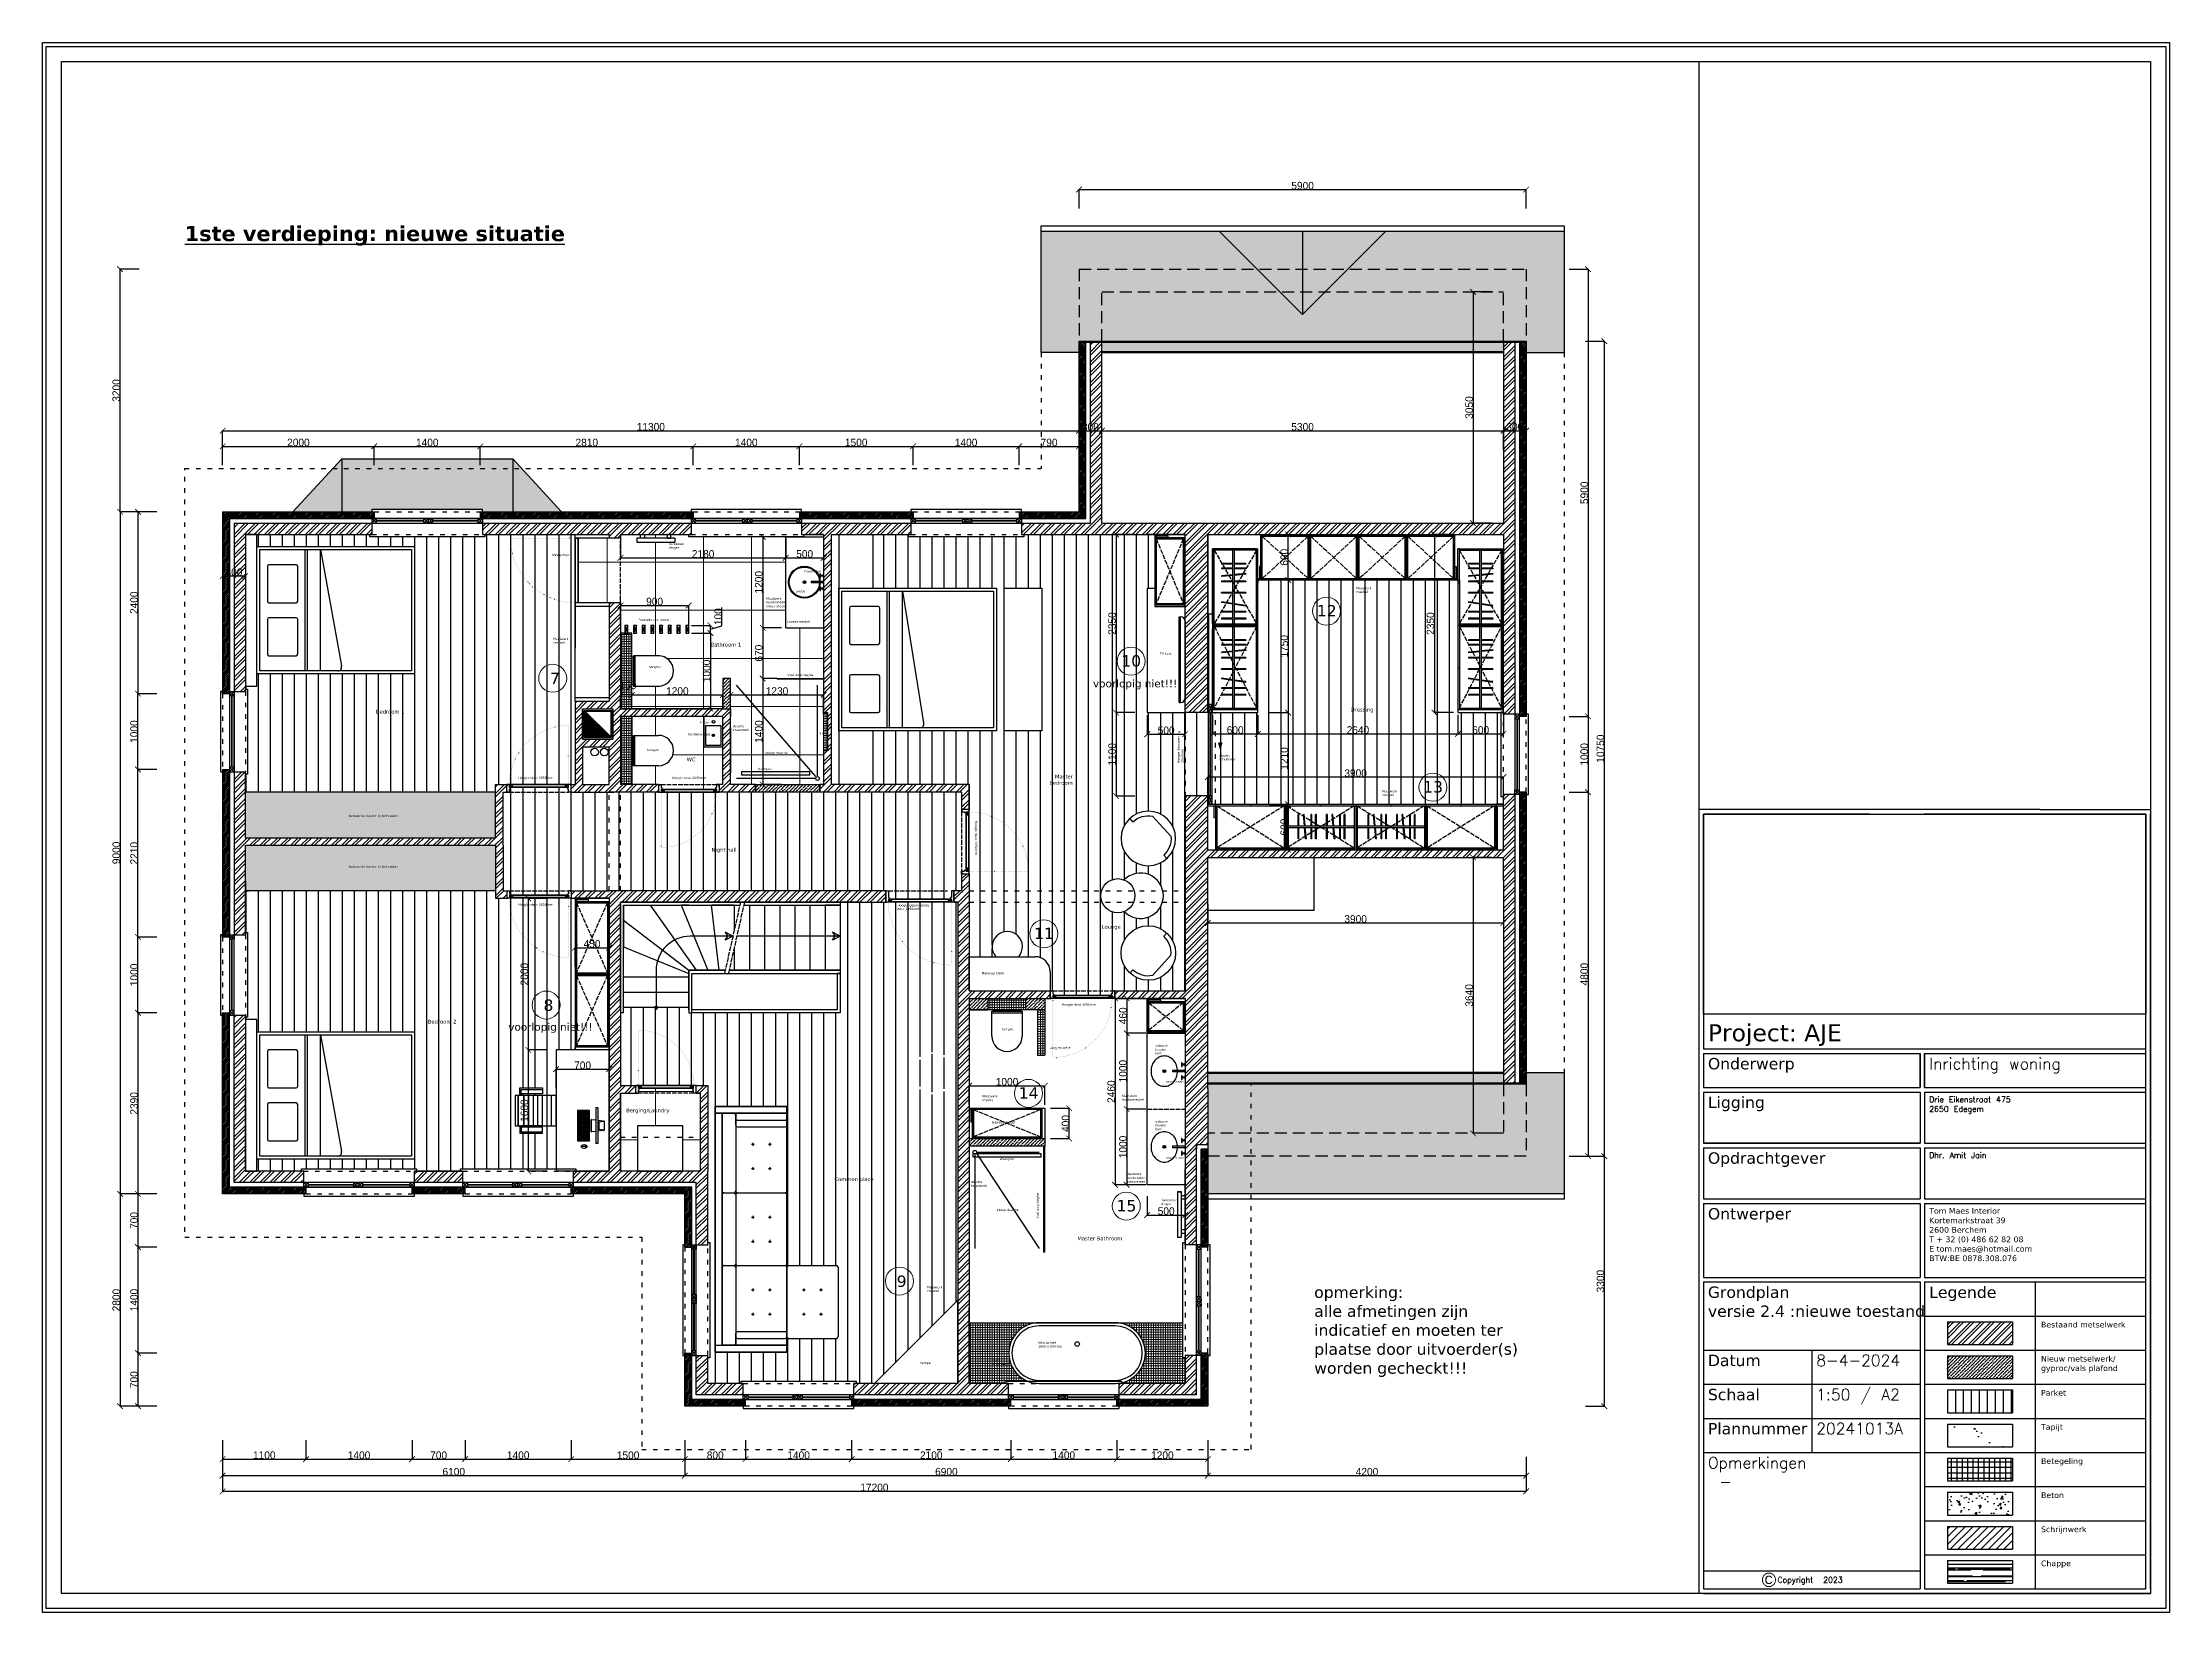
# Model space of a CAD drawing. Header units: millimetres. Extents: x -153917 to -31303, y -39726 to 31262.
# Drawn here: x -117306 to -89242, y -12586 to 8125 of the extents above; entities that cross this region are included whole.
import ezdxf

# ---------------------------------------------------------------- set-up
doc = ezdxf.new("R2010")
doc.units = ezdxf.units.MM
doc.header["$LTSCALE"] = 5
for name, pattern in [('ACAD_ISO02W100', [15, 12, -3]), ('ACAD_ISO03W100', [30, 12, -18]), ('ACAD_ISO07W100', [3, 0, -3]), ('HIDDEN', [9.525, 6.35, -3.175])]:
    doc.linetypes.add(name, pattern=pattern)
for name, color, linetype in [('Bemating', 1, 'Continuous'), ('chauffage', 5, 'Continuous'), ('Deuren', 8, 'Continuous'), ('invulling meubel', 254, 'Continuous'), ('invulling muren', 252, 'Continuous'), ('KADER', 7, 'Continuous'), ('Meubel', 8, 'Continuous'), ('Meubels', 8, 'Continuous'), ('meubles', 8, 'Continuous'), ('muren', 7, 'Continuous'), ('ramen', 8, 'Continuous'), ('Sanitair', 8, 'Continuous'), ('Tekst', 7, 'Continuous'), ('trap', 8, 'Continuous')]:
    doc.layers.add(name, color=color, linetype=linetype)
doc.layers.add('Nummering schrijnwerkerij', color=80, linetype='Continuous', lineweight=0)
doc.layers.add('verre', color=4, linetype='Continuous', lineweight=0)
for name, color, linetype, true_color in [('parket', 7, 'Continuous', 0xe6d6b7), ('Toestellen', 7, 'Continuous', 0x423f38), ('TV', 7, 'Continuous', 0x4a7369)]:
    doc.layers.add(name, color=color, linetype=linetype, true_color=true_color)
doc.layers.add('tegel', color=7, linetype='Continuous', lineweight=0, true_color=0xcbcac8)
doc.styles.add('Arial', font='txt.shx')
doc.styles.add('Geneva', font='')
doc.styles.get('Geneva').set_extended_font_data('Geneva')
doc.dimstyles.new('ISO-25', dxfattribs={"dimtxt": 100, "dimasz": 25, "dimexe": 1.25, "dimexo": 0.625, "dimtad": 1, "dimtxsty": 'Standard', "dimblk": 'ARCHTICK', "dimcen": 2.5, "dimse1": 1, "dimse2": 1, "dimadec": 0, "dimazin": 0, "dimtfac": 1, "dimtmove": 0, "dimatfit": 3, "dimfxl": 1, "dimarcsym": 0})
picture_1 = doc.add_image_def('image1.jpg', size_in_pixel=(1986, 897))
pattern_1 = [(45, (1e-10, -23136.5), (-67.35192, 67.35192), []), (45, (44.9, -23136.5), (-67.35192, 67.35192), [])]
pattern_2 = [(0, (1e-10, -23136.502), (47.625, 27.4963064), [31.75, -63.5]), (120, (1e-10, -23136.502), (-47.625, 27.4963066), [31.75, -63.5]), (60, (1e-10, -23136.502), (1e-07, 54.992613), [-63.5, 31.75])]
pattern_3 = [(0, (-20296.243, 29.459), (0, 19.05), []), (90, (-20296.243, 29.459), (-19.05, 1e-15), [])]

msp = doc.modelspace()

# ---------------------------------------------------------------- texts
at = {"layer": 'Nummering schrijnwerkerij', "char_height": 150, "attachment_point": 1}
for s, insert in [('{\\fVerdana|b0|i0|c0|p34;12}', (-100492.645, 704.38)), ('{\\fVerdana|b0|i0|c0|p34;10}', (-103072.253, 43.455)), ('{\\fVerdana|b0|i0|c0|p34;7}', (-110611.072, -188.448)), ('{\\fVerdana|b0|i0|c0|p34;13}', (-99089.12, -1618.72)), ('{\\fVerdana|b0|i0|c0|p34;11}', (-104223.434, -3552.369)), ('{\\fVerdana|b0|i0|c0|p34;8}', (-110696.398, -4499.171)), ('{\\fVerdana|b0|i0|c0|p34;14}', (-104426.012, -5657.354)), ('{\\fVerdana|b0|i0|c0|p34;15}', (-103134.971, -7144.662)), ('{\\fVerdana|b0|i0|c0|p34;9}', (-106035.572, -8141.34))]:
    msp.add_mtext_dynamic_manual_height_columns(s, width=315.86058, gutter_width=12.5, heights=[0], dxfattribs=dict(at, insert=insert))
at = {"layer": 'Tekst'}
for s, width, insert, char_height, attachment_point in [('{\\fVerdana|b1|i0|c0|p34;\\L1ste verdieping: nieuwe situatie}', 8225.00244, (-115429.643, 5705.315), 200, 1), ('{\\fVerdana|b0|i0|c0|p34;Blinde deur}', 513.71165, (-110588.247, 1379.462), 30, 1), ('{\\fVerdana|b0|i0|c0|p34;Maatwerk\\Pmeubel}', 513.71165, (-99973.742, 943.064), 30, 1), ('{\\fVerdana|b0|i0|c0|p34;Maatwerk\\Plavabotablet\\Pnatuursteen}', 513.71165, (-107757.807, 805.687), 30, 1), ('{\\fVerdana|b0|i0|c0|p34;Roomdivider: wood}', 513.71165, (-109442.046, 525.28), 30, 1), ('{\\fVerdana|b0|i0|c0|p34;Lavabomeubel}', 513.71165, (-107484.065, 501.876), 30, 1), ('{\\fVerdana|b0|i0|c0|p34;Maatwerk\\Pmeubel}', 513.71165, (-110568.515, 273.696), 30, 1), ('{\\fVerdana|b0|i0|c0|p34;TV kast}', 513.71165, (-102561.647, 80.315), 30, 1), ('{\\fVerdana|b0|i0|c0|p34;Nis}', 513.71165, (-107062.554, -1003.652), 30, 7), ('{\\fVerdana|b0|i0|c0|p34;inloop douche}', 513.71165, (-107766.796, -1232.018), 30, 1), ('{\\fVerdana|b0|i0|c0|p34;glazen\\Pschuifdeur}', 513.71165, (-101780.651, -1265.458), 30, 1), ('{\\fVerdana|b0|i0|c0|p34;Hoogte deur 2050mm}', 513.71165, (-111028.832, -1558.899), 30, 1), ('{\\fVerdana|b0|i0|c0|p34;Hoogte deur 2050mm}', 513.71165, (-109002.752, -1558.899), 30, 1), ('{\\fVerdana|b0|i0|c0|p34;Maatwerk\\Pmeubel}', 513.71165, (-99633.13, -1735.797), 30, 1), ('{\\fVerdana|b0|i0|c0|p34;Hoogte deur 2050mm}', 513.71165, (-111028.832, -3270.47), 30, 7), ('{\\fVerdana|b0|i0|c0|p34;Hoogte gepantserde deur 2050mm}', 513.71165, (-106028.832, -3320.47), 30, 7), ('{\\fVerdana|b0|i0|c0|p34;Make-up table}', 513.71165, (-104915.273, -4138.081), 30, 1), ('{\\fVerdana|b0|i0|c0|p34;Nis}', 513.71165, (-104515.935, -4546.336), 30, 7), ('{\\fVerdana|b0|i0|c0|p34;Hoogte deur 2050mm}', 513.71165, (-103858.832, -4590.47), 30, 7), ('{\\fVerdana|b0|i0|c0|p34;Laag muurtje}', 513.71165, (-104018.989, -5156.824), 30, 7), ('{\\fVerdana|b0|i0|c0|p34;Maatwerk\\Pmeubel}', 513.71165, (-104904.988, -5760.738), 30, 1), ('{\\fVerdana|b0|i0|c0|p34;Maatwerk\\Plavabomeubel}', 513.71165, (-103063.764, -5755.024), 30, 1), ('{\\fVerdana|b0|i0|c0|p34;Handdoek kast}', 513.71165, (-104777.706, -6105.479), 30, 1), ('{\\fVerdana|b0|i0|c0|p34;Maatwerk\\Plavabotablet\\Pnatuursteen}', 513.71165, (-103006.831, -6786.224), 30, 1), ('{\\fVerdana|b0|i0|c0|p34;inloop douche}', 513.71165, (-104716.775, -7259.599), 30, 1), ('{\\fVerdana|b0|i0|c0|p34;Maatwerk\\Pmeubel}', 513.71165, (-105634.226, -8278.767), 30, 1), ('{\\fVerdana|b0|i0|c0|p34;tempel}', 513.71165, (-105721.487, -9278.078), 30, 1)]:
    msp.add_mtext_dynamic_manual_height_columns(s, width=width, gutter_width=12.5, heights=[0], dxfattribs=dict(at, insert=insert, char_height=char_height, attachment_point=attachment_point))
at = {"layer": 'Tekst', "color": 5, "char_height": 30, "attachment_point": 1}
for s, insert in [('{\\fVerdana|b0|i0|c0|p34;handdoek\\Pdroger}', (-109044.377, 1527.039)), ('{\\fVerdana|b0|i0|c0|p34;muurkraan}', (-107257.028, 1167.311)), ('{\\fVerdana|b0|i0|c0|p34;lavabo}', (-107379.071, 902.422)), ('{\\fVerdana|b0|i0|c0|p34;hangwc}', (-109309.146, -94.79)), ('{\\fVerdana|b0|i0|c0|p34;Vast doucheglas}', (-107477.268, -201.496)), ('{\\fVerdana|b0|i0|c0|p34;kraan}', (-108629.884, -825.159)), ('{\\fVerdana|b0|i0|c0|p34;handenwasser}', (-108788.893, -984.798)), ('{\\fVerdana|b0|i0|c0|p34;douche\\Pkraanwerk}', (-108198.15, -877.296)), ('{\\fVerdana|b0|i0|c0|p34;hangwc}', (-109328.006, -1190.77)), ('{\\fVerdana|b0|i0|c0|p34;vloergoot}', (-107871.018, -1440.523)), ('{\\fVerdana|b0|i0|c0|p34;hangwc}', (-104648.095, -4875.006)), ('{\\fVerdana|b0|i0|c0|p34;opbouw\\Plavabo\\Pkom}', (-102623.295, -5093.68)), ('{\\fVerdana|b0|i0|c0|p34;muurkraan}', (-102478.631, -5568.223)), ('{\\fVerdana|b0|i0|c0|p34;opbouw\\Plavabo\\Pkom}', (-102623.295, -6093.68)), ('{\\fVerdana|b0|i0|c0|p34;vloergoot}', (-104677.416, -6587.8)), ('{\\fVerdana|b0|i0|c0|p34;muurkraan}', (-102478.631, -6568.223)), ('{\\fVerdana|b0|i0|c0|p34;douche\\Pkraanwerk}', (-105057.781, -6891.242)), ('{\\fVerdana|b0|i0|c0|p34;handdoek\\Pdroger}', (-102544.925, -7129.895)), ('{\\fVerdana|b0|i0|c0|p34;bad\\Pkraanwerk}', (-104769.792, -9241.341)), ('{\\fVerdana|b0|i0|c0|p34;inbouw bad \\P1800 x 800mm}', (-104168.856, -9010.637))]:
    msp.add_mtext_dynamic_manual_height_columns(s, width=513.71165, gutter_width=12.5, heights=[0], dxfattribs=dict(at, insert=insert))
at = {"layer": 'Tekst'}
for s, insert, char_height, width, attachment_point in [('{\\fVerdana|b0|i0|c0|p34;Bathroom 1}', (-108087.381, 207.37), 50, 1582.58803, 3), ('{\\fVerdana|b0|i0|c0|p34;Bedroom 1}', (-112529.717, -676.714), 50, 1582.58803, 3), ('{\\fVerdana|b0|i0|c0|p34;Dressing}', (-99744.457, -650.183), 50, 1582.58803, 3), ('{\\fVerdana|b0|i0|c0|p34;WC}', (-108689.813, -1307.345), 50, 1582.58803, 3), ('{\\fVerdana|b0|i0|c0|p34;Master \\Pbedroom}', (-103713.03, -1533.085), 50, 1582.58803, 3), ('{\\fVerdana|b0|i0|c0|p34;Night hall}', (-108149.559, -2499.294), 50, 1582.58803, 3), ('{\\fVerdana|b0|i0|c0|p34;Lounge}', (-103079.299, -3515.821), 50, 1582.58803, 3), ('{\\fVerdana|b0|i0|c0|p34;Bedroom 2}', (-111844.75, -4767.052), 50, 1582.58803, 3), ('{\\fVerdana|b0|i0|c0|p34;Onderwerp}', (-95331.952, -5270.948), 150, 2800, 1), ('{\\fVerdana|b0|i0|c0|p34;Ligging}', (-95331.952, -5780.948), 150, 2800, 1), ('{\\fVerdana|b0|i0|c0|p34;Berging/Laundry}', (-109034.633, -5937.688), 50, 1582.58803, 3), ('{\\fVerdana|b0|i0|c0|p34;Opdrachtgever}', (-95331.952, -6515.948), 150, 2800, 1), ('{\\fVerdana|b0|i0|c0|p34;Common place}', (-106341.455, -6909.063), 50, 1582.58803, 9), ('{\\fVerdana|b0|i0|c0|p34;Ontwerper}', (-95331.952, -7250.948), 150, 2800, 1), ('{\\fVerdana|b0|i0|c0|p34;Tom Maes Interior\\PKortemarkstraat 39\\P2600 Berchem\\PT + 32 (0) 486 62 82 08\\PE tom.maes@hotmail.com\\PBTW:BE 0878.308.076}', (-92411.952, -7250.948), 75, 2860, 1), ('{\\fVerdana|b0|i0|c0|p34;Master Bathroom}', (-103057.503, -7626.444), 50, 1582.58803, 3), ('{\\fVerdana|b0|i0|c0|p34;Legende}', (-92411.952, -8285.948), 150, 2860, 1), ('{\\fVerdana|b0|i0|c0|p34;Bestaand metselwerk}', (-90936.952, -8750.948), 75, 1385, 1), ('{\\fVerdana|b0|i0|c0|p34;Datum}', (-95331.952, -9185.948), 150, 1370, 1), ('{\\fVerdana|b0|i0|c0|p34;Nieuw metselwerk/\\Pgyproc/vals plafond}', (-90936.952, -9200.948), 75, 1385, 1), ('{\\fVerdana|b0|i0|c0|p34;Schaal}', (-95331.952, -9635.948), 150, 1370, 1), ('{\\fVerdana|b0|i0|c0|p34;Parket}', (-90936.952, -9650.948), 75, 1385, 1), ('{\\fVerdana|b0|i0|c0|p34;Plannummer}', (-95331.952, -10085.948), 150, 1370, 1), ('{\\fVerdana|b0|i0|c0|p34;Tapijt}', (-90936.952, -10100.948), 75, 1385, 1), ('{\\fVerdana|b0|i0|c0|p34;Betegeling}', (-90936.952, -10550.948), 75, 1385, 1), ('{\\fVerdana|b0|i0|c0|p34;Beton}', (-90936.952, -11000.948), 75, 1385, 1), ('{\\fVerdana|b0|i0|c0|p34;Schrijnwerk}', (-90936.952, -11450.948), 75, 1385, 1), ('{\\fArial|b0|i0|c0|p32;\\H1.25x;©}', (-94623.213, -12062.211), 150, 779.74152, 1), ('{\\fVerdana|b0|i0|c0|p34;Chappe}', (-90936.952, -11900.948), 75, 1385, 1)]:
    msp.add_mtext(s, dxfattribs=dict(at, insert=insert, char_height=char_height, width=width, attachment_point=attachment_point))
at = {"layer": 'Tekst', "attachment_point": 1, "style": 'Arial'}
for s, insert, char_height, width in [('{\\fVerdana|b0|i0|c0|p34;\\C1;voorlopig niet!!!}', (-103445.527, -280.607), 100, 2800), ('{\\fVerdana|b0|i0|c0|p34;\\C1;voorlopig niet!!!}', (-111160.126, -4810.702), 100, 2800), ('Inrichting woning', (-92411.952, -5270.948), 150, 2860), ('Drie Eikenstraat 475\\P2650 Edegem', (-92411.952, -5780.948), 75, 2860), ('Dhr. Amit Jain', (-92411.952, -6515.948), 75, 2860), ('{\\fVerdana|b0|i0|c0|p34;\\C1;opmerking:\\Palle afmetingen zijn indicatief en moeten ter plaatse door uitvoerder(s) worden gecheckt!!!}', (-100526.938, -8285.948), 150, 2800), ('{\\fVerdana|b0|i0|c0|p34;\\C4;Grondplan \\Pversie 2.4 :nieuwe toestand}', (-95331.952, -8285.948), 150, 2800), ('8-4-2024', (-93901.952, -9185.948), 150, 1370), ('1:50 / A2', (-93901.952, -9635.948), 150, 1370), ('20241013A', (-93901.952, -10085.948), 150, 1370), ('\\A1;Opmerkingen\\P\\pxi-3,l4,t4;-^I', (-95331.952, -10535.948), 150, 2860), ('Copyright  2023', (-94413.848, -12118.121), 75, 1188.18549)]:
    msp.add_mtext(s, dxfattribs=dict(at, insert=insert, char_height=char_height, width=width))
at = {"layer": 'Tekst', "char_height": 30, "attachment_point": 1}
for s, insert, rotation in [('{\\fVerdana|b0|i0|c0|p34;Hoogte deuropening 2050mm}', (-102331.301, -1379.213), 90), ('{\\fVerdana|b0|i0|c0|p34;Hoogte deur 2050mm}', (-104973.857, -2140.496), 270)]:
    msp.add_mtext_dynamic_manual_height_columns(s, width=513.71165, gutter_width=12.5, heights=[0], dxfattribs=dict(at, insert=insert, rotation=rotation))
at = {"layer": 'Tekst', "color": 6, "char_height": 30, "attachment_point": 1}
for insert in [(-113264.404, -2060.464), (-113264.404, -2729.241)]:
    msp.add_mtext_dynamic_manual_height_columns('{\\fVerdana|b0|i0|c0|p34;bestaande kasten te behouden}', width=883.10418, gutter_width=12.5, heights=[88.725], dxfattribs=dict(at, insert=insert))
at = {"layer": 'Tekst', "ltscale": 5, "insert": (-95331.952, -4825.592), "char_height": 225, "width": 2860, "attachment_point": 1, "style": 'Arial'}
msp.add_mtext('{\\fVerdana|b0|i0|c0|p34;Project: AJE}', dxfattribs=at)
at = {"layer": 'Tekst', "color": 5, "insert": (-104192.912, -7388.966), "char_height": 30, "attachment_point": 1, "rotation": 90}
msp.add_mtext_dynamic_manual_height_columns('{\\fVerdana|b0|i0|c0|p34;Vast doucheglas}', width=513.71165, gutter_width=12.5, heights=[0], dxfattribs=at)

# ---------------------------------------------------------------- blocks, each defined once
blk = doc.blocks.new('_ArchTick')
at = {"color": 0, "linetype": 'ByBlock', "const_width": 0.15}
blk.add_lwpolyline([(-0.5, -0.5), (0.5, 0.5)], dxfattribs=at)
blk = doc.blocks.new('*D380')
at = {"layer": 'Bemating', "color": 0, "lineweight": -2, "transparency": 16777216}
for p, q in [((-116033, 1935), (-116284, 1935)), ((-116283, 1935), (-116283, -7065)), ((-116033, -7065), (-116284, -7065))]:
    blk.add_line(p, q, dxfattribs=at)
at = {"layer": 'Defpoints', "color": 0, "transparency": 16777216}
for p in [(-114930, 1935), (-116283, -7065), (-114930, -7065)]:
    blk.add_point(p, dxfattribs=at)
at = {"layer": 'Bemating', "color": 0, "lineweight": -2, "transparency": 16777216, "xscale": 75, "yscale": 75, "zscale": 75}
for p, rotation in [((-116283, 1935), 90), ((-116283, -7065), 270)]:
    blk.add_blockref('_ArchTick', p, dxfattribs=dict(at, rotation=rotation))
at = {"layer": 'Bemating', "color": 0, "transparency": 16777216, "insert": (-116333, -2565), "char_height": 100, "attachment_point": 5, "rotation": 90, "style": 'Geneva'}
blk.add_mtext('9000', dxfattribs=at)
blk = doc.blocks.new('*D381')
at = {"layer": 'Bemating', "color": 0, "lineweight": -2, "transparency": 16777216}
for p, q in [((-115797, 1935), (-116049, 1935)), ((-116047, 1935), (-116047, -465)), ((-115797, -465), (-116049, -465))]:
    blk.add_line(p, q, dxfattribs=at)
at = {"layer": 'Defpoints', "color": 0, "transparency": 16777216}
for p in [(-114930, 1935), (-116047, -465), (-114930, -465)]:
    blk.add_point(p, dxfattribs=at)
at = {"layer": 'Bemating', "color": 0, "lineweight": -2, "transparency": 16777216, "xscale": 75, "yscale": 75, "zscale": 75}
for p, rotation in [((-116047, 1935), 90), ((-116047, -465), 270)]:
    blk.add_blockref('_ArchTick', p, dxfattribs=dict(at, rotation=rotation))
at = {"layer": 'Bemating', "color": 0, "transparency": 16777216, "insert": (-116098, 735), "char_height": 100, "attachment_point": 5, "rotation": 90, "style": 'Geneva'}
blk.add_mtext('2400', dxfattribs=at)
blk = doc.blocks.new('*D382')
at = {"layer": 'Bemating', "color": 0, "lineweight": -2, "transparency": 16777216}
for p, q in [((-115797, -4675), (-116049, -4675)), ((-116047, -4675), (-116047, -7065)), ((-115797, -7065), (-116049, -7065))]:
    blk.add_line(p, q, dxfattribs=at)
at = {"layer": 'Defpoints', "color": 0, "transparency": 16777216}
for p in [(-114930, -4675), (-116047, -7065), (-114930, -7065)]:
    blk.add_point(p, dxfattribs=at)
at = {"layer": 'Bemating', "color": 0, "lineweight": -2, "transparency": 16777216, "xscale": 75, "yscale": 75, "zscale": 75}
for p, rotation in [((-116047, -4675), 90), ((-116047, -7065), 270)]:
    blk.add_blockref('_ArchTick', p, dxfattribs=dict(at, rotation=rotation))
at = {"layer": 'Bemating', "color": 0, "transparency": 16777216, "insert": (-116098, -5870), "char_height": 100, "attachment_point": 5, "rotation": 90, "style": 'Geneva'}
blk.add_mtext('2390', dxfattribs=at)
blk = doc.blocks.new('*D383')
at = {"layer": 'Bemating', "color": 0, "lineweight": -2, "transparency": 16777216}
for p, q in [((-114930, -10738), (-114930, -10990)), ((-97730, -10738), (-97730, -10990)), ((-114930, -10988), (-97730, -10988))]:
    blk.add_line(p, q, dxfattribs=at)
at = {"layer": 'Defpoints', "color": 0, "transparency": 16777216}
for p in [(-114930, 501), (-97730, -2779), (-97730, -10988)]:
    blk.add_point(p, dxfattribs=at)
at = {"layer": 'Bemating', "color": 0, "lineweight": -2, "transparency": 16777216, "xscale": 75, "yscale": 75, "zscale": 75, "rotation": 180}
blk.add_blockref('_ArchTick', (-114930, -10988), dxfattribs=at)
at = {"layer": 'Bemating', "color": 0, "lineweight": -2, "transparency": 16777216, "xscale": 75, "yscale": 75, "zscale": 75}
blk.add_blockref('_ArchTick', (-97730, -10988), dxfattribs=at)
at = {"layer": 'Bemating', "color": 0, "transparency": 16777216, "insert": (-106330, -10938), "char_height": 100, "attachment_point": 5, "style": 'Geneva'}
blk.add_mtext('17200', dxfattribs=at)
blk = doc.blocks.new('*D376')
at = {"layer": 'Bemating', "color": 0, "lineweight": -2, "transparency": 16777216}
for p, q in [((-114930, -10531), (-114930, -10782)), ((-108830, -10531), (-108830, -10782)), ((-114930, -10781), (-108830, -10781))]:
    blk.add_line(p, q, dxfattribs=at)
at = {"layer": 'Defpoints', "color": 0, "transparency": 16777216}
for p in [(-114930, -7065), (-108830, -7065), (-108830, -10781)]:
    blk.add_point(p, dxfattribs=at)
at = {"layer": 'Bemating', "color": 0, "lineweight": -2, "transparency": 16777216, "xscale": 75, "yscale": 75, "zscale": 75, "rotation": 180}
blk.add_blockref('_ArchTick', (-114930, -10781), dxfattribs=at)
at = {"layer": 'Bemating', "color": 0, "lineweight": -2, "transparency": 16777216, "xscale": 75, "yscale": 75, "zscale": 75}
blk.add_blockref('_ArchTick', (-108830, -10781), dxfattribs=at)
at = {"layer": 'Bemating', "color": 0, "transparency": 16777216, "insert": (-111880, -10730), "char_height": 100, "attachment_point": 5, "style": 'Geneva'}
blk.add_mtext('6100', dxfattribs=at)
blk = doc.blocks.new('*D377')
at = {"layer": 'Bemating', "color": 0, "lineweight": -2, "transparency": 16777216}
for p, q in [((-108830, -10531), (-108830, -10782)), ((-101930, -10531), (-101930, -10782)), ((-108830, -10781), (-101930, -10781))]:
    blk.add_line(p, q, dxfattribs=at)
at = {"layer": 'Defpoints', "color": 0, "transparency": 16777216}
for p in [(-108830, -7065), (-101930, -9865), (-101930, -10781)]:
    blk.add_point(p, dxfattribs=at)
at = {"layer": 'Bemating', "color": 0, "lineweight": -2, "transparency": 16777216, "xscale": 75, "yscale": 75, "zscale": 75, "rotation": 180}
blk.add_blockref('_ArchTick', (-108830, -10781), dxfattribs=at)
at = {"layer": 'Bemating', "color": 0, "lineweight": -2, "transparency": 16777216, "xscale": 75, "yscale": 75, "zscale": 75}
blk.add_blockref('_ArchTick', (-101930, -10781), dxfattribs=at)
at = {"layer": 'Bemating', "color": 0, "transparency": 16777216, "insert": (-105380, -10730), "char_height": 100, "attachment_point": 5, "style": 'Geneva'}
blk.add_mtext('6900', dxfattribs=at)
blk = doc.blocks.new('*D384')
at = {"layer": 'Bemating', "color": 0, "lineweight": -2, "transparency": 16777216}
for p, q in [((-101930, -10531), (-101930, -10782)), ((-97730, -10531), (-97730, -10782)), ((-101930, -10781), (-97730, -10781))]:
    blk.add_line(p, q, dxfattribs=at)
at = {"layer": 'Defpoints', "color": 0, "transparency": 16777216}
for p in [(-97730, -5602), (-101930, -9865), (-97730, -10781)]:
    blk.add_point(p, dxfattribs=at)
at = {"layer": 'Bemating', "color": 0, "lineweight": -2, "transparency": 16777216, "xscale": 75, "yscale": 75, "zscale": 75, "rotation": 180}
blk.add_blockref('_ArchTick', (-101930, -10781), dxfattribs=at)
at = {"layer": 'Bemating', "color": 0, "lineweight": -2, "transparency": 16777216, "xscale": 75, "yscale": 75, "zscale": 75}
blk.add_blockref('_ArchTick', (-97730, -10781), dxfattribs=at)
at = {"layer": 'Bemating', "color": 0, "transparency": 16777216, "insert": (-99830, -10730), "char_height": 100, "attachment_point": 5, "style": 'Geneva'}
blk.add_mtext('4200', dxfattribs=at)
blk = doc.blocks.new('*D385')
at = {"layer": 'Bemating', "color": 0, "lineweight": -2, "transparency": 16777216}
for p, q in [((-96949, 4185), (-96698, 4185)), ((-96699, 4185), (-96699, -6565)), ((-96949, -6565), (-96698, -6565))]:
    blk.add_line(p, q, dxfattribs=at)
at = {"layer": 'Defpoints', "color": 0, "transparency": 16777216}
for p in [(-97730, 4185), (-97730, -6565), (-96699, -6565)]:
    blk.add_point(p, dxfattribs=at)
at = {"layer": 'Bemating', "color": 0, "lineweight": -2, "transparency": 16777216, "xscale": 75, "yscale": 75, "zscale": 75}
for p, rotation in [((-96699, 4185), 90), ((-96699, -6565), 270)]:
    blk.add_blockref('_ArchTick', p, dxfattribs=dict(at, rotation=rotation))
at = {"layer": 'Bemating', "color": 0, "transparency": 16777216, "insert": (-96750, -1190), "char_height": 100, "attachment_point": 5, "rotation": 90, "style": 'Geneva'}
blk.add_mtext('10750', dxfattribs=at)
blk = doc.blocks.new('*D386')
at = {"layer": 'Bemating', "color": 0, "lineweight": -2, "transparency": 16777216}
for p, q in [((-96949, -6565), (-96698, -6565)), ((-96699, -6565), (-96699, -9865)), ((-96949, -9865), (-96698, -9865))]:
    blk.add_line(p, q, dxfattribs=at)
at = {"layer": 'Defpoints', "color": 0, "transparency": 16777216}
for p in [(-97730, -6565), (-101930, -9865), (-96699, -9865)]:
    blk.add_point(p, dxfattribs=at)
at = {"layer": 'Bemating', "color": 0, "lineweight": -2, "transparency": 16777216, "xscale": 75, "yscale": 75, "zscale": 75}
for p, rotation in [((-96699, -6565), 90), ((-96699, -9865), 270)]:
    blk.add_blockref('_ArchTick', p, dxfattribs=dict(at, rotation=rotation))
at = {"layer": 'Bemating', "color": 0, "transparency": 16777216, "insert": (-96750, -8215), "char_height": 100, "attachment_point": 5, "rotation": 90, "style": 'Geneva'}
blk.add_mtext('3300', dxfattribs=at)
blk = doc.blocks.new('*D387')
at = {"layer": 'Bemating', "color": 0, "lineweight": -2, "transparency": 16777216}
for p, q in [((-116033, -7065), (-116284, -7065)), ((-116283, -7065), (-116283, -9865)), ((-116033, -9865), (-116284, -9865))]:
    blk.add_line(p, q, dxfattribs=at)
at = {"layer": 'Defpoints', "color": 0, "transparency": 16777216}
for p in [(-114930, -7065), (-116283, -9865), (-103130, -9865)]:
    blk.add_point(p, dxfattribs=at)
at = {"layer": 'Bemating', "color": 0, "lineweight": -2, "transparency": 16777216, "xscale": 75, "yscale": 75, "zscale": 75}
for p, rotation in [((-116283, -7065), 90), ((-116283, -9865), 270)]:
    blk.add_blockref('_ArchTick', p, dxfattribs=dict(at, rotation=rotation))
at = {"layer": 'Bemating', "color": 0, "transparency": 16777216, "insert": (-116333, -8465), "char_height": 100, "attachment_point": 5, "rotation": 90, "style": 'Geneva'}
blk.add_mtext('2800', dxfattribs=at)
blk = doc.blocks.new('*D388')
at = {"layer": 'Bemating', "color": 0, "lineweight": -2, "transparency": 16777216}
for p, q in [((-116033, 5135), (-116284, 5135)), ((-116283, 1935), (-116283, 5135)), ((-116033, 1935), (-116284, 1935))]:
    blk.add_line(p, q, dxfattribs=at)
at = {"layer": 'Defpoints', "color": 0, "transparency": 16777216}
for p in [(-116283, 5135), (-103630, 5135), (-114930, 1935)]:
    blk.add_point(p, dxfattribs=at)
at = {"layer": 'Bemating', "color": 0, "lineweight": -2, "transparency": 16777216, "xscale": 75, "yscale": 75, "zscale": 75}
for p, rotation in [((-116283, 5135), 90), ((-116283, 1935), 270)]:
    blk.add_blockref('_ArchTick', p, dxfattribs=dict(at, rotation=rotation))
at = {"layer": 'Bemating', "color": 0, "transparency": 16777216, "insert": (-116333, 3535), "char_height": 100, "attachment_point": 5, "rotation": 90, "style": 'Geneva'}
blk.add_mtext('3200', dxfattribs=at)
blk = doc.blocks.new('*D378')
at = {"layer": 'Bemating', "color": 0, "lineweight": -2, "transparency": 16777216}
for p, q in [((-103630, 5936), (-103630, 6187)), ((-103630, 6186), (-97730, 6186)), ((-97730, 5936), (-97730, 6187))]:
    blk.add_line(p, q, dxfattribs=at)
at = {"layer": 'Defpoints', "color": 0, "transparency": 16777216}
for p in [(-97730, 6186), (-103630, 5135), (-97730, 5135)]:
    blk.add_point(p, dxfattribs=at)
at = {"layer": 'Bemating', "color": 0, "lineweight": -2, "transparency": 16777216, "xscale": 75, "yscale": 75, "zscale": 75, "rotation": 180}
blk.add_blockref('_ArchTick', (-103630, 6186), dxfattribs=at)
at = {"layer": 'Bemating', "color": 0, "lineweight": -2, "transparency": 16777216, "xscale": 75, "yscale": 75, "zscale": 75}
blk.add_blockref('_ArchTick', (-97730, 6186), dxfattribs=at)
at = {"layer": 'Bemating', "color": 0, "transparency": 16777216, "insert": (-100680, 6236), "char_height": 100, "attachment_point": 5, "style": 'Geneva'}
blk.add_mtext('5900', dxfattribs=at)
blk = doc.blocks.new('*D399')
at = {"layer": 'Bemating', "color": 0, "lineweight": -2, "transparency": 16777216}
for p, q in [((-114930, -10313), (-114930, -10564)), ((-113830, -10313), (-113830, -10564)), ((-114930, -10563), (-113830, -10563))]:
    blk.add_line(p, q, dxfattribs=at)
at = {"layer": 'Defpoints', "color": 0, "transparency": 16777216}
for p in [(-114930, -7065), (-113830, -7065), (-113830, -10563)]:
    blk.add_point(p, dxfattribs=at)
at = {"layer": 'Bemating', "color": 0, "lineweight": -2, "transparency": 16777216, "xscale": 75, "yscale": 75, "zscale": 75, "rotation": 180}
blk.add_blockref('_ArchTick', (-114930, -10563), dxfattribs=at)
at = {"layer": 'Bemating', "color": 0, "lineweight": -2, "transparency": 16777216, "xscale": 75, "yscale": 75, "zscale": 75}
blk.add_blockref('_ArchTick', (-113830, -10563), dxfattribs=at)
at = {"layer": 'Bemating', "color": 0, "transparency": 16777216, "insert": (-114380, -10512), "char_height": 100, "attachment_point": 5, "style": 'Geneva'}
blk.add_mtext('1100', dxfattribs=at)
blk = doc.blocks.new('*D400')
at = {"layer": 'Bemating', "color": 0, "lineweight": -2, "transparency": 16777216}
for p, q in [((-113830, -10313), (-113830, -10564)), ((-112430, -10313), (-112430, -10564)), ((-113830, -10563), (-112430, -10563))]:
    blk.add_line(p, q, dxfattribs=at)
at = {"layer": 'Defpoints', "color": 0, "transparency": 16777216}
for p in [(-113830, -7065), (-112430, -7065), (-112430, -10563)]:
    blk.add_point(p, dxfattribs=at)
at = {"layer": 'Bemating', "color": 0, "lineweight": -2, "transparency": 16777216, "xscale": 75, "yscale": 75, "zscale": 75, "rotation": 180}
blk.add_blockref('_ArchTick', (-113830, -10563), dxfattribs=at)
at = {"layer": 'Bemating', "color": 0, "lineweight": -2, "transparency": 16777216, "xscale": 75, "yscale": 75, "zscale": 75}
blk.add_blockref('_ArchTick', (-112430, -10563), dxfattribs=at)
at = {"layer": 'Bemating', "color": 0, "transparency": 16777216, "insert": (-113130, -10512), "char_height": 100, "attachment_point": 5, "style": 'Geneva'}
blk.add_mtext('1400', dxfattribs=at)
blk = doc.blocks.new('*D401')
at = {"layer": 'Bemating', "color": 0, "lineweight": -2, "transparency": 16777216}
for p, q in [((-112430, -10313), (-112430, -10564)), ((-111730, -10313), (-111730, -10564)), ((-112430, -10563), (-111730, -10563))]:
    blk.add_line(p, q, dxfattribs=at)
at = {"layer": 'Defpoints', "color": 0, "transparency": 16777216}
for p in [(-112430, -7065), (-111730, -7065), (-111730, -10563)]:
    blk.add_point(p, dxfattribs=at)
at = {"layer": 'Bemating', "color": 0, "lineweight": -2, "transparency": 16777216, "xscale": 75, "yscale": 75, "zscale": 75, "rotation": 180}
blk.add_blockref('_ArchTick', (-112430, -10563), dxfattribs=at)
at = {"layer": 'Bemating', "color": 0, "lineweight": -2, "transparency": 16777216, "xscale": 75, "yscale": 75, "zscale": 75}
blk.add_blockref('_ArchTick', (-111730, -10563), dxfattribs=at)
at = {"layer": 'Bemating', "color": 0, "transparency": 16777216, "insert": (-112080, -10512), "char_height": 100, "attachment_point": 5, "style": 'Geneva'}
blk.add_mtext('700', dxfattribs=at)
blk = doc.blocks.new('*D389')
at = {"layer": 'Bemating', "color": 0, "lineweight": -2, "transparency": 16777216}
for p, q in [((-111730, -10313), (-111730, -10564)), ((-110330, -10313), (-110330, -10564)), ((-111730, -10563), (-110330, -10563))]:
    blk.add_line(p, q, dxfattribs=at)
at = {"layer": 'Defpoints', "color": 0, "transparency": 16777216}
for p in [(-111730, -7065), (-110330, -7065), (-110330, -10563)]:
    blk.add_point(p, dxfattribs=at)
at = {"layer": 'Bemating', "color": 0, "lineweight": -2, "transparency": 16777216, "xscale": 75, "yscale": 75, "zscale": 75, "rotation": 180}
blk.add_blockref('_ArchTick', (-111730, -10563), dxfattribs=at)
at = {"layer": 'Bemating', "color": 0, "lineweight": -2, "transparency": 16777216, "xscale": 75, "yscale": 75, "zscale": 75}
blk.add_blockref('_ArchTick', (-110330, -10563), dxfattribs=at)
at = {"layer": 'Bemating', "color": 0, "transparency": 16777216, "insert": (-111030, -10512), "char_height": 100, "attachment_point": 5, "style": 'Geneva'}
blk.add_mtext('1400', dxfattribs=at)
blk = doc.blocks.new('*D390')
at = {"layer": 'Bemating', "color": 0, "lineweight": -2, "transparency": 16777216}
for p, q in [((-110330, -10313), (-110330, -10564)), ((-108830, -10313), (-108830, -10564)), ((-110330, -10563), (-108830, -10563))]:
    blk.add_line(p, q, dxfattribs=at)
at = {"layer": 'Defpoints', "color": 0, "transparency": 16777216}
for p in [(-110330, -7065), (-108830, -7065), (-108830, -10563)]:
    blk.add_point(p, dxfattribs=at)
at = {"layer": 'Bemating', "color": 0, "lineweight": -2, "transparency": 16777216, "xscale": 75, "yscale": 75, "zscale": 75, "rotation": 180}
blk.add_blockref('_ArchTick', (-110330, -10563), dxfattribs=at)
at = {"layer": 'Bemating', "color": 0, "lineweight": -2, "transparency": 16777216, "xscale": 75, "yscale": 75, "zscale": 75}
blk.add_blockref('_ArchTick', (-108830, -10563), dxfattribs=at)
at = {"layer": 'Bemating', "color": 0, "transparency": 16777216, "insert": (-109580, -10512), "char_height": 100, "attachment_point": 5, "style": 'Geneva'}
blk.add_mtext('1500', dxfattribs=at)
blk = doc.blocks.new('*D391')
at = {"layer": 'Bemating', "color": 0, "lineweight": -2, "transparency": 16777216}
for p, q in [((-108830, -10313), (-108830, -10564)), ((-108030, -10313), (-108030, -10564)), ((-108830, -10563), (-108030, -10563))]:
    blk.add_line(p, q, dxfattribs=at)
at = {"layer": 'Defpoints', "color": 0, "transparency": 16777216}
for p in [(-108830, -7065), (-108030, -9865), (-108030, -10563)]:
    blk.add_point(p, dxfattribs=at)
at = {"layer": 'Bemating', "color": 0, "lineweight": -2, "transparency": 16777216, "xscale": 75, "yscale": 75, "zscale": 75, "rotation": 180}
blk.add_blockref('_ArchTick', (-108830, -10563), dxfattribs=at)
at = {"layer": 'Bemating', "color": 0, "lineweight": -2, "transparency": 16777216, "xscale": 75, "yscale": 75, "zscale": 75}
blk.add_blockref('_ArchTick', (-108030, -10563), dxfattribs=at)
at = {"layer": 'Bemating', "color": 0, "transparency": 16777216, "insert": (-108430, -10512), "char_height": 100, "attachment_point": 5, "style": 'Geneva'}
blk.add_mtext('800', dxfattribs=at)
blk = doc.blocks.new('*D392')
at = {"layer": 'Bemating', "color": 0, "lineweight": -2, "transparency": 16777216}
for p, q in [((-108030, -10313), (-108030, -10564)), ((-106630, -10313), (-106630, -10564)), ((-108030, -10563), (-106630, -10563))]:
    blk.add_line(p, q, dxfattribs=at)
at = {"layer": 'Defpoints', "color": 0, "transparency": 16777216}
for p in [(-108030, -9865), (-106630, -9865), (-106630, -10563)]:
    blk.add_point(p, dxfattribs=at)
at = {"layer": 'Bemating', "color": 0, "lineweight": -2, "transparency": 16777216, "xscale": 75, "yscale": 75, "zscale": 75, "rotation": 180}
blk.add_blockref('_ArchTick', (-108030, -10563), dxfattribs=at)
at = {"layer": 'Bemating', "color": 0, "lineweight": -2, "transparency": 16777216, "xscale": 75, "yscale": 75, "zscale": 75}
blk.add_blockref('_ArchTick', (-106630, -10563), dxfattribs=at)
at = {"layer": 'Bemating', "color": 0, "transparency": 16777216, "insert": (-107330, -10512), "char_height": 100, "attachment_point": 5, "style": 'Geneva'}
blk.add_mtext('1400', dxfattribs=at)
blk = doc.blocks.new('*D393')
at = {"layer": 'Bemating', "color": 0, "lineweight": -2, "transparency": 16777216}
for p, q in [((-106630, -10313), (-106630, -10564)), ((-104530, -10313), (-104530, -10564)), ((-106630, -10563), (-104530, -10563))]:
    blk.add_line(p, q, dxfattribs=at)
at = {"layer": 'Defpoints', "color": 0, "transparency": 16777216}
for p in [(-106630, -9865), (-104530, -9865), (-104530, -10563)]:
    blk.add_point(p, dxfattribs=at)
at = {"layer": 'Bemating', "color": 0, "lineweight": -2, "transparency": 16777216, "xscale": 75, "yscale": 75, "zscale": 75, "rotation": 180}
blk.add_blockref('_ArchTick', (-106630, -10563), dxfattribs=at)
at = {"layer": 'Bemating', "color": 0, "lineweight": -2, "transparency": 16777216, "xscale": 75, "yscale": 75, "zscale": 75}
blk.add_blockref('_ArchTick', (-104530, -10563), dxfattribs=at)
at = {"layer": 'Bemating', "color": 0, "transparency": 16777216, "insert": (-105580, -10512), "char_height": 100, "attachment_point": 5, "style": 'Geneva'}
blk.add_mtext('2100', dxfattribs=at)
blk = doc.blocks.new('*D407')
at = {"layer": 'Bemating', "color": 0, "lineweight": -2, "transparency": 16777216}
for p, q in [((-104530, -10313), (-104530, -10564)), ((-103130, -10313), (-103130, -10564)), ((-104530, -10563), (-103130, -10563))]:
    blk.add_line(p, q, dxfattribs=at)
at = {"layer": 'Defpoints', "color": 0, "transparency": 16777216}
for p in [(-104530, -9865), (-103130, -9865), (-103130, -10563)]:
    blk.add_point(p, dxfattribs=at)
at = {"layer": 'Bemating', "color": 0, "lineweight": -2, "transparency": 16777216, "xscale": 75, "yscale": 75, "zscale": 75, "rotation": 180}
blk.add_blockref('_ArchTick', (-104530, -10563), dxfattribs=at)
at = {"layer": 'Bemating', "color": 0, "lineweight": -2, "transparency": 16777216, "xscale": 75, "yscale": 75, "zscale": 75}
blk.add_blockref('_ArchTick', (-103130, -10563), dxfattribs=at)
at = {"layer": 'Bemating', "color": 0, "transparency": 16777216, "insert": (-103830, -10512), "char_height": 100, "attachment_point": 5, "style": 'Geneva'}
blk.add_mtext('1400', dxfattribs=at)
blk = doc.blocks.new('*D408')
at = {"layer": 'Bemating', "color": 0, "lineweight": -2, "transparency": 16777216}
for p, q in [((-103130, -10313), (-103130, -10564)), ((-101930, -10313), (-101930, -10564)), ((-103130, -10563), (-101930, -10563))]:
    blk.add_line(p, q, dxfattribs=at)
at = {"layer": 'Defpoints', "color": 0, "transparency": 16777216}
for p in [(-103130, -9865), (-101930, -9865), (-101930, -10563)]:
    blk.add_point(p, dxfattribs=at)
at = {"layer": 'Bemating', "color": 0, "lineweight": -2, "transparency": 16777216, "xscale": 75, "yscale": 75, "zscale": 75, "rotation": 180}
blk.add_blockref('_ArchTick', (-103130, -10563), dxfattribs=at)
at = {"layer": 'Bemating', "color": 0, "lineweight": -2, "transparency": 16777216, "xscale": 75, "yscale": 75, "zscale": 75}
blk.add_blockref('_ArchTick', (-101930, -10563), dxfattribs=at)
at = {"layer": 'Bemating', "color": 0, "transparency": 16777216, "insert": (-102530, -10512), "char_height": 100, "attachment_point": 5, "style": 'Geneva'}
blk.add_mtext('1200', dxfattribs=at)
blk = doc.blocks.new('*D379')
at = {"layer": 'Bemating', "color": 0, "lineweight": -2, "transparency": 16777216}
for p, q in [((-115797, -7065), (-116049, -7065)), ((-116047, -7065), (-116047, -7765)), ((-115797, -7765), (-116049, -7765))]:
    blk.add_line(p, q, dxfattribs=at)
at = {"layer": 'Defpoints', "color": 0, "transparency": 16777216}
for p in [(-114930, -7065), (-116047, -7765), (-108830, -7765)]:
    blk.add_point(p, dxfattribs=at)
at = {"layer": 'Bemating', "color": 0, "lineweight": -2, "transparency": 16777216, "xscale": 75, "yscale": 75, "zscale": 75}
for p, rotation in [((-116047, -7065), 90), ((-116047, -7765), 270)]:
    blk.add_blockref('_ArchTick', p, dxfattribs=dict(at, rotation=rotation))
at = {"layer": 'Bemating', "color": 0, "transparency": 16777216, "insert": (-116098, -7415), "char_height": 100, "attachment_point": 5, "rotation": 90, "style": 'Geneva'}
blk.add_mtext('700', dxfattribs=at)
blk = doc.blocks.new('*D409')
at = {"layer": 'Bemating', "color": 0, "lineweight": -2, "transparency": 16777216}
for p, q in [((-115797, -7765), (-116049, -7765)), ((-116047, -7765), (-116047, -9165)), ((-115797, -9165), (-116049, -9165))]:
    blk.add_line(p, q, dxfattribs=at)
at = {"layer": 'Defpoints', "color": 0, "transparency": 16777216}
for p in [(-108830, -7765), (-116047, -9165), (-108830, -9165)]:
    blk.add_point(p, dxfattribs=at)
at = {"layer": 'Bemating', "color": 0, "lineweight": -2, "transparency": 16777216, "xscale": 75, "yscale": 75, "zscale": 75}
for p, rotation in [((-116047, -7765), 90), ((-116047, -9165), 270)]:
    blk.add_blockref('_ArchTick', p, dxfattribs=dict(at, rotation=rotation))
at = {"layer": 'Bemating', "color": 0, "transparency": 16777216, "insert": (-116098, -8465), "char_height": 100, "attachment_point": 5, "rotation": 90, "style": 'Geneva'}
blk.add_mtext('1400', dxfattribs=at)
blk = doc.blocks.new('*D410')
at = {"layer": 'Bemating', "color": 0, "lineweight": -2, "transparency": 16777216}
for p, q in [((-115797, -9165), (-116049, -9165)), ((-116047, -9165), (-116047, -9865)), ((-115797, -9865), (-116049, -9865))]:
    blk.add_line(p, q, dxfattribs=at)
at = {"layer": 'Defpoints', "color": 0, "transparency": 16777216}
for p in [(-108830, -9165), (-116047, -9865), (-108830, -9865)]:
    blk.add_point(p, dxfattribs=at)
at = {"layer": 'Bemating', "color": 0, "lineweight": -2, "transparency": 16777216, "xscale": 75, "yscale": 75, "zscale": 75}
for p, rotation in [((-116047, -9165), 90), ((-116047, -9865), 270)]:
    blk.add_blockref('_ArchTick', p, dxfattribs=dict(at, rotation=rotation))
at = {"layer": 'Bemating', "color": 0, "transparency": 16777216, "insert": (-116098, -9515), "char_height": 100, "attachment_point": 5, "rotation": 90, "style": 'Geneva'}
blk.add_mtext('700', dxfattribs=at)
blk = doc.blocks.new('*D394')
at = {"layer": 'Bemating', "color": 0, "lineweight": -2, "transparency": 16777216}
for p, q in [((-115797, -3675), (-116049, -3675)), ((-116047, -4675), (-116047, -3675)), ((-115797, -4675), (-116049, -4675))]:
    blk.add_line(p, q, dxfattribs=at)
at = {"layer": 'Defpoints', "color": 0, "transparency": 16777216}
for p in [(-116047, -3675), (-114930, -3675), (-114930, -4675)]:
    blk.add_point(p, dxfattribs=at)
at = {"layer": 'Bemating', "color": 0, "lineweight": -2, "transparency": 16777216, "xscale": 75, "yscale": 75, "zscale": 75}
for p, rotation in [((-116047, -3675), 90), ((-116047, -4675), 270)]:
    blk.add_blockref('_ArchTick', p, dxfattribs=dict(at, rotation=rotation))
at = {"layer": 'Bemating', "color": 0, "transparency": 16777216, "insert": (-116098, -4175), "char_height": 100, "attachment_point": 5, "rotation": 90, "style": 'Geneva'}
blk.add_mtext('1000', dxfattribs=at)
blk = doc.blocks.new('*D395')
at = {"layer": 'Bemating', "color": 0, "lineweight": -2, "transparency": 16777216}
for p, q in [((-115797, -1465), (-116049, -1465)), ((-116047, -3675), (-116047, -1465)), ((-115797, -3675), (-116049, -3675))]:
    blk.add_line(p, q, dxfattribs=at)
at = {"layer": 'Defpoints', "color": 0, "transparency": 16777216}
for p in [(-116047, -1465), (-114930, -1465), (-114930, -3675)]:
    blk.add_point(p, dxfattribs=at)
at = {"layer": 'Bemating', "color": 0, "lineweight": -2, "transparency": 16777216, "xscale": 75, "yscale": 75, "zscale": 75}
for p, rotation in [((-116047, -1465), 90), ((-116047, -3675), 270)]:
    blk.add_blockref('_ArchTick', p, dxfattribs=dict(at, rotation=rotation))
at = {"layer": 'Bemating', "color": 0, "transparency": 16777216, "insert": (-116098, -2570), "char_height": 100, "attachment_point": 5, "rotation": 90, "style": 'Geneva'}
blk.add_mtext('2210', dxfattribs=at)
blk = doc.blocks.new('*D396')
at = {"layer": 'Bemating', "color": 0, "lineweight": -2, "transparency": 16777216}
for p, q in [((-115797, -465), (-116049, -465)), ((-116047, -1465), (-116047, -465)), ((-115797, -1465), (-116049, -1465))]:
    blk.add_line(p, q, dxfattribs=at)
at = {"layer": 'Defpoints', "color": 0, "transparency": 16777216}
for p in [(-116047, -465), (-114930, -465), (-114930, -1465)]:
    blk.add_point(p, dxfattribs=at)
at = {"layer": 'Bemating', "color": 0, "lineweight": -2, "transparency": 16777216, "xscale": 75, "yscale": 75, "zscale": 75}
for p, rotation in [((-116047, -465), 90), ((-116047, -1465), 270)]:
    blk.add_blockref('_ArchTick', p, dxfattribs=dict(at, rotation=rotation))
at = {"layer": 'Bemating', "color": 0, "transparency": 16777216, "insert": (-116098, -965), "char_height": 100, "attachment_point": 5, "rotation": 90, "style": 'Geneva'}
blk.add_mtext('1000', dxfattribs=at)
blk = doc.blocks.new('*D397')
at = {"layer": 'Bemating', "color": 0, "lineweight": -2, "transparency": 16777216}
for p, q in [((-114930, 2754), (-114930, 3006)), ((-114930, 3004), (-103630, 3004)), ((-103630, 2754), (-103630, 3006))]:
    blk.add_line(p, q, dxfattribs=at)
at = {"layer": 'Defpoints', "color": 0, "transparency": 16777216}
for p in [(-103630, 3004), (-114930, 1935), (-103630, 1935)]:
    blk.add_point(p, dxfattribs=at)
at = {"layer": 'Bemating', "color": 0, "lineweight": -2, "transparency": 16777216, "xscale": 75, "yscale": 75, "zscale": 75, "rotation": 180}
blk.add_blockref('_ArchTick', (-114930, 3004), dxfattribs=at)
at = {"layer": 'Bemating', "color": 0, "lineweight": -2, "transparency": 16777216, "xscale": 75, "yscale": 75, "zscale": 75}
blk.add_blockref('_ArchTick', (-103630, 3004), dxfattribs=at)
at = {"layer": 'Bemating', "color": 0, "transparency": 16777216, "insert": (-109280, 3055), "char_height": 100, "attachment_point": 5, "style": 'Geneva'}
blk.add_mtext('11300', dxfattribs=at)
blk = doc.blocks.new('*D414')
at = {"layer": 'Bemating', "color": 0, "lineweight": -2, "transparency": 16777216}
for p, q in [((-103630, 2754), (-103630, 3006)), ((-103630, 3004), (-103330, 3004)), ((-103330, 2754), (-103330, 3006))]:
    blk.add_line(p, q, dxfattribs=at)
at = {"layer": 'Defpoints', "color": 0, "transparency": 16777216}
for p in [(-103330, 3004), (-103630, 1935), (-103330, 1785)]:
    blk.add_point(p, dxfattribs=at)
at = {"layer": 'Bemating', "color": 0, "lineweight": -2, "transparency": 16777216, "xscale": 75, "yscale": 75, "zscale": 75, "rotation": 180}
blk.add_blockref('_ArchTick', (-103630, 3004), dxfattribs=at)
at = {"layer": 'Bemating', "color": 0, "lineweight": -2, "transparency": 16777216, "xscale": 75, "yscale": 75, "zscale": 75}
blk.add_blockref('_ArchTick', (-103330, 3004), dxfattribs=at)
at = {"layer": 'Bemating', "color": 0, "transparency": 16777216, "insert": (-103480, 3055), "char_height": 100, "attachment_point": 5, "style": 'Geneva'}
blk.add_mtext('300', dxfattribs=at)
blk = doc.blocks.new('*D415')
at = {"layer": 'Bemating', "color": 0, "lineweight": -2, "transparency": 16777216}
for p, q in [((-103330, 2754), (-103330, 3006)), ((-103330, 3004), (-98030, 3004)), ((-98030, 2754), (-98030, 3006))]:
    blk.add_line(p, q, dxfattribs=at)
at = {"layer": 'Defpoints', "color": 0, "transparency": 16777216}
for p in [(-98030, 3004), (-103330, 1785), (-98030, 1785)]:
    blk.add_point(p, dxfattribs=at)
at = {"layer": 'Bemating', "color": 0, "lineweight": -2, "transparency": 16777216, "xscale": 75, "yscale": 75, "zscale": 75, "rotation": 180}
blk.add_blockref('_ArchTick', (-103330, 3004), dxfattribs=at)
at = {"layer": 'Bemating', "color": 0, "lineweight": -2, "transparency": 16777216, "xscale": 75, "yscale": 75, "zscale": 75}
blk.add_blockref('_ArchTick', (-98030, 3004), dxfattribs=at)
at = {"layer": 'Bemating', "color": 0, "transparency": 16777216, "insert": (-100680, 3055), "char_height": 100, "attachment_point": 5, "style": 'Geneva'}
blk.add_mtext('5300', dxfattribs=at)
blk = doc.blocks.new('*D416')
at = {"layer": 'Bemating', "color": 0, "lineweight": -2, "transparency": 16777216}
for p, q in [((-97730, 3254), (-97730, 3003)), ((-98030, 2754), (-98030, 3006)), ((-98030, 3004), (-97730, 3004))]:
    blk.add_line(p, q, dxfattribs=at)
at = {"layer": 'Defpoints', "color": 0, "transparency": 16777216}
for p in [(-97730, 4035), (-97730, 3004), (-98030, 1785)]:
    blk.add_point(p, dxfattribs=at)
at = {"layer": 'Bemating', "color": 0, "lineweight": -2, "transparency": 16777216, "xscale": 75, "yscale": 75, "zscale": 75, "rotation": 180}
blk.add_blockref('_ArchTick', (-98030, 3004), dxfattribs=at)
at = {"layer": 'Bemating', "color": 0, "lineweight": -2, "transparency": 16777216, "xscale": 75, "yscale": 75, "zscale": 75}
blk.add_blockref('_ArchTick', (-97730, 3004), dxfattribs=at)
at = {"layer": 'Bemating', "color": 0, "transparency": 16777216, "insert": (-97880, 3055), "char_height": 100, "attachment_point": 5, "style": 'Geneva'}
blk.add_mtext('300', dxfattribs=at)
blk = doc.blocks.new('*D417')
at = {"layer": 'Bemating', "color": 0, "lineweight": -2, "transparency": 16777216}
for p, q in [((-114930, 2548), (-114930, 2799)), ((-114930, 2798), (-112930, 2798)), ((-112930, 2548), (-112930, 2799))]:
    blk.add_line(p, q, dxfattribs=at)
at = {"layer": 'Defpoints', "color": 0, "transparency": 16777216}
for p in [(-112930, 2798), (-114930, 1935), (-112930, 1890)]:
    blk.add_point(p, dxfattribs=at)
at = {"layer": 'Bemating', "color": 0, "lineweight": -2, "transparency": 16777216, "xscale": 75, "yscale": 75, "zscale": 75, "rotation": 180}
blk.add_blockref('_ArchTick', (-114930, 2798), dxfattribs=at)
at = {"layer": 'Bemating', "color": 0, "lineweight": -2, "transparency": 16777216, "xscale": 75, "yscale": 75, "zscale": 75}
blk.add_blockref('_ArchTick', (-112930, 2798), dxfattribs=at)
at = {"layer": 'Bemating', "color": 0, "transparency": 16777216, "insert": (-113930, 2848), "char_height": 100, "attachment_point": 5, "style": 'Geneva'}
blk.add_mtext('2000', dxfattribs=at)
blk = doc.blocks.new('*D418')
at = {"layer": 'Bemating', "color": 0, "lineweight": -2, "transparency": 16777216}
for p, q in [((-112930, 2548), (-112930, 2799)), ((-112930, 2798), (-111530, 2798)), ((-111530, 2548), (-111530, 2799))]:
    blk.add_line(p, q, dxfattribs=at)
at = {"layer": 'Defpoints', "color": 0, "transparency": 16777216}
for p in [(-111530, 2798), (-112930, 1890), (-111530, 1935)]:
    blk.add_point(p, dxfattribs=at)
at = {"layer": 'Bemating', "color": 0, "lineweight": -2, "transparency": 16777216, "xscale": 75, "yscale": 75, "zscale": 75, "rotation": 180}
blk.add_blockref('_ArchTick', (-112930, 2798), dxfattribs=at)
at = {"layer": 'Bemating', "color": 0, "lineweight": -2, "transparency": 16777216, "xscale": 75, "yscale": 75, "zscale": 75}
blk.add_blockref('_ArchTick', (-111530, 2798), dxfattribs=at)
at = {"layer": 'Bemating', "color": 0, "transparency": 16777216, "insert": (-112230, 2848), "char_height": 100, "attachment_point": 5, "style": 'Geneva'}
blk.add_mtext('1400', dxfattribs=at)
blk = doc.blocks.new('*D402')
at = {"layer": 'Bemating', "color": 0, "lineweight": -2, "transparency": 16777216}
for p, q in [((-111530, 2548), (-111530, 2799)), ((-111530, 2798), (-108720, 2798)), ((-108720, 2548), (-108720, 2799))]:
    blk.add_line(p, q, dxfattribs=at)
at = {"layer": 'Defpoints', "color": 0, "transparency": 16777216}
for p in [(-108720, 2798), (-111530, 1935), (-108720, 1935)]:
    blk.add_point(p, dxfattribs=at)
at = {"layer": 'Bemating', "color": 0, "lineweight": -2, "transparency": 16777216, "xscale": 75, "yscale": 75, "zscale": 75, "rotation": 180}
blk.add_blockref('_ArchTick', (-111530, 2798), dxfattribs=at)
at = {"layer": 'Bemating', "color": 0, "lineweight": -2, "transparency": 16777216, "xscale": 75, "yscale": 75, "zscale": 75}
blk.add_blockref('_ArchTick', (-108720, 2798), dxfattribs=at)
at = {"layer": 'Bemating', "color": 0, "transparency": 16777216, "insert": (-110125, 2848), "char_height": 100, "attachment_point": 5, "style": 'Geneva'}
blk.add_mtext('2810', dxfattribs=at)
blk = doc.blocks.new('*D403')
at = {"layer": 'Bemating', "color": 0, "lineweight": -2, "transparency": 16777216}
for p, q in [((-108720, 2548), (-108720, 2799)), ((-108720, 2798), (-107320, 2798)), ((-107320, 2548), (-107320, 2799))]:
    blk.add_line(p, q, dxfattribs=at)
at = {"layer": 'Defpoints', "color": 0, "transparency": 16777216}
for p in [(-107320, 2798), (-108720, 1935), (-107320, 1935)]:
    blk.add_point(p, dxfattribs=at)
at = {"layer": 'Bemating', "color": 0, "lineweight": -2, "transparency": 16777216, "xscale": 75, "yscale": 75, "zscale": 75, "rotation": 180}
blk.add_blockref('_ArchTick', (-108720, 2798), dxfattribs=at)
at = {"layer": 'Bemating', "color": 0, "lineweight": -2, "transparency": 16777216, "xscale": 75, "yscale": 75, "zscale": 75}
blk.add_blockref('_ArchTick', (-107320, 2798), dxfattribs=at)
at = {"layer": 'Bemating', "color": 0, "transparency": 16777216, "insert": (-108020, 2848), "char_height": 100, "attachment_point": 5, "style": 'Geneva'}
blk.add_mtext('1400', dxfattribs=at)
blk = doc.blocks.new('*D404')
at = {"layer": 'Bemating', "color": 0, "lineweight": -2, "transparency": 16777216}
for p, q in [((-107320, 2548), (-107320, 2799)), ((-107320, 2798), (-105820, 2798)), ((-105820, 2548), (-105820, 2799))]:
    blk.add_line(p, q, dxfattribs=at)
at = {"layer": 'Defpoints', "color": 0, "transparency": 16777216}
for p in [(-105820, 2798), (-107320, 1935), (-105820, 1935)]:
    blk.add_point(p, dxfattribs=at)
at = {"layer": 'Bemating', "color": 0, "lineweight": -2, "transparency": 16777216, "xscale": 75, "yscale": 75, "zscale": 75, "rotation": 180}
blk.add_blockref('_ArchTick', (-107320, 2798), dxfattribs=at)
at = {"layer": 'Bemating', "color": 0, "lineweight": -2, "transparency": 16777216, "xscale": 75, "yscale": 75, "zscale": 75}
blk.add_blockref('_ArchTick', (-105820, 2798), dxfattribs=at)
at = {"layer": 'Bemating', "color": 0, "transparency": 16777216, "insert": (-106570, 2848), "char_height": 100, "attachment_point": 5, "style": 'Geneva'}
blk.add_mtext('1500', dxfattribs=at)
blk = doc.blocks.new('*D405')
at = {"layer": 'Bemating', "color": 0, "lineweight": -2, "transparency": 16777216}
for p, q in [((-105820, 2548), (-105820, 2799)), ((-105820, 2798), (-104420, 2798)), ((-104420, 2548), (-104420, 2799))]:
    blk.add_line(p, q, dxfattribs=at)
at = {"layer": 'Defpoints', "color": 0, "transparency": 16777216}
for p in [(-104420, 2798), (-105820, 1935), (-104420, 1935)]:
    blk.add_point(p, dxfattribs=at)
at = {"layer": 'Bemating', "color": 0, "lineweight": -2, "transparency": 16777216, "xscale": 75, "yscale": 75, "zscale": 75, "rotation": 180}
blk.add_blockref('_ArchTick', (-105820, 2798), dxfattribs=at)
at = {"layer": 'Bemating', "color": 0, "lineweight": -2, "transparency": 16777216, "xscale": 75, "yscale": 75, "zscale": 75}
blk.add_blockref('_ArchTick', (-104420, 2798), dxfattribs=at)
at = {"layer": 'Bemating', "color": 0, "transparency": 16777216, "insert": (-105120, 2848), "char_height": 100, "attachment_point": 5, "style": 'Geneva'}
blk.add_mtext('1400', dxfattribs=at)
blk = doc.blocks.new('*D406')
at = {"layer": 'Bemating', "color": 0, "lineweight": -2, "transparency": 16777216}
for p, q in [((-104420, 2548), (-104420, 2799)), ((-104420, 2798), (-103630, 2798)), ((-103630, 2548), (-103630, 2799))]:
    blk.add_line(p, q, dxfattribs=at)
at = {"layer": 'Defpoints', "color": 0, "transparency": 16777216}
for p in [(-103630, 2798), (-104420, 1935), (-103630, 1935)]:
    blk.add_point(p, dxfattribs=at)
at = {"layer": 'Bemating', "color": 0, "lineweight": -2, "transparency": 16777216, "xscale": 75, "yscale": 75, "zscale": 75, "rotation": 180}
blk.add_blockref('_ArchTick', (-104420, 2798), dxfattribs=at)
at = {"layer": 'Bemating', "color": 0, "lineweight": -2, "transparency": 16777216, "xscale": 75, "yscale": 75, "zscale": 75}
blk.add_blockref('_ArchTick', (-103630, 2798), dxfattribs=at)
at = {"layer": 'Bemating', "color": 0, "transparency": 16777216, "insert": (-104025, 2848), "char_height": 100, "attachment_point": 5, "style": 'Geneva'}
blk.add_mtext('790', dxfattribs=at)
blk = doc.blocks.new('*D419')
at = {"layer": 'Bemating', "color": 0, "lineweight": -2, "transparency": 16777216}
for p, q in [((-98181, 4835), (-98432, 4835)), ((-98431, 4835), (-98431, 1785)), ((-98181, 1785), (-98432, 1785))]:
    blk.add_line(p, q, dxfattribs=at)
at = {"layer": 'Defpoints', "color": 0, "transparency": 16777216}
for p in [(-98030, 4835), (-98431, 1785), (-98030, 1785)]:
    blk.add_point(p, dxfattribs=at)
at = {"layer": 'Bemating', "color": 0, "lineweight": -2, "transparency": 16777216, "xscale": 75, "yscale": 75, "zscale": 75}
for p, rotation in [((-98431, 4835), 90), ((-98431, 1785), 270)]:
    blk.add_blockref('_ArchTick', p, dxfattribs=dict(at, rotation=rotation))
at = {"layer": 'Bemating', "color": 0, "transparency": 16777216, "insert": (-98482, 3310), "char_height": 100, "attachment_point": 5, "rotation": 90, "style": 'Geneva'}
blk.add_mtext('3050', dxfattribs=at)
blk = doc.blocks.new('*D420')
at = {"layer": 'Bemating', "color": 0, "lineweight": -2, "transparency": 16777216}
for p, q in [((-98181, -2625), (-98432, -2625)), ((-98431, -2625), (-98431, -6265)), ((-98181, -6265), (-98432, -6265))]:
    blk.add_line(p, q, dxfattribs=at)
at = {"layer": 'Defpoints', "color": 0, "transparency": 16777216}
for p in [(-98030, -2625), (-98431, -6265), (-98030, -6265)]:
    blk.add_point(p, dxfattribs=at)
at = {"layer": 'Bemating', "color": 0, "lineweight": -2, "transparency": 16777216, "xscale": 75, "yscale": 75, "zscale": 75}
for p, rotation in [((-98431, -2625), 90), ((-98431, -6265), 270)]:
    blk.add_blockref('_ArchTick', p, dxfattribs=dict(at, rotation=rotation))
at = {"layer": 'Bemating', "color": 0, "transparency": 16777216, "insert": (-98482, -4445), "char_height": 100, "attachment_point": 5, "rotation": 90, "style": 'Geneva'}
blk.add_mtext('3640', dxfattribs=at)
blk = doc.blocks.new('*D411')
at = {"layer": 'Bemating', "color": 0, "lineweight": -2, "transparency": 16777216}
for p, q in [((-97163, 5135), (-96911, 5135)), ((-96913, 5135), (-96913, -765)), ((-97163, -765), (-96911, -765))]:
    blk.add_line(p, q, dxfattribs=at)
at = {"layer": 'Defpoints', "color": 0, "transparency": 16777216}
for p in [(-97730, 5135), (-97730, -765), (-96913, -765)]:
    blk.add_point(p, dxfattribs=at)
at = {"layer": 'Bemating', "color": 0, "lineweight": -2, "transparency": 16777216, "xscale": 75, "yscale": 75, "zscale": 75}
for p, rotation in [((-96913, 5135), 90), ((-96913, -765), 270)]:
    blk.add_blockref('_ArchTick', p, dxfattribs=dict(at, rotation=rotation))
at = {"layer": 'Bemating', "color": 0, "transparency": 16777216, "insert": (-96963, 2185), "char_height": 100, "attachment_point": 5, "rotation": 90, "style": 'Geneva'}
blk.add_mtext('5900', dxfattribs=at)
blk = doc.blocks.new('*D412')
at = {"layer": 'Bemating', "color": 0, "lineweight": -2, "transparency": 16777216}
for p, q in [((-97163, -765), (-96911, -765)), ((-96913, -765), (-96913, -1765)), ((-97163, -1765), (-96911, -1765))]:
    blk.add_line(p, q, dxfattribs=at)
at = {"layer": 'Defpoints', "color": 0, "transparency": 16777216}
for p in [(-97730, -765), (-97730, -1765), (-96913, -1765)]:
    blk.add_point(p, dxfattribs=at)
at = {"layer": 'Bemating', "color": 0, "lineweight": -2, "transparency": 16777216, "xscale": 75, "yscale": 75, "zscale": 75}
for p, rotation in [((-96913, -765), 90), ((-96913, -1765), 270)]:
    blk.add_blockref('_ArchTick', p, dxfattribs=dict(at, rotation=rotation))
at = {"layer": 'Bemating', "color": 0, "transparency": 16777216, "insert": (-96963, -1265), "char_height": 100, "attachment_point": 5, "rotation": 90, "style": 'Geneva'}
blk.add_mtext('1000', dxfattribs=at)
blk = doc.blocks.new('*D413')
at = {"layer": 'Bemating', "color": 0, "lineweight": -2, "transparency": 16777216}
for p, q in [((-97163, -1765), (-96911, -1765)), ((-96913, -1765), (-96913, -6565)), ((-97163, -6565), (-96911, -6565))]:
    blk.add_line(p, q, dxfattribs=at)
at = {"layer": 'Defpoints', "color": 0, "transparency": 16777216}
for p in [(-97730, -1765), (-97730, -6565), (-96913, -6565)]:
    blk.add_point(p, dxfattribs=at)
at = {"layer": 'Bemating', "color": 0, "lineweight": -2, "transparency": 16777216, "xscale": 75, "yscale": 75, "zscale": 75}
for p, rotation in [((-96913, -1765), 90), ((-96913, -6565), 270)]:
    blk.add_blockref('_ArchTick', p, dxfattribs=dict(at, rotation=rotation))
at = {"layer": 'Bemating', "color": 0, "transparency": 16777216, "insert": (-96963, -4165), "char_height": 100, "attachment_point": 5, "rotation": 90, "style": 'Geneva'}
blk.add_mtext('4800', dxfattribs=at)
blk = doc.blocks.new('*D421')
at = {"layer": 'Bemating', "color": 0, "lineweight": -2, "transparency": 16777216}
for p, q in [((-114930, 1337), (-114930, 1086)), ((-114630, 1337), (-114630, 1086)), ((-114630, 1087), (-114930, 1087))]:
    blk.add_line(p, q, dxfattribs=at)
at = {"layer": 'Defpoints', "color": 0, "transparency": 16777216}
for p in [(-114930, 1935), (-114630, 1635), (-114930, 1087)]:
    blk.add_point(p, dxfattribs=at)
at = {"layer": 'Bemating', "color": 0, "lineweight": -2, "transparency": 16777216, "xscale": 75, "yscale": 75, "zscale": 75, "rotation": 180}
blk.add_blockref('_ArchTick', (-114930, 1087), dxfattribs=at)
at = {"layer": 'Bemating', "color": 0, "lineweight": -2, "transparency": 16777216, "xscale": 75, "yscale": 75, "zscale": 75}
blk.add_blockref('_ArchTick', (-114630, 1087), dxfattribs=at)
at = {"layer": 'Bemating', "color": 0, "transparency": 16777216, "insert": (-114780, 1138), "char_height": 100, "attachment_point": 5, "style": 'Geneva'}
blk.add_mtext('300', dxfattribs=at)
blk = doc.blocks.new('*D398')
at = {"layer": 'Bemating', "color": 0, "lineweight": -2, "transparency": 16777216}
for p, q in [((-101930, -3239), (-101930, -3490)), ((-98030, -3239), (-98030, -3490)), ((-101930, -3489), (-98030, -3489))]:
    blk.add_line(p, q, dxfattribs=at)
at = {"layer": 'Defpoints', "color": 0, "transparency": 16777216}
for p in [(-101930, -2625), (-98030, -2625), (-98030, -3489)]:
    blk.add_point(p, dxfattribs=at)
at = {"layer": 'Bemating', "color": 0, "lineweight": -2, "transparency": 16777216, "xscale": 75, "yscale": 75, "zscale": 75, "rotation": 180}
blk.add_blockref('_ArchTick', (-101930, -3489), dxfattribs=at)
at = {"layer": 'Bemating', "color": 0, "lineweight": -2, "transparency": 16777216, "xscale": 75, "yscale": 75, "zscale": 75}
blk.add_blockref('_ArchTick', (-98030, -3489), dxfattribs=at)
at = {"layer": 'Bemating', "color": 0, "transparency": 16777216, "insert": (-99980, -3438), "char_height": 100, "attachment_point": 5, "style": 'Geneva'}
blk.add_mtext('3900', dxfattribs=at)
blk = doc.blocks.new('armzetel')
at = {"layer": 'Meubels'}
for p, q in [((125, 273), (105, 227)), ((244, 53), (119, -220)), ((-105, -227), (-125, -273))]:
    blk.add_line(p, q, dxfattribs=at)
blk.add_circle((0, 0), 300, dxfattribs=at)
for start, end in [(12.1509, 65.281), (245.281, 298.4111)]:
    blk.add_arc((0, 0), 250, start, end, dxfattribs=at)
blk = doc.blocks.new('bbureaustoel1')
at = {"layer": 'Meubels'}
for p, q in [((-500, 480), (-500, 180)), ((-400, 480), (-500, 480)), ((-400, 460), (-480, 460)), ((-480, 460), (-480, 180)), ((-420, 180), (-420, 460)), ((-400, 540), (-400, 0)), ((0, 540), (-400, 540)), ((-400, 500), (0, 500)), ((-400, 495), (0, 495)), ((-400, 180), (-400, 460)), ((-400, 425), (0, 425)), ((-400, 420), (0, 420)), ((-400, 360), (0, 360)), ((-400, 300), (0, 300)), ((0, 0), (0, 540)), ((0, 180), (0, 480)), ((0, 480), (100, 480)), ((0, 460), (80, 460)), ((20, 180), (20, 460)), ((80, 460), (80, 180)), ((100, 480), (100, 180)), ((-500, 180), (-420, 180)), ((-400, 240), (0, 240)), ((-400, 180), (0, 180)), ((-400, 120), (0, 120)), ((-400, 60), (0, 60)), ((-400, 0), (0, 0)), ((100, 180), (20, 180))]:
    blk.add_line(p, q, dxfattribs=at)
for p in [(-400, 480), (-400, 420), (-400, 360), (-400, 300), (-400, 240), (-400, 180), (-400, 120), (-400, 60), (-400, 0)]:
    blk.add_point(p, dxfattribs=at)
blk = doc.blocks.new('bureaustoel')
at = {"layer": 'Meubels'}
blk.add_blockref('bbureaustoel1', (200, -540), dxfattribs=at)
blk = doc.blocks.new('computer bovenaanzicht')
at = {"layer": 'Meubel'}
h = blk.add_hatch(dxfattribs=at)
h.set_pattern_fill('NET', color=256, scale=6, style=0)
h.set_pattern_definition(pattern_3)
h.paths.add_polyline_path([(21, 25), (21, 15), (85, 15), (85, 145), (-185, 145), (-185, 15), (-129, 15), (-129, 25)])
h = blk.add_hatch(dxfattribs=at)
h.set_pattern_fill('NET', color=256, scale=6, style=0)
h.set_pattern_definition(pattern_3)
h.paths.add_polyline_path([(185, 145), (90, 145), (90, 15), (185, 15)])
for p, q in [((-73, 270), (-65, 345)), ((-61, 350), (61, 350)), ((-56, 346), (-45, 285)), ((45, 285), (56, 346)), ((65, 345), (73, 270)), ((-235, 270), (235, 270)), ((-235, 270), (-235, 240)), ((-235, 240), (235, 240)), ((185, 145), (-185, 145)), ((-185, 145), (-185, 15)), ((-185, 15), (185, 15)), ((-82, 186), (-76, 240)), ((-77, 180), (77, 180)), ((-77, 160), (77, 160)), ((-45, 278), (45, 278)), ((76, 240), (82, 186)), ((85, 15), (85, 145)), ((90, 15), (90, 145)), ((185, 15), (185, 145)), ((235, 270), (235, 240)), ((274, 116), (274, 128)), ((274, 101), (274, 48))]:
    blk.add_line(p, q, dxfattribs=at)
for points in [[(-45, 270), (45, 270), (45, 285), (-45, 285)], [(-200, 0), (200, 0), (200, 160), (-200, 160)], [(-129, 15), (21, 15), (21, 25), (-129, 25)], [(271, 101), (278, 101), (278, 116), (271, 116)], [(272, 102), (277, 102), (277, 115), (272, 115)]]:
    blk.add_lwpolyline(points, close=True, dxfattribs=at)
for centre, start, end in [((-61, 345), 17.1027, 174.1226), ((61, 345), 5.8774, 162.8973), ((-77, 185), 174.1226, 270), ((77, 185), 270, 5.8774)]:
    blk.add_arc(centre, 5, start, end, dxfattribs=at)
blk.add_ellipse((274, 88), major_axis=(0, 40), ratio=0.625, dxfattribs=at)
blk = doc.blocks.new('muurkraan bovenaanzicht')
at = {"layer": 'Meubel'}
for p, q in [((-90, -5), (-90, -50)), ((-80, -5), (-80, -50)), ((-10, -5), (-10, -166)), ((-10, -166), (10, -166)), ((10, -5), (10, -166)), ((80, -5), (80, -50)), ((90, -5), (90, -50))]:
    blk.add_line(p, q, dxfattribs=at)
for points in [[(-105, -5), (-65, -5), (-65, 0), (-105, 0)], [(-20, -5), (20, -5), (20, 0), (-20, 0)], [(65, -5), (105, -5), (105, 0), (65, 0)], [(-110, -50), (-60, -50), (-60, -40), (-110, -40)], [(60, -50), (110, -50), (110, -40), (60, -40)]]:
    blk.add_lwpolyline(points, close=True, dxfattribs=at)
blk = doc.blocks.new('kussen8')
at = {"layer": 'meubles', "linetype": 'ByBlock', "ltscale": 100}
for p, q in [((1134, -48448), (1134, -49148)), ((2175, -48423), (1159, -48423)), ((2200, -48448), (2200, -49148)), ((1509, -48673), (1469, -48673)), ((1509, -48923), (1469, -48923)), ((1489, -48653), (1489, -48693)), ((1489, -48903), (1489, -48943)), ((1865, -48673), (1825, -48673)), ((1865, -48923), (1825, -48923)), ((1845, -48653), (1845, -48693)), ((1845, -48903), (1845, -48943)), ((2175, -49173), (1159, -49173))]:
    blk.add_line(p, q, dxfattribs=at)
for centre, start, end in [((1159, -48448), 90, 180), ((2175, -48448), 0, 90), ((1159, -49148), 180, 270), ((2175, -49148), 270, 0)]:
    blk.add_arc(centre, 25, start, end, dxfattribs=at)
blk = doc.blocks.new('block10')
at = {"layer": 'meubles', "linetype": 'ByBlock', "ltscale": 100}
for p, q in [((1134, -49942), (1134, -50092)), ((2175, -49917), (1159, -49917)), ((2175, -50117), (1159, -50117)), ((2200, -49942), (2200, -50092))]:
    blk.add_line(p, q, dxfattribs=at)
for centre, start, end in [((1159, -49942), 90, 180), ((1159, -50092), 180, 270), ((2175, -49942), 0, 90), ((2175, -50092), 270, 0)]:
    blk.add_arc(centre, 25, start, end, dxfattribs=at)
blk = doc.blocks.new('kussen9')
at = {"layer": 'meubles', "linetype": 'ByBlock', "ltscale": 100}
for p, q in [((-543, -49667), (-543, -50367)), ((-518, -49642), (-368, -49642)), ((-343, -49667), (-343, -50367)), ((-518, -50392), (-368, -50392))]:
    blk.add_line(p, q, dxfattribs=at)
for centre, start, end in [((-518, -49667), 90, 180), ((-368, -49667), 0, 90), ((-518, -50367), 180, 270), ((-368, -50367), 270, 0)]:
    blk.add_arc(centre, 25, start, end, dxfattribs=at)
blk = doc.blocks.new('*D584')
at = {"layer": 'Bemating', "color": 0, "lineweight": -2, "transparency": 16777216}
for p, q in [((-102892, 1635), (-103143, 1635)), ((-103142, 1635), (-103142, -715)), ((-102892, -715), (-103143, -715))]:
    blk.add_line(p, q, dxfattribs=at)
at = {"layer": 'Defpoints', "color": 0, "transparency": 16777216}
for p in [(-102230, 1635), (-103142, -715), (-102230, -715)]:
    blk.add_point(p, dxfattribs=at)
at = {"layer": 'Bemating', "color": 0, "lineweight": -2, "transparency": 16777216, "xscale": 75, "yscale": 75, "zscale": 75}
for p, rotation in [((-103142, 1635), 90), ((-103142, -715), 270)]:
    blk.add_blockref('_ArchTick', p, dxfattribs=dict(at, rotation=rotation))
at = {"layer": 'Bemating', "color": 0, "transparency": 16777216, "insert": (-103193, 460), "char_height": 100, "attachment_point": 5, "rotation": 90, "style": 'Geneva'}
blk.add_mtext('2350', dxfattribs=at)
blk = doc.blocks.new('*D585')
at = {"layer": 'Bemating', "color": 0, "lineweight": -2, "transparency": 16777216}
for p, q in [((-102730, -750), (-102730, -1001)), ((-102230, -750), (-102230, -1001)), ((-102730, -1000), (-102230, -1000))]:
    blk.add_line(p, q, dxfattribs=at)
at = {"layer": 'Defpoints', "color": 0, "transparency": 16777216}
for p in [(-102730, -715), (-102230, -715), (-102230, -1000)]:
    blk.add_point(p, dxfattribs=at)
at = {"layer": 'Bemating', "color": 0, "lineweight": -2, "transparency": 16777216, "xscale": 75, "yscale": 75, "zscale": 75, "rotation": 180}
blk.add_blockref('_ArchTick', (-102730, -1000), dxfattribs=at)
at = {"layer": 'Bemating', "color": 0, "lineweight": -2, "transparency": 16777216, "xscale": 75, "yscale": 75, "zscale": 75}
blk.add_blockref('_ArchTick', (-102230, -1000), dxfattribs=at)
at = {"layer": 'Bemating', "color": 0, "transparency": 16777216, "insert": (-102480, -949), "char_height": 100, "attachment_point": 5, "style": 'Geneva'}
blk.add_mtext('500', dxfattribs=at)
blk = doc.blocks.new('*D586')
at = {"layer": 'Bemating', "color": 0, "lineweight": -2, "transparency": 16777216}
for p, q in [((-102892, -715), (-103143, -715)), ((-103142, -715), (-103142, -1815)), ((-102892, -1815), (-103143, -1815))]:
    blk.add_line(p, q, dxfattribs=at)
at = {"layer": 'Defpoints', "color": 0, "transparency": 16777216}
for p in [(-102230, -715), (-103142, -1815), (-102230, -1815)]:
    blk.add_point(p, dxfattribs=at)
at = {"layer": 'Bemating', "color": 0, "lineweight": -2, "transparency": 16777216, "xscale": 75, "yscale": 75, "zscale": 75}
for p, rotation in [((-103142, -715), 90), ((-103142, -1815), 270)]:
    blk.add_blockref('_ArchTick', p, dxfattribs=dict(at, rotation=rotation))
at = {"layer": 'Bemating', "color": 0, "transparency": 16777216, "insert": (-103193, -1265), "char_height": 100, "attachment_point": 5, "rotation": 90, "style": 'Geneva'}
blk.add_mtext('1100', dxfattribs=at)
blk = doc.blocks.new('*D587')
at = {"layer": 'Bemating', "color": 0, "lineweight": -2, "transparency": 16777216}
for p, q in [((-101870, -746), (-101870, -997)), ((-101270, -746), (-101270, -997)), ((-101870, -996), (-101270, -996))]:
    blk.add_line(p, q, dxfattribs=at)
at = {"layer": 'Defpoints', "color": 0, "transparency": 16777216}
for p in [(-101870, -715), (-101270, -715), (-101270, -996)]:
    blk.add_point(p, dxfattribs=at)
at = {"layer": 'Bemating', "color": 0, "lineweight": -2, "transparency": 16777216, "xscale": 75, "yscale": 75, "zscale": 75, "rotation": 180}
blk.add_blockref('_ArchTick', (-101870, -996), dxfattribs=at)
at = {"layer": 'Bemating', "color": 0, "lineweight": -2, "transparency": 16777216, "xscale": 75, "yscale": 75, "zscale": 75}
blk.add_blockref('_ArchTick', (-101270, -996), dxfattribs=at)
at = {"layer": 'Bemating', "color": 0, "transparency": 16777216, "insert": (-101570, -945), "char_height": 100, "attachment_point": 5, "style": 'Geneva'}
blk.add_mtext('600', dxfattribs=at)
blk = doc.blocks.new('*D588')
at = {"layer": 'Bemating', "color": 0, "lineweight": -2, "transparency": 16777216}
for p, q in [((-101270, -746), (-101270, -997)), ((-98630, -746), (-98630, -997)), ((-101270, -996), (-98630, -996))]:
    blk.add_line(p, q, dxfattribs=at)
at = {"layer": 'Defpoints', "color": 0, "transparency": 16777216}
for p in [(-101270, -715), (-98630, -715), (-98630, -996)]:
    blk.add_point(p, dxfattribs=at)
at = {"layer": 'Bemating', "color": 0, "lineweight": -2, "transparency": 16777216, "xscale": 75, "yscale": 75, "zscale": 75, "rotation": 180}
blk.add_blockref('_ArchTick', (-101270, -996), dxfattribs=at)
at = {"layer": 'Bemating', "color": 0, "lineweight": -2, "transparency": 16777216, "xscale": 75, "yscale": 75, "zscale": 75}
blk.add_blockref('_ArchTick', (-98630, -996), dxfattribs=at)
at = {"layer": 'Bemating', "color": 0, "transparency": 16777216, "insert": (-99950, -945), "char_height": 100, "attachment_point": 5, "style": 'Geneva'}
blk.add_mtext('2640', dxfattribs=at)
blk = doc.blocks.new('*D589')
at = {"layer": 'Bemating', "color": 0, "lineweight": -2, "transparency": 16777216}
for p, q in [((-98630, -746), (-98630, -997)), ((-98030, -746), (-98030, -997)), ((-98630, -996), (-98030, -996))]:
    blk.add_line(p, q, dxfattribs=at)
at = {"layer": 'Defpoints', "color": 0, "transparency": 16777216}
for p in [(-98630, -715), (-98030, -715), (-98030, -996)]:
    blk.add_point(p, dxfattribs=at)
at = {"layer": 'Bemating', "color": 0, "lineweight": -2, "transparency": 16777216, "xscale": 75, "yscale": 75, "zscale": 75, "rotation": 180}
blk.add_blockref('_ArchTick', (-98630, -996), dxfattribs=at)
at = {"layer": 'Bemating', "color": 0, "lineweight": -2, "transparency": 16777216, "xscale": 75, "yscale": 75, "zscale": 75}
blk.add_blockref('_ArchTick', (-98030, -996), dxfattribs=at)
at = {"layer": 'Bemating', "color": 0, "transparency": 16777216, "insert": (-98330, -945), "char_height": 100, "attachment_point": 5, "style": 'Geneva'}
blk.add_mtext('600', dxfattribs=at)
blk = doc.blocks.new('*D590')
at = {"layer": 'Bemating', "color": 0, "lineweight": -2, "transparency": 16777216}
for p, q in [((-101121, 1035), (-100870, 1035)), ((-100871, 1035), (-100871, -715)), ((-101121, -715), (-100870, -715))]:
    blk.add_line(p, q, dxfattribs=at)
at = {"layer": 'Defpoints', "color": 0, "transparency": 16777216}
for p in [(-101270, 1035), (-101270, -715), (-100871, -715)]:
    blk.add_point(p, dxfattribs=at)
at = {"layer": 'Bemating', "color": 0, "lineweight": -2, "transparency": 16777216, "xscale": 75, "yscale": 75, "zscale": 75}
for p, rotation in [((-100871, 1035), 90), ((-100871, -715), 270)]:
    blk.add_blockref('_ArchTick', p, dxfattribs=dict(at, rotation=rotation))
at = {"layer": 'Bemating', "color": 0, "transparency": 16777216, "insert": (-100922, 160), "char_height": 100, "attachment_point": 5, "rotation": 90, "style": 'Geneva'}
blk.add_mtext('1750', dxfattribs=at)
blk = doc.blocks.new('*D591')
at = {"layer": 'Bemating', "color": 0, "lineweight": -2, "transparency": 16777216}
for p, q in [((-101121, -715), (-100870, -715)), ((-100871, -715), (-100871, -1925)), ((-101121, -1925), (-100870, -1925))]:
    blk.add_line(p, q, dxfattribs=at)
at = {"layer": 'Defpoints', "color": 0, "transparency": 16777216}
for p in [(-101270, -715), (-101830, -1925), (-100871, -1925)]:
    blk.add_point(p, dxfattribs=at)
at = {"layer": 'Bemating', "color": 0, "lineweight": -2, "transparency": 16777216, "xscale": 75, "yscale": 75, "zscale": 75}
for p, rotation in [((-100871, -715), 90), ((-100871, -1925), 270)]:
    blk.add_blockref('_ArchTick', p, dxfattribs=dict(at, rotation=rotation))
at = {"layer": 'Bemating', "color": 0, "transparency": 16777216, "insert": (-100922, -1320), "char_height": 100, "attachment_point": 5, "rotation": 90, "style": 'Geneva'}
blk.add_mtext('1210', dxfattribs=at)
blk = doc.blocks.new('*D592')
at = {"layer": 'Bemating', "color": 0, "lineweight": -2, "transparency": 16777216}
for p, q in [((-101121, -1925), (-100870, -1925)), ((-100871, -1925), (-100871, -2525)), ((-101121, -2525), (-100870, -2525))]:
    blk.add_line(p, q, dxfattribs=at)
at = {"layer": 'Defpoints', "color": 0, "transparency": 16777216}
for p in [(-101830, -1925), (-101830, -2525), (-100871, -2525)]:
    blk.add_point(p, dxfattribs=at)
at = {"layer": 'Bemating', "color": 0, "lineweight": -2, "transparency": 16777216, "xscale": 75, "yscale": 75, "zscale": 75}
for p, rotation in [((-100871, -1925), 90), ((-100871, -2525), 270)]:
    blk.add_blockref('_ArchTick', p, dxfattribs=dict(at, rotation=rotation))
at = {"layer": 'Bemating', "color": 0, "transparency": 16777216, "insert": (-100922, -2225), "char_height": 100, "attachment_point": 5, "rotation": 90, "style": 'Geneva'}
blk.add_mtext('600', dxfattribs=at)
blk = doc.blocks.new('*D593')
at = {"layer": 'Bemating', "color": 0, "lineweight": -2, "transparency": 16777216}
for p, q in [((-101121, 1635), (-100870, 1635)), ((-100871, 1035), (-100871, 1635)), ((-101121, 1035), (-100870, 1035))]:
    blk.add_line(p, q, dxfattribs=at)
at = {"layer": 'Defpoints', "color": 0, "transparency": 16777216}
for p in [(-101230, 1635), (-100871, 1635), (-101270, 1035)]:
    blk.add_point(p, dxfattribs=at)
at = {"layer": 'Bemating', "color": 0, "lineweight": -2, "transparency": 16777216, "xscale": 75, "yscale": 75, "zscale": 75}
for p, rotation in [((-100871, 1635), 90), ((-100871, 1035), 270)]:
    blk.add_blockref('_ArchTick', p, dxfattribs=dict(at, rotation=rotation))
at = {"layer": 'Bemating', "color": 0, "transparency": 16777216, "insert": (-100922, 1335), "char_height": 100, "attachment_point": 5, "rotation": 90, "style": 'Geneva'}
blk.add_mtext('600', dxfattribs=at)
blk = doc.blocks.new('*D594')
at = {"layer": 'Bemating', "color": 0, "lineweight": -2, "transparency": 16777216}
for p, q in [((-101930, -1814), (-101930, -1563)), ((-101930, -1564), (-98030, -1564)), ((-98030, -1814), (-98030, -1563))]:
    blk.add_line(p, q, dxfattribs=at)
at = {"layer": 'Defpoints', "color": 0, "transparency": 16777216}
for p in [(-98030, -1564), (-101930, -1925), (-98030, -1925)]:
    blk.add_point(p, dxfattribs=at)
at = {"layer": 'Bemating', "color": 0, "lineweight": -2, "transparency": 16777216, "xscale": 75, "yscale": 75, "zscale": 75, "rotation": 180}
blk.add_blockref('_ArchTick', (-101930, -1564), dxfattribs=at)
at = {"layer": 'Bemating', "color": 0, "lineweight": -2, "transparency": 16777216, "xscale": 75, "yscale": 75, "zscale": 75}
blk.add_blockref('_ArchTick', (-98030, -1564), dxfattribs=at)
at = {"layer": 'Bemating', "color": 0, "transparency": 16777216, "insert": (-99980, -1514), "char_height": 100, "attachment_point": 5, "style": 'Geneva'}
blk.add_mtext('3900', dxfattribs=at)
blk = doc.blocks.new('*D595')
at = {"layer": 'Bemating', "color": 0, "lineweight": -2, "transparency": 16777216}
for p, q in [((-98691, 1635), (-98943, 1635)), ((-98941, 1635), (-98941, -715)), ((-98691, -715), (-98943, -715))]:
    blk.add_line(p, q, dxfattribs=at)
at = {"layer": 'Defpoints', "color": 0, "transparency": 16777216}
for p in [(-98030, 1635), (-98941, -715), (-98209, -715)]:
    blk.add_point(p, dxfattribs=at)
at = {"layer": 'Bemating', "color": 0, "lineweight": -2, "transparency": 16777216, "xscale": 75, "yscale": 75, "zscale": 75}
for p, rotation in [((-98941, 1635), 90), ((-98941, -715), 270)]:
    blk.add_blockref('_ArchTick', p, dxfattribs=dict(at, rotation=rotation))
at = {"layer": 'Bemating', "color": 0, "transparency": 16777216, "insert": (-98992, 460), "char_height": 100, "attachment_point": 5, "rotation": 90, "style": 'Geneva'}
blk.add_mtext('2350', dxfattribs=at)
blk = doc.blocks.new('*D596')
at = {"layer": 'Bemating', "color": 0, "lineweight": -2, "transparency": 16777216}
for p, q in [((-110647, -3165), (-110898, -3165)), ((-110897, -3165), (-110897, -5165)), ((-110647, -5165), (-110898, -5165))]:
    blk.add_line(p, q, dxfattribs=at)
at = {"layer": 'Defpoints', "color": 0, "transparency": 16777216}
for p in [(-110280, -3165), (-110897, -5165), (-110280, -5165)]:
    blk.add_point(p, dxfattribs=at)
at = {"layer": 'Bemating', "color": 0, "lineweight": -2, "transparency": 16777216, "xscale": 75, "yscale": 75, "zscale": 75}
for p, rotation in [((-110897, -3165), 90), ((-110897, -5165), 270)]:
    blk.add_blockref('_ArchTick', p, dxfattribs=dict(at, rotation=rotation))
at = {"layer": 'Bemating', "color": 0, "transparency": 16777216, "insert": (-110948, -4165), "char_height": 100, "attachment_point": 5, "rotation": 90, "style": 'Geneva'}
blk.add_mtext('2000', dxfattribs=at)
blk = doc.blocks.new('*D597')
at = {"layer": 'Bemating', "color": 0, "lineweight": -2, "transparency": 16777216}
for p, q in [((-110647, -5165), (-110898, -5165)), ((-110897, -5165), (-110897, -6765)), ((-110647, -6765), (-110898, -6765))]:
    blk.add_line(p, q, dxfattribs=at)
at = {"layer": 'Defpoints', "color": 0, "transparency": 16777216}
for p in [(-110280, -5165), (-110897, -6765), (-109830, -6765)]:
    blk.add_point(p, dxfattribs=at)
at = {"layer": 'Bemating', "color": 0, "lineweight": -2, "transparency": 16777216, "xscale": 75, "yscale": 75, "zscale": 75}
for p, rotation in [((-110897, -5165), 90), ((-110897, -6765), 270)]:
    blk.add_blockref('_ArchTick', p, dxfattribs=dict(at, rotation=rotation))
at = {"layer": 'Bemating', "color": 0, "transparency": 16777216, "insert": (-110948, -5965), "char_height": 100, "attachment_point": 5, "rotation": 90, "style": 'Geneva'}
blk.add_mtext('1600', dxfattribs=at)
blk = doc.blocks.new('*D598')
at = {"layer": 'Bemating', "color": 0, "lineweight": -2, "transparency": 16777216}
for p, q in [((-110530, -5668), (-110530, -5417)), ((-110530, -5418), (-109830, -5418)), ((-109830, -5668), (-109830, -5417))]:
    blk.add_line(p, q, dxfattribs=at)
at = {"layer": 'Defpoints', "color": 0, "transparency": 16777216}
for p in [(-109830, -5418), (-110530, -6765), (-109830, -6765)]:
    blk.add_point(p, dxfattribs=at)
at = {"layer": 'Bemating', "color": 0, "lineweight": -2, "transparency": 16777216, "xscale": 75, "yscale": 75, "zscale": 75, "rotation": 180}
blk.add_blockref('_ArchTick', (-110530, -5418), dxfattribs=at)
at = {"layer": 'Bemating', "color": 0, "lineweight": -2, "transparency": 16777216, "xscale": 75, "yscale": 75, "zscale": 75}
blk.add_blockref('_ArchTick', (-109830, -5418), dxfattribs=at)
at = {"layer": 'Bemating', "color": 0, "transparency": 16777216, "insert": (-110180, -5368), "char_height": 100, "attachment_point": 5, "style": 'Geneva'}
blk.add_mtext('700', dxfattribs=at)
blk = doc.blocks.new('*D599')
at = {"layer": 'Bemating', "color": 0, "lineweight": -2, "transparency": 16777216}
for p, q in [((-110280, -4066), (-110280, -3815)), ((-110280, -3816), (-109830, -3816)), ((-109830, -4066), (-109830, -3815))]:
    blk.add_line(p, q, dxfattribs=at)
at = {"layer": 'Defpoints', "color": 0, "transparency": 16777216}
for p in [(-109830, -3816), (-110280, -4165), (-109830, -4165)]:
    blk.add_point(p, dxfattribs=at)
at = {"layer": 'Bemating', "color": 0, "lineweight": -2, "transparency": 16777216, "xscale": 75, "yscale": 75, "zscale": 75, "rotation": 180}
blk.add_blockref('_ArchTick', (-110280, -3816), dxfattribs=at)
at = {"layer": 'Bemating', "color": 0, "lineweight": -2, "transparency": 16777216, "xscale": 75, "yscale": 75, "zscale": 75}
blk.add_blockref('_ArchTick', (-109830, -3816), dxfattribs=at)
at = {"layer": 'Bemating', "color": 0, "transparency": 16777216, "insert": (-110055, -3766), "char_height": 100, "attachment_point": 5, "style": 'Geneva'}
blk.add_mtext('450', dxfattribs=at)
blk = doc.blocks.new('*D633')
at = {"layer": 'Bemating', "color": 0, "lineweight": -2, "transparency": 16777216}
for p, q in [((-107554, 1605), (-107805, 1605)), ((-107804, 1605), (-107804, 405)), ((-107554, 405), (-107805, 405))]:
    blk.add_line(p, q, dxfattribs=at)
at = {"layer": 'Defpoints', "color": 0, "transparency": 16777216}
for p in [(-107500, 1605), (-107804, 405), (-107500, 405)]:
    blk.add_point(p, dxfattribs=at)
at = {"layer": 'Bemating', "color": 0, "lineweight": -2, "transparency": 16777216, "xscale": 75, "yscale": 75, "zscale": 75}
for p, rotation in [((-107804, 1605), 90), ((-107804, 405), 270)]:
    blk.add_blockref('_ArchTick', p, dxfattribs=dict(at, rotation=rotation))
at = {"layer": 'Bemating', "color": 0, "transparency": 16777216, "insert": (-107855, 1005), "char_height": 100, "attachment_point": 5, "rotation": 90, "style": 'Geneva'}
blk.add_mtext('1200', dxfattribs=at)
blk = doc.blocks.new('*D634')
at = {"layer": 'Bemating', "color": 0, "lineweight": -2, "transparency": 16777216}
for p, q in [((-107554, 405), (-107805, 405)), ((-107804, 405), (-107804, -265)), ((-107615, -265), (-107805, -265))]:
    blk.add_line(p, q, dxfattribs=at)
at = {"layer": 'Defpoints', "color": 0, "transparency": 16777216}
for p in [(-107500, 405), (-107804, -265), (-107615, -265)]:
    blk.add_point(p, dxfattribs=at)
at = {"layer": 'Bemating', "color": 0, "lineweight": -2, "transparency": 16777216, "xscale": 75, "yscale": 75, "zscale": 75}
for p, rotation in [((-107804, 405), 90), ((-107804, -265), 270)]:
    blk.add_blockref('_ArchTick', p, dxfattribs=dict(at, rotation=rotation))
at = {"layer": 'Bemating', "color": 0, "transparency": 16777216, "insert": (-107855, 70), "char_height": 100, "attachment_point": 5, "rotation": 90, "style": 'Geneva'}
blk.add_mtext('670', dxfattribs=at)
blk = doc.blocks.new('*D635')
at = {"layer": 'Bemating', "color": 0, "lineweight": -2, "transparency": 16777216}
for p, q in [((-107615, -265), (-107805, -265)), ((-107804, -265), (-107804, -1665)), ((-107554, -1665), (-107805, -1665))]:
    blk.add_line(p, q, dxfattribs=at)
at = {"layer": 'Defpoints', "color": 0, "transparency": 16777216}
for p in [(-107615, -265), (-107804, -1665), (-107000, -1665)]:
    blk.add_point(p, dxfattribs=at)
at = {"layer": 'Bemating', "color": 0, "lineweight": -2, "transparency": 16777216, "xscale": 75, "yscale": 75, "zscale": 75}
for p, rotation in [((-107804, -265), 90), ((-107804, -1665), 270)]:
    blk.add_blockref('_ArchTick', p, dxfattribs=dict(at, rotation=rotation))
at = {"layer": 'Bemating', "color": 0, "transparency": 16777216, "insert": (-107855, -965), "char_height": 100, "attachment_point": 5, "rotation": 90, "style": 'Geneva'}
blk.add_mtext('1400', dxfattribs=at)
blk = doc.blocks.new('*D636')
at = {"layer": 'Bemating', "color": 0, "lineweight": -2, "transparency": 16777216}
for p, q in [((-108230, -731), (-108230, -480)), ((-108230, -481), (-107000, -481)), ((-107000, -731), (-107000, -480))]:
    blk.add_line(p, q, dxfattribs=at)
at = {"layer": 'Defpoints', "color": 0, "transparency": 16777216}
for p in [(-107000, -481), (-108230, -1665), (-107000, -1665)]:
    blk.add_point(p, dxfattribs=at)
at = {"layer": 'Bemating', "color": 0, "lineweight": -2, "transparency": 16777216, "xscale": 75, "yscale": 75, "zscale": 75, "rotation": 180}
blk.add_blockref('_ArchTick', (-108230, -481), dxfattribs=at)
at = {"layer": 'Bemating', "color": 0, "lineweight": -2, "transparency": 16777216, "xscale": 75, "yscale": 75, "zscale": 75}
blk.add_blockref('_ArchTick', (-107000, -481), dxfattribs=at)
at = {"layer": 'Bemating', "color": 0, "transparency": 16777216, "insert": (-107615, -431), "char_height": 100, "attachment_point": 5, "style": 'Geneva'}
blk.add_mtext('1230', dxfattribs=at)
blk = doc.blocks.new('*D637')
at = {"layer": 'Bemating', "color": 0, "lineweight": -2, "transparency": 16777216}
for p, q in [((-109680, 1577), (-109680, 1326)), ((-107500, 1577), (-107500, 1326)), ((-109680, 1327), (-107500, 1327))]:
    blk.add_line(p, q, dxfattribs=at)
at = {"layer": 'Defpoints', "color": 0, "transparency": 16777216}
for p in [(-109680, 1635), (-107500, 1605), (-107500, 1327)]:
    blk.add_point(p, dxfattribs=at)
at = {"layer": 'Bemating', "color": 0, "lineweight": -2, "transparency": 16777216, "xscale": 75, "yscale": 75, "zscale": 75, "rotation": 180}
blk.add_blockref('_ArchTick', (-109680, 1327), dxfattribs=at)
at = {"layer": 'Bemating', "color": 0, "lineweight": -2, "transparency": 16777216, "xscale": 75, "yscale": 75, "zscale": 75}
blk.add_blockref('_ArchTick', (-107500, 1327), dxfattribs=at)
at = {"layer": 'Bemating', "color": 0, "transparency": 16777216, "insert": (-108590, 1378), "char_height": 100, "attachment_point": 5, "style": 'Geneva'}
blk.add_mtext('2180', dxfattribs=at)
blk = doc.blocks.new('*D638')
at = {"layer": 'Bemating', "color": 0, "lineweight": -2, "transparency": 16777216}
for p, q in [((-107500, 1577), (-107500, 1326)), ((-107000, 1577), (-107000, 1326)), ((-107500, 1327), (-107000, 1327))]:
    blk.add_line(p, q, dxfattribs=at)
at = {"layer": 'Defpoints', "color": 0, "transparency": 16777216}
for p in [(-107500, 1605), (-107000, 1635), (-107000, 1327)]:
    blk.add_point(p, dxfattribs=at)
at = {"layer": 'Bemating', "color": 0, "lineweight": -2, "transparency": 16777216, "xscale": 75, "yscale": 75, "zscale": 75, "rotation": 180}
blk.add_blockref('_ArchTick', (-107500, 1327), dxfattribs=at)
at = {"layer": 'Bemating', "color": 0, "lineweight": -2, "transparency": 16777216, "xscale": 75, "yscale": 75, "zscale": 75}
blk.add_blockref('_ArchTick', (-107000, 1327), dxfattribs=at)
at = {"layer": 'Bemating', "color": 0, "transparency": 16777216, "insert": (-107250, 1378), "char_height": 100, "attachment_point": 5, "style": 'Geneva'}
blk.add_mtext('500', dxfattribs=at)
blk = doc.blocks.new('*D639')
at = {"layer": 'Bemating', "color": 0, "lineweight": -2, "transparency": 16777216}
for p, q in [((-109680, 449), (-109680, 700)), ((-109680, 699), (-108780, 699)), ((-108780, 449), (-108780, 700))]:
    blk.add_line(p, q, dxfattribs=at)
at = {"layer": 'Defpoints', "color": 0, "transparency": 16777216}
for p in [(-108780, 699), (-109680, 335), (-108780, 435)]:
    blk.add_point(p, dxfattribs=at)
at = {"layer": 'Bemating', "color": 0, "lineweight": -2, "transparency": 16777216, "xscale": 75, "yscale": 75, "zscale": 75, "rotation": 180}
blk.add_blockref('_ArchTick', (-109680, 699), dxfattribs=at)
at = {"layer": 'Bemating', "color": 0, "lineweight": -2, "transparency": 16777216, "xscale": 75, "yscale": 75, "zscale": 75}
blk.add_blockref('_ArchTick', (-108780, 699), dxfattribs=at)
at = {"layer": 'Bemating', "color": 0, "transparency": 16777216, "insert": (-109230, 750), "char_height": 100, "attachment_point": 5, "style": 'Geneva'}
blk.add_mtext('900', dxfattribs=at)
blk = doc.blocks.new('*D640')
at = {"layer": 'Bemating', "color": 0, "lineweight": -2, "transparency": 16777216}
for p, q in [((-108743, 335), (-108491, 335)), ((-108493, 335), (-108493, -665)), ((-108743, -665), (-108491, -665))]:
    blk.add_line(p, q, dxfattribs=at)
at = {"layer": 'Defpoints', "color": 0, "transparency": 16777216}
for p in [(-109530, 335), (-109530, -665), (-108493, -665)]:
    blk.add_point(p, dxfattribs=at)
at = {"layer": 'Bemating', "color": 0, "lineweight": -2, "transparency": 16777216, "xscale": 75, "yscale": 75, "zscale": 75}
for p, rotation in [((-108493, 335), 90), ((-108493, -665), 270)]:
    blk.add_blockref('_ArchTick', p, dxfattribs=dict(at, rotation=rotation))
at = {"layer": 'Bemating', "color": 0, "transparency": 16777216, "insert": (-108543, -165), "char_height": 100, "attachment_point": 5, "rotation": 90, "style": 'Geneva'}
blk.add_mtext('1000', dxfattribs=at)
blk = doc.blocks.new('*D641')
at = {"layer": 'Bemating', "color": 0, "lineweight": -2, "transparency": 16777216}
for p, q in [((-108341, 431), (-108341, 670)), ((-108743, 435), (-108491, 435)), ((-108743, 335), (-108491, 335)), ((-108493, 335), (-108493, 435)), ((-108493, 385), (-108341, 431))]:
    blk.add_line(p, q, dxfattribs=at)
at = {"layer": 'Defpoints', "color": 0, "transparency": 16777216}
for p in [(-109530, 335), (-108780, 435), (-108493, 435)]:
    blk.add_point(p, dxfattribs=at)
at = {"layer": 'Bemating', "color": 0, "lineweight": -2, "transparency": 16777216, "xscale": 75, "yscale": 75, "zscale": 75}
for p, rotation in [((-108493, 435), 90), ((-108493, 335), 270)]:
    blk.add_blockref('_ArchTick', p, dxfattribs=dict(at, rotation=rotation))
at = {"layer": 'Bemating', "color": 0, "transparency": 16777216, "insert": (-108391, 551), "char_height": 100, "attachment_point": 5, "rotation": 90, "style": 'Geneva'}
blk.add_mtext('100', dxfattribs=at)
blk = doc.blocks.new('*D642')
at = {"layer": 'Bemating', "color": 0, "lineweight": -2, "transparency": 16777216}
for p, q in [((-109530, -664), (-109530, -480)), ((-109530, -481), (-108330, -481)), ((-108330, -664), (-108330, -480))]:
    blk.add_line(p, q, dxfattribs=at)
at = {"layer": 'Defpoints', "color": 0, "transparency": 16777216}
for p in [(-108330, -481), (-109530, -665), (-108330, -665)]:
    blk.add_point(p, dxfattribs=at)
at = {"layer": 'Bemating', "color": 0, "lineweight": -2, "transparency": 16777216, "xscale": 75, "yscale": 75, "zscale": 75, "rotation": 180}
blk.add_blockref('_ArchTick', (-109530, -481), dxfattribs=at)
at = {"layer": 'Bemating', "color": 0, "lineweight": -2, "transparency": 16777216, "xscale": 75, "yscale": 75, "zscale": 75}
blk.add_blockref('_ArchTick', (-108330, -481), dxfattribs=at)
at = {"layer": 'Bemating', "color": 0, "transparency": 16777216, "insert": (-108930, -431), "char_height": 100, "attachment_point": 5, "style": 'Geneva'}
blk.add_mtext('1200', dxfattribs=at)
blk = doc.blocks.new('*D643')
at = {"layer": 'Bemating', "color": 0, "lineweight": -2, "transparency": 16777216}
for p, q in [((-109680, -664), (-109680, -480)), ((-109530, -481), (-109680, -481)), ((-109530, -664), (-109530, -480))]:
    blk.add_line(p, q, dxfattribs=at)
at = {"layer": 'Defpoints', "color": 0, "transparency": 16777216}
for p in [(-109680, -481), (-109680, -665), (-109530, -665)]:
    blk.add_point(p, dxfattribs=at)
at = {"layer": 'Bemating', "color": 0, "lineweight": -2, "transparency": 16777216, "xscale": 75, "yscale": 75, "zscale": 75, "rotation": 180}
blk.add_blockref('_ArchTick', (-109680, -481), dxfattribs=at)
at = {"layer": 'Bemating', "color": 0, "lineweight": -2, "transparency": 16777216, "xscale": 75, "yscale": 75, "zscale": 75}
blk.add_blockref('_ArchTick', (-109530, -481), dxfattribs=at)
at = {"layer": 'Bemating', "color": 0, "transparency": 16777216, "insert": (-109582, -356), "char_height": 100, "attachment_point": 5, "style": 'Geneva'}
blk.add_mtext('150', dxfattribs=at)
blk = doc.blocks.new('*D644')
at = {"layer": 'Bemating', "color": 0, "lineweight": -2, "transparency": 16777216}
for p, q in [((-104008, -5935), (-103756, -5935)), ((-103758, -6335), (-103758, -5935)), ((-104008, -6335), (-103756, -6335))]:
    blk.add_line(p, q, dxfattribs=at)
at = {"layer": 'Defpoints', "color": 0, "transparency": 16777216}
for p in [(-104080, -5935), (-103758, -5935), (-104080, -6335)]:
    blk.add_point(p, dxfattribs=at)
at = {"layer": 'Bemating', "color": 0, "lineweight": -2, "transparency": 16777216, "xscale": 75, "yscale": 75, "zscale": 75}
for p, rotation in [((-103758, -5935), 90), ((-103758, -6335), 270)]:
    blk.add_blockref('_ArchTick', p, dxfattribs=dict(at, rotation=rotation))
at = {"layer": 'Bemating', "color": 0, "transparency": 16777216, "insert": (-103808, -6135), "char_height": 100, "attachment_point": 5, "rotation": 90, "style": 'Geneva'}
blk.add_mtext('400', dxfattribs=at)
blk = doc.blocks.new('*D646')
at = {"layer": 'Bemating', "color": 0, "lineweight": -2, "transparency": 16777216}
for p, q in [((-105080, -5887), (-105080, -5636)), ((-105080, -5637), (-104080, -5637)), ((-104080, -5887), (-104080, -5636))]:
    blk.add_line(p, q, dxfattribs=at)
at = {"layer": 'Defpoints', "color": 0, "transparency": 16777216}
for p in [(-104080, -5637), (-105080, -5935), (-104080, -5935)]:
    blk.add_point(p, dxfattribs=at)
at = {"layer": 'Bemating', "color": 0, "lineweight": -2, "transparency": 16777216, "xscale": 75, "yscale": 75, "zscale": 75, "rotation": 180}
blk.add_blockref('_ArchTick', (-105080, -5637), dxfattribs=at)
at = {"layer": 'Bemating', "color": 0, "lineweight": -2, "transparency": 16777216, "xscale": 75, "yscale": 75, "zscale": 75}
blk.add_blockref('_ArchTick', (-104080, -5637), dxfattribs=at)
at = {"layer": 'Bemating', "color": 0, "transparency": 16777216, "insert": (-104580, -5586), "char_height": 100, "attachment_point": 5, "style": 'Geneva'}
blk.add_mtext('1000', dxfattribs=at)
blk = doc.blocks.new('*D647')
at = {"layer": 'Bemating', "color": 0, "lineweight": -2, "transparency": 16777216}
for p, q in [((-102904, -4485), (-103155, -4485)), ((-103154, -4485), (-103154, -6945)), ((-102904, -6945), (-103155, -6945))]:
    blk.add_line(p, q, dxfattribs=at)
at = {"layer": 'Defpoints', "color": 0, "transparency": 16777216}
for p in [(-102730, -4485), (-103154, -6945), (-102730, -6945)]:
    blk.add_point(p, dxfattribs=at)
at = {"layer": 'Bemating', "color": 0, "lineweight": -2, "transparency": 16777216, "xscale": 75, "yscale": 75, "zscale": 75}
for p, rotation in [((-103154, -4485), 90), ((-103154, -6945), 270)]:
    blk.add_blockref('_ArchTick', p, dxfattribs=dict(at, rotation=rotation))
at = {"layer": 'Bemating', "color": 0, "transparency": 16777216, "insert": (-103205, -5715), "char_height": 100, "attachment_point": 5, "rotation": 90, "style": 'Geneva'}
blk.add_mtext('2460', dxfattribs=at)
blk = doc.blocks.new('*D648')
at = {"layer": 'Bemating', "color": 0, "lineweight": -2, "transparency": 16777216}
for p, q in [((-102750, -4485), (-103001, -4485)), ((-103000, -4485), (-103000, -4945)), ((-102750, -4945), (-103001, -4945))]:
    blk.add_line(p, q, dxfattribs=at)
at = {"layer": 'Defpoints', "color": 0, "transparency": 16777216}
for p in [(-102730, -4485), (-103000, -4945), (-102730, -4945)]:
    blk.add_point(p, dxfattribs=at)
at = {"layer": 'Bemating', "color": 0, "lineweight": -2, "transparency": 16777216, "xscale": 75, "yscale": 75, "zscale": 75}
for p, rotation in [((-103000, -4485), 90), ((-103000, -4945), 270)]:
    blk.add_blockref('_ArchTick', p, dxfattribs=dict(at, rotation=rotation))
at = {"layer": 'Bemating', "color": 0, "transparency": 16777216, "insert": (-103050, -4715), "char_height": 100, "attachment_point": 5, "rotation": 90, "style": 'Geneva'}
blk.add_mtext('460', dxfattribs=at)
blk = doc.blocks.new('*D649')
at = {"layer": 'Bemating', "color": 0, "lineweight": -2, "transparency": 16777216}
for p, q in [((-102750, -4945), (-103001, -4945)), ((-103000, -4945), (-103000, -5945)), ((-102750, -5945), (-103001, -5945))]:
    blk.add_line(p, q, dxfattribs=at)
at = {"layer": 'Defpoints', "color": 0, "transparency": 16777216}
for p in [(-102730, -4945), (-103000, -5945), (-102730, -5945)]:
    blk.add_point(p, dxfattribs=at)
at = {"layer": 'Bemating', "color": 0, "lineweight": -2, "transparency": 16777216, "xscale": 75, "yscale": 75, "zscale": 75}
for p, rotation in [((-103000, -4945), 90), ((-103000, -5945), 270)]:
    blk.add_blockref('_ArchTick', p, dxfattribs=dict(at, rotation=rotation))
at = {"layer": 'Bemating', "color": 0, "transparency": 16777216, "insert": (-103050, -5445), "char_height": 100, "attachment_point": 5, "rotation": 90, "style": 'Geneva'}
blk.add_mtext('1000', dxfattribs=at)
blk = doc.blocks.new('*D650')
at = {"layer": 'Bemating', "color": 0, "lineweight": -2, "transparency": 16777216}
for p, q in [((-102750, -5945), (-103001, -5945)), ((-103000, -5945), (-103000, -6945)), ((-102750, -6945), (-103001, -6945))]:
    blk.add_line(p, q, dxfattribs=at)
at = {"layer": 'Defpoints', "color": 0, "transparency": 16777216}
for p in [(-102730, -5945), (-103000, -6945), (-102730, -6945)]:
    blk.add_point(p, dxfattribs=at)
at = {"layer": 'Bemating', "color": 0, "lineweight": -2, "transparency": 16777216, "xscale": 75, "yscale": 75, "zscale": 75}
for p, rotation in [((-103000, -5945), 90), ((-103000, -6945), 270)]:
    blk.add_blockref('_ArchTick', p, dxfattribs=dict(at, rotation=rotation))
at = {"layer": 'Bemating', "color": 0, "transparency": 16777216, "insert": (-103050, -6445), "char_height": 100, "attachment_point": 5, "rotation": 90, "style": 'Geneva'}
blk.add_mtext('1000', dxfattribs=at)
blk = doc.blocks.new('*D651')
at = {"layer": 'Bemating', "color": 0, "lineweight": -2, "transparency": 16777216}
for p, q in [((-102730, -7093), (-102730, -7344)), ((-102230, -7093), (-102230, -7344)), ((-102730, -7343), (-102230, -7343))]:
    blk.add_line(p, q, dxfattribs=at)
at = {"layer": 'Defpoints', "color": 0, "transparency": 16777216}
for p in [(-102730, -6945), (-102230, -6945), (-102230, -7343)]:
    blk.add_point(p, dxfattribs=at)
at = {"layer": 'Bemating', "color": 0, "lineweight": -2, "transparency": 16777216, "xscale": 75, "yscale": 75, "zscale": 75, "rotation": 180}
blk.add_blockref('_ArchTick', (-102730, -7343), dxfattribs=at)
at = {"layer": 'Bemating', "color": 0, "lineweight": -2, "transparency": 16777216, "xscale": 75, "yscale": 75, "zscale": 75}
blk.add_blockref('_ArchTick', (-102230, -7343), dxfattribs=at)
at = {"layer": 'Bemating', "color": 0, "transparency": 16777216, "insert": (-102480, -7292), "char_height": 100, "attachment_point": 5, "style": 'Geneva'}
blk.add_mtext('500', dxfattribs=at)

# ---------------------------------------------------------------- dimensions: what is measured, and where the dimension line sits
at = {"layer": 'Bemating'}
for base, p1, p2, override, picture, middle in [((-97729.643, 6185.659), (-103629.643, 5135.315), (-97729.643, 5135.315), {"dimasz": 75, "dimtxsty": 'Geneva', "dimse1": 0, "dimse2": 0, "dimfxl": 250, "dimfxlon": 1}, '*D378', (-100679.643, 6236.284)), ((-97729.643, 3004.401), (-98029.643, 1785.315), (-97729.643, 4035.315), {"dimasz": 75, "dimtxsty": 'Geneva', "dimse1": 0, "dimse2": 0, "dimtmove": 1, "dimfxl": 250, "dimfxlon": 1}, '*D416', (-97879.643, 3055.026)), ((-103629.643, 3004.401), (-114929.643, 1935.315), (-103629.643, 1935.315), {"dimasz": 75, "dimtxsty": 'Geneva', "dimse1": 0, "dimse2": 0, "dimfxl": 250, "dimfxlon": 1}, '*D397', (-109279.643, 3055.026)), ((-103329.643, 3004.401), (-103629.643, 1935.315), (-103329.643, 1785.315), {"dimasz": 75, "dimtxsty": 'Geneva', "dimse1": 0, "dimse2": 0, "dimtmove": 1, "dimfxl": 250, "dimfxlon": 1}, '*D414', (-103479.643, 3055.026)), ((-98029.643, 3004.401), (-103329.643, 1785.315), (-98029.643, 1785.315), {"dimasz": 75, "dimtxsty": 'Geneva', "dimse1": 0, "dimse2": 0, "dimtmove": 1, "dimfxl": 250, "dimfxlon": 1}, '*D415', (-100679.643, 3055.026)), ((-112929.643, 2797.71), (-114929.643, 1935.315), (-112929.643, 1890.315), {"dimasz": 75, "dimtxsty": 'Geneva', "dimse1": 0, "dimse2": 0, "dimfxl": 250, "dimfxlon": 1}, '*D417', (-113929.643, 2848.335)), ((-111529.643, 2797.71), (-112929.643, 1890.315), (-111529.643, 1935.315), {"dimasz": 75, "dimtxsty": 'Geneva', "dimse1": 0, "dimse2": 0, "dimtmove": 1, "dimfxl": 250, "dimfxlon": 1}, '*D418', (-112229.643, 2848.335)), ((-108719.643, 2797.71), (-111529.643, 1935.315), (-108719.643, 1935.315), {"dimasz": 75, "dimtxsty": 'Geneva', "dimse1": 0, "dimse2": 0, "dimtmove": 1, "dimfxl": 250, "dimfxlon": 1}, '*D402', (-110124.643, 2848.335)), ((-107319.643, 2797.71), (-108719.643, 1935.315), (-107319.643, 1935.315), {"dimasz": 75, "dimtxsty": 'Geneva', "dimse1": 0, "dimse2": 0, "dimtmove": 1, "dimfxl": 250, "dimfxlon": 1}, '*D403', (-108019.643, 2848.335)), ((-105819.643, 2797.71), (-107319.643, 1935.315), (-105819.643, 1935.315), {"dimasz": 75, "dimtxsty": 'Geneva', "dimse1": 0, "dimse2": 0, "dimtmove": 1, "dimfxl": 250, "dimfxlon": 1}, '*D404', (-106569.643, 2848.335)), ((-104419.643, 2797.71), (-105819.643, 1935.315), (-104419.643, 1935.315), {"dimasz": 75, "dimtxsty": 'Geneva', "dimse1": 0, "dimse2": 0, "dimtmove": 1, "dimfxl": 250, "dimfxlon": 1}, '*D405', (-105119.643, 2848.335)), ((-103629.643, 2797.71), (-104419.643, 1935.315), (-103629.643, 1935.315), {"dimasz": 75, "dimtxsty": 'Geneva', "dimse1": 0, "dimse2": 0, "dimtmove": 1, "dimfxl": 250, "dimfxlon": 1}, '*D406', (-104024.643, 2848.335)), ((-114929.643, 1087.074), (-114629.643, 1635.315), (-114929.643, 1935.315), {"dimasz": 75, "dimtxsty": 'Geneva', "dimse1": 0, "dimse2": 0, "dimtmove": 1, "dimfxl": 250, "dimfxlon": 1}, '*D421', (-114779.643, 1137.699)), ((-107499.643, 1327.06), (-109679.643, 1635.315), (-107499.643, 1605.315), {"dimasz": 75, "dimtxsty": 'Geneva', "dimse1": 0, "dimse2": 0, "dimfxl": 250, "dimfxlon": 1}, '*D637', (-108589.643, 1377.685)), ((-106999.643, 1327.06), (-107499.643, 1605.315), (-106999.643, 1635.315), {"dimasz": 75, "dimtxsty": 'Geneva', "dimse1": 0, "dimse2": 0, "dimtmove": 1, "dimfxl": 250, "dimfxlon": 1}, '*D638', (-107249.643, 1377.685)), ((-108779.643, 699.052), (-109679.643, 335.315), (-108779.643, 435.315), {"dimasz": 75, "dimtxsty": 'Geneva', "dimse1": 0, "dimse2": 0, "dimfxl": 250, "dimfxlon": 1}, '*D639', (-109229.643, 749.677)), ((-97729.643, -10988.264), (-114929.643, 501.315), (-97729.643, -2778.685), {"dimasz": 75, "dimtxsty": 'Geneva', "dimse1": 0, "dimse2": 0, "dimfxl": 250, "dimfxlon": 1}, '*D383', (-106329.643, -10937.639)), ((-109679.643, -481.405), (-109529.643, -664.685), (-109679.643, -664.685), {"dimasz": 75, "dimtxsty": 'Geneva', "dimse1": 0, "dimse2": 0, "dimtmove": 1, "dimfxl": 250, "dimfxlon": 1}, '*D643', (-109581.518, -355.78)), ((-108329.643, -481.405), (-109529.643, -664.685), (-108329.643, -664.685), {"dimasz": 75, "dimtxsty": 'Geneva', "dimse1": 0, "dimse2": 0, "dimfxl": 250, "dimfxlon": 1}, '*D642', (-108929.643, -430.78)), ((-106999.643, -481.405), (-108229.643, -1664.685), (-106999.643, -1664.685), {"dimasz": 75, "dimtxsty": 'Geneva', "dimse1": 0, "dimse2": 0, "dimfxl": 250, "dimfxlon": 1}, '*D636', (-107614.643, -430.78)), ((-102229.643, -999.84), (-102729.643, -714.685), (-102229.643, -714.685), {"dimasz": 75, "dimtxsty": 'Geneva', "dimse1": 0, "dimse2": 0, "dimfxl": 250, "dimfxlon": 1}, '*D585', (-102479.643, -949.215)), ((-101269.643, -996.09), (-101869.643, -714.685), (-101269.643, -714.685), {"dimasz": 75, "dimtxsty": 'Geneva', "dimse1": 0, "dimse2": 0, "dimfxl": 250, "dimfxlon": 1}, '*D587', (-101569.643, -945.465)), ((-98629.643, -996.09), (-101269.643, -714.685), (-98629.643, -714.685), {"dimasz": 75, "dimtxsty": 'Geneva', "dimse1": 0, "dimse2": 0, "dimtmove": 1, "dimfxl": 250, "dimfxlon": 1}, '*D588', (-99949.643, -945.465)), ((-98029.643, -996.09), (-98629.643, -714.685), (-98029.643, -714.685), {"dimasz": 75, "dimtxsty": 'Geneva', "dimse1": 0, "dimse2": 0, "dimtmove": 1, "dimfxl": 250, "dimfxlon": 1}, '*D589', (-98329.643, -945.465)), ((-98029.643, -1564.493), (-101929.643, -1924.685), (-98029.643, -1924.685), {"dimasz": 75, "dimtxsty": 'Geneva', "dimse1": 0, "dimse2": 0, "dimfxl": 250, "dimfxlon": 1}, '*D594', (-99979.643, -1513.868)), ((-98029.643, -3488.947), (-101929.643, -2624.685), (-98029.643, -2624.685), {"dimasz": 75, "dimtxsty": 'Geneva', "dimse1": 0, "dimse2": 0, "dimtmove": 1, "dimfxl": 250, "dimfxlon": 1}, '*D398', (-99979.643, -3438.322)), ((-109829.643, -3816.233), (-110279.643, -4164.685), (-109829.643, -4164.685), {"dimasz": 75, "dimtxsty": 'Geneva', "dimse1": 0, "dimse2": 0, "dimfxl": 250, "dimfxlon": 1}, '*D599', (-110054.643, -3765.608)), ((-109829.643, -5418.25), (-110529.643, -6764.685), (-109829.643, -6764.685), {"dimasz": 75, "dimtxsty": 'Geneva', "dimse1": 0, "dimse2": 0, "dimfxl": 250, "dimfxlon": 1}, '*D598', (-110179.643, -5367.625)), ((-104079.643, -5637.08), (-105079.643, -5934.685), (-104079.643, -5934.685), {"dimasz": 75, "dimtxsty": 'Geneva', "dimse1": 0, "dimse2": 0, "dimfxl": 250, "dimfxlon": 1}, '*D646', (-104579.643, -5586.455)), ((-97729.643, -10781.03), (-101929.643, -9864.685), (-97729.643, -5602.185), {"dimasz": 75, "dimtxsty": 'Geneva', "dimse1": 0, "dimse2": 0, "dimtmove": 1, "dimfxl": 250, "dimfxlon": 1}, '*D384', (-99829.643, -10730.405)), ((-102229.643, -7343.078), (-102729.643, -6944.685), (-102229.643, -6944.685), {"dimasz": 75, "dimtxsty": 'Geneva', "dimse1": 0, "dimse2": 0, "dimfxl": 250, "dimfxlon": 1}, '*D651', (-102479.643, -7292.453)), ((-108829.643, -10781.03), (-114929.643, -7064.685), (-108829.643, -7064.685), {"dimasz": 75, "dimtxsty": 'Geneva', "dimse1": 0, "dimse2": 0, "dimfxl": 250, "dimfxlon": 1}, '*D376', (-111879.643, -10730.405)), ((-113829.643, -10562.558), (-114929.643, -7064.685), (-113829.643, -7064.685), {"dimasz": 75, "dimtxsty": 'Geneva', "dimse1": 0, "dimse2": 0, "dimfxl": 250, "dimfxlon": 1}, '*D399', (-114379.643, -10511.933)), ((-112429.643, -10562.558), (-113829.643, -7064.685), (-112429.643, -7064.685), {"dimasz": 75, "dimtxsty": 'Geneva', "dimse1": 0, "dimse2": 0, "dimtmove": 1, "dimfxl": 250, "dimfxlon": 1}, '*D400', (-113129.643, -10511.933)), ((-111729.643, -10562.558), (-112429.643, -7064.685), (-111729.643, -7064.685), {"dimasz": 75, "dimtxsty": 'Geneva', "dimse1": 0, "dimse2": 0, "dimtmove": 1, "dimfxl": 250, "dimfxlon": 1}, '*D401', (-112079.643, -10511.933)), ((-110329.643, -10562.558), (-111729.643, -7064.685), (-110329.643, -7064.685), {"dimasz": 75, "dimtxsty": 'Geneva', "dimse1": 0, "dimse2": 0, "dimtmove": 1, "dimfxl": 250, "dimfxlon": 1}, '*D389', (-111029.643, -10511.933)), ((-108829.643, -10562.558), (-110329.643, -7064.685), (-108829.643, -7064.685), {"dimasz": 75, "dimtxsty": 'Geneva', "dimse1": 0, "dimse2": 0, "dimtmove": 1, "dimfxl": 250, "dimfxlon": 1}, '*D390', (-109579.643, -10511.933)), ((-101929.643, -10781.03), (-108829.643, -7064.685), (-101929.643, -9864.685), {"dimasz": 75, "dimtxsty": 'Geneva', "dimse1": 0, "dimse2": 0, "dimtmove": 1, "dimfxl": 250, "dimfxlon": 1}, '*D377', (-105379.643, -10730.405)), ((-108029.643, -10562.558), (-108829.643, -7064.685), (-108029.643, -9864.685), {"dimasz": 75, "dimtxsty": 'Geneva', "dimse1": 0, "dimse2": 0, "dimtmove": 1, "dimfxl": 250, "dimfxlon": 1}, '*D391', (-108429.643, -10511.933)), ((-106629.643, -10562.558), (-108029.643, -9864.685), (-106629.643, -9864.685), {"dimasz": 75, "dimtxsty": 'Geneva', "dimse1": 0, "dimse2": 0, "dimtmove": 1, "dimfxl": 250, "dimfxlon": 1}, '*D392', (-107329.643, -10511.933)), ((-104529.643, -10562.558), (-106629.643, -9864.685), (-104529.643, -9864.685), {"dimasz": 75, "dimtxsty": 'Geneva', "dimse1": 0, "dimse2": 0, "dimtmove": 1, "dimfxl": 250, "dimfxlon": 1}, '*D393', (-105579.643, -10511.933)), ((-103129.643, -10562.558), (-104529.643, -9864.685), (-103129.643, -9864.685), {"dimasz": 75, "dimtxsty": 'Geneva', "dimse1": 0, "dimse2": 0, "dimtmove": 1, "dimfxl": 250, "dimfxlon": 1}, '*D407', (-103829.643, -10511.933)), ((-101929.643, -10562.558), (-103129.643, -9864.685), (-101929.643, -9864.685), {"dimasz": 75, "dimtxsty": 'Geneva', "dimse1": 0, "dimse2": 0, "dimtmove": 1, "dimfxl": 250, "dimfxlon": 1}, '*D408', (-102529.643, -10511.933))]:
    dim = msp.add_linear_dim(base=base, p1=p1, p2=p2, dimstyle='ISO-25', override=override, dxfattribs=at)
    dim.commit()
    dim.dimension.update_dxf_attribs({"geometry": picture, "text_midpoint": middle})
for base, p1, p2, override, picture, middle in [((-116282.7, 5135.315), (-114929.643, 1935.315), (-103629.643, 5135.315), {"dimasz": 75, "dimtxsty": 'Geneva', "dimse1": 0, "dimse2": 0, "dimfxl": 250, "dimfxlon": 1}, '*D388', (-116333.325, 3535.315)), ((-96912.571, -764.685), (-97729.643, 5135.315), (-97729.643, -764.685), {"dimasz": 75, "dimtxsty": 'Geneva', "dimse1": 0, "dimse2": 0, "dimfxl": 250, "dimfxlon": 1}, '*D411', (-96963.196, 2185.315)), ((-98431.125, 1785.315), (-98029.643, 4835.315), (-98029.643, 1785.315), {"dimasz": 75, "dimtxsty": 'Geneva', "dimse1": 0, "dimse2": 0, "dimfxl": 250, "dimfxlon": 1}, '*D419', (-98481.75, 3310.315)), ((-96698.885, -6564.685), (-97729.643, 4185.315), (-97729.643, -6564.685), {"dimasz": 75, "dimtxsty": 'Geneva', "dimse1": 0, "dimse2": 0, "dimfxl": 250, "dimfxlon": 1}, '*D385', (-96749.51, -1189.685)), ((-116282.7, -7064.685), (-114929.643, 1935.315), (-114929.643, -7064.685), {"dimasz": 75, "dimtxsty": 'Geneva', "dimse1": 0, "dimse2": 0, "dimfxl": 250, "dimfxlon": 1}, '*D380', (-116333.325, -2564.685)), ((-116047.43, -464.685), (-114929.643, 1935.315), (-114929.643, -464.685), {"dimasz": 75, "dimtxsty": 'Geneva', "dimse1": 0, "dimse2": 0, "dimfxl": 250, "dimfxlon": 1}, '*D381', (-116098.055, 735.315)), ((-107804.073, 405.315), (-107499.643, 1605.315), (-107499.643, 405.315), {"dimasz": 75, "dimtxsty": 'Geneva', "dimse1": 0, "dimse2": 0, "dimfxl": 250, "dimfxlon": 1}, '*D633', (-107854.698, 1005.315)), ((-103141.889, -714.685), (-102229.643, 1635.315), (-102229.643, -714.685), {"dimasz": 75, "dimtxsty": 'Geneva', "dimse1": 0, "dimse2": 0, "dimfxl": 250, "dimfxlon": 1}, '*D584', (-103192.514, 460.315)), ((-100871.185, 1635.315), (-101269.643, 1035.315), (-101229.643, 1635.315), {"dimasz": 75, "dimtxsty": 'Geneva', "dimse1": 0, "dimse2": 0, "dimtmove": 1, "dimfxl": 250, "dimfxlon": 1}, '*D593', (-100921.81, 1335.315)), ((-98941.368, -714.685), (-98029.643, 1635.315), (-98209.183, -714.685), {"dimasz": 75, "dimtxsty": 'Geneva', "dimse1": 0, "dimse2": 0, "dimfxl": 250, "dimfxlon": 1}, '*D595', (-98991.993, 460.315)), ((-100871.185, -714.685), (-101269.643, 1035.315), (-101269.643, -714.685), {"dimasz": 75, "dimtxsty": 'Geneva', "dimse1": 0, "dimse2": 0, "dimfxl": 250, "dimfxlon": 1}, '*D590', (-100921.81, 160.315)), ((-108492.697, 435.315), (-109529.643, 335.315), (-108779.643, 435.315), {"dimasz": 75, "dimtxsty": 'Geneva', "dimse1": 0, "dimse2": 0, "dimtmove": 1, "dimfxl": 250, "dimfxlon": 1}, '*D641', (-108391.135, 431.597)), ((-108492.697, -664.685), (-109529.643, 335.315), (-109529.643, -664.685), {"dimasz": 75, "dimtxsty": 'Geneva', "dimse1": 0, "dimse2": 0, "dimfxl": 250, "dimfxlon": 1}, '*D640', (-108543.322, -164.685)), ((-107804.073, -264.685), (-107499.643, 405.315), (-107614.643, -264.685), {"dimasz": 75, "dimtxsty": 'Geneva', "dimse1": 0, "dimse2": 0, "dimtmove": 1, "dimfxl": 250, "dimfxlon": 1}, '*D634', (-107854.698, 70.315)), ((-107804.073, -1664.685), (-107614.643, -264.685), (-106999.643, -1664.685), {"dimasz": 75, "dimtxsty": 'Geneva', "dimse1": 0, "dimse2": 0, "dimtmove": 1, "dimfxl": 250, "dimfxlon": 1}, '*D635', (-107854.698, -964.685)), ((-116047.43, -464.685), (-114929.643, -1464.685), (-114929.643, -464.685), {"dimasz": 75, "dimtxsty": 'Geneva', "dimse1": 0, "dimse2": 0, "dimtmove": 1, "dimfxl": 250, "dimfxlon": 1}, '*D396', (-116098.055, -964.685)), ((-103141.889, -1814.685), (-102229.643, -714.685), (-102229.643, -1814.685), {"dimasz": 75, "dimtxsty": 'Geneva', "dimse1": 0, "dimse2": 0, "dimtmove": 1, "dimfxl": 250, "dimfxlon": 1}, '*D586', (-103192.514, -1264.685)), ((-100871.185, -1924.685), (-101269.643, -714.685), (-101829.643, -1924.685), {"dimasz": 75, "dimtxsty": 'Geneva', "dimse1": 0, "dimse2": 0, "dimtmove": 1, "dimfxl": 250, "dimfxlon": 1}, '*D591', (-100921.81, -1319.685)), ((-96912.571, -1764.685), (-97729.643, -764.685), (-97729.643, -1764.685), {"dimasz": 75, "dimtxsty": 'Geneva', "dimse1": 0, "dimse2": 0, "dimtmove": 1, "dimfxl": 250, "dimfxlon": 1}, '*D412', (-96963.196, -1264.685)), ((-116047.43, -1464.685), (-114929.643, -3674.685), (-114929.643, -1464.685), {"dimasz": 75, "dimtxsty": 'Geneva', "dimse1": 0, "dimse2": 0, "dimtmove": 1, "dimfxl": 250, "dimfxlon": 1}, '*D395', (-116098.055, -2569.685)), ((-100871.185, -2524.685), (-101829.643, -1924.685), (-101829.643, -2524.685), {"dimasz": 75, "dimtxsty": 'Geneva', "dimse1": 0, "dimse2": 0, "dimtmove": 1, "dimfxl": 250, "dimfxlon": 1}, '*D592', (-100921.81, -2224.685)), ((-96912.571, -6564.685), (-97729.643, -1764.685), (-97729.643, -6564.685), {"dimasz": 75, "dimtxsty": 'Geneva', "dimse1": 0, "dimse2": 0, "dimtmove": 1, "dimfxl": 250, "dimfxlon": 1}, '*D413', (-96963.196, -4164.685)), ((-98431.125, -6264.685), (-98029.643, -2624.685), (-98029.643, -6264.685), {"dimasz": 75, "dimtxsty": 'Geneva', "dimse1": 0, "dimse2": 0, "dimtmove": 1, "dimfxl": 250, "dimfxlon": 1}, '*D420', (-98481.75, -4444.685)), ((-110897.189, -5164.685), (-110279.643, -3164.685), (-110279.643, -5164.685), {"dimasz": 75, "dimtxsty": 'Geneva', "dimse1": 0, "dimse2": 0, "dimfxl": 250, "dimfxlon": 1}, '*D596', (-110947.814, -4164.685)), ((-116047.43, -3674.685), (-114929.643, -4674.685), (-114929.643, -3674.685), {"dimasz": 75, "dimtxsty": 'Geneva', "dimse1": 0, "dimse2": 0, "dimtmove": 1, "dimfxl": 250, "dimfxlon": 1}, '*D394', (-116098.055, -4174.685)), ((-103154.051, -6944.685), (-102729.643, -4484.685), (-102729.643, -6944.685), {"dimasz": 75, "dimtxsty": 'Geneva', "dimse1": 0, "dimse2": 0, "dimfxl": 250, "dimfxlon": 1}, '*D647', (-103204.676, -5714.685)), ((-102999.58, -4944.685), (-102729.643, -4484.685), (-102729.643, -4944.685), {"dimasz": 75, "dimtxsty": 'Geneva', "dimse1": 0, "dimse2": 0, "dimfxl": 250, "dimfxlon": 1}, '*D648', (-103050.205, -4714.685)), ((-116047.43, -7064.685), (-114929.643, -4674.685), (-114929.643, -7064.685), {"dimasz": 75, "dimtxsty": 'Geneva', "dimse1": 0, "dimse2": 0, "dimtmove": 1, "dimfxl": 250, "dimfxlon": 1}, '*D382', (-116098.055, -5869.685)), ((-102999.58, -5944.685), (-102729.643, -4944.685), (-102729.643, -5944.685), {"dimasz": 75, "dimtxsty": 'Geneva', "dimse1": 0, "dimse2": 0, "dimfxl": 250, "dimfxlon": 1}, '*D649', (-103050.205, -5444.685)), ((-110897.189, -6764.685), (-110279.643, -5164.685), (-109829.643, -6764.685), {"dimasz": 75, "dimtxsty": 'Geneva', "dimse1": 0, "dimse2": 0, "dimtmove": 1, "dimfxl": 250, "dimfxlon": 1}, '*D597', (-110947.814, -5964.685)), ((-103757.652, -5934.685), (-104079.643, -6334.685), (-104079.643, -5934.685), {"dimasz": 75, "dimtxsty": 'Geneva', "dimse1": 0, "dimse2": 0, "dimtmove": 1, "dimfxl": 250, "dimfxlon": 1}, '*D644', (-103808.277, -6134.685)), ((-102999.58, -6944.685), (-102729.643, -5944.685), (-102729.643, -6944.685), {"dimasz": 75, "dimtxsty": 'Geneva', "dimse1": 0, "dimse2": 0, "dimtmove": 1, "dimfxl": 250, "dimfxlon": 1}, '*D650', (-103050.205, -6444.685)), ((-96698.885, -9864.685), (-97729.643, -6564.685), (-101929.643, -9864.685), {"dimasz": 75, "dimtxsty": 'Geneva', "dimse1": 0, "dimse2": 0, "dimtmove": 1, "dimfxl": 250, "dimfxlon": 1}, '*D386', (-96749.51, -8214.685)), ((-116282.7, -9864.685), (-114929.643, -7064.685), (-103129.643, -9864.685), {"dimasz": 75, "dimtxsty": 'Geneva', "dimse1": 0, "dimse2": 0, "dimtmove": 1, "dimfxl": 250, "dimfxlon": 1}, '*D387', (-116333.325, -8464.685)), ((-116047.43, -7764.685), (-114929.643, -7064.685), (-108829.643, -7764.685), {"dimasz": 75, "dimtxsty": 'Geneva', "dimse1": 0, "dimse2": 0, "dimtmove": 1, "dimfxl": 250, "dimfxlon": 1}, '*D379', (-116098.055, -7414.685)), ((-116047.43, -9164.685), (-108829.643, -7764.685), (-108829.643, -9164.685), {"dimasz": 75, "dimtxsty": 'Geneva', "dimse1": 0, "dimse2": 0, "dimtmove": 1, "dimfxl": 250, "dimfxlon": 1}, '*D409', (-116098.055, -8464.685)), ((-116047.43, -9864.685), (-108829.643, -9164.685), (-108829.643, -9864.685), {"dimasz": 75, "dimtxsty": 'Geneva', "dimse1": 0, "dimse2": 0, "dimtmove": 1, "dimfxl": 250, "dimfxlon": 1}, '*D410', (-116098.055, -9514.685))]:
    dim = msp.add_linear_dim(base=base, p1=p1, p2=p2, angle=90, dimstyle='ISO-25', override=override, dxfattribs=at)
    dim.commit()
    dim.dimension.update_dxf_attribs({"geometry": picture, "text_midpoint": middle})

# ---------------------------------------------------------------- hatches: boundary and pattern name
at = {"layer": 'invulling meubel', "transparency": 33554470}
h = msp.add_hatch(color=2, dxfattribs=at)
h.dxf.hatch_style = 1
h.paths.add_polyline_path([(-111329.643, -1764.685), (-114629.643, -1764.685), (-114629.643, -2364.685), (-111329.643, -2364.685)])
h.paths.add_polyline_path([(-111329.643, -2464.685), (-114629.643, -2464.685), (-114629.643, -3064.685), (-114589.643, -3064.685), (-111329.643, -3064.685)])
at = {"layer": 'invulling muren', "transparency": 33554477}
h = msp.add_hatch(color=256, dxfattribs=at)
h.dxf.hatch_style = 1
h.paths.add_polyline_path([(-101779.643, 5635.315), (-104129.643, 5635.315), (-104129.643, 4035.315), (-103629.643, 4035.315), (-103629.643, 4185.315), (-103629.643, 5135.315), (-101279.643, 5135.315)])
h.paths.add_polyline_path([(-100679.643, 5635.315), (-101779.643, 5635.315), (-101279.643, 5135.315), (-100679.643, 5135.315)])
h.paths.add_polyline_path([(-99579.643, 5635.315), (-100679.643, 5635.315), (-100679.643, 5135.315), (-100079.643, 5135.315)])
h.paths.add_polyline_path([(-101279.643, 5135.315), (-103629.643, 5135.315), (-103629.643, 4185.315), (-103329.643, 4185.315), (-103329.643, 4835.315), (-100979.643, 4835.315)])
h.paths.add_polyline_path([(-98029.643, 4835.315), (-100379.643, 4835.315), (-100679.643, 4535.315), (-100979.643, 4835.315), (-103329.643, 4835.315), (-103329.643, 4185.315), (-98029.643, 4185.315)])
h.paths.add_polyline_path([(-100679.643, 5135.315), (-101279.643, 5135.315), (-100979.643, 4835.315), (-100679.643, 4835.315)])
h.paths.add_polyline_path([(-100079.643, 5135.315), (-100679.643, 5135.315), (-100679.643, 4835.315), (-100379.643, 4835.315)])
h.paths.add_polyline_path([(-97729.643, 5135.315), (-100079.643, 5135.315), (-100379.643, 4835.315), (-98029.643, 4835.315), (-98029.643, 4185.315), (-97729.643, 4185.315)])
h.paths.add_polyline_path([(-100379.643, 4835.315), (-100679.643, 4835.315), (-100679.643, 4535.315)], flags=17)
h.paths.add_polyline_path([(-100679.643, 4835.315), (-100979.643, 4835.315), (-100679.643, 4535.315)], flags=17)
h.paths.add_polyline_path([(-97229.643, 5635.315), (-99579.643, 5635.315), (-100079.643, 5135.315), (-97729.643, 5135.315), (-97729.643, 4185.315), (-97729.643, 4035.315), (-97229.643, 4035.315)])
at = {"layer": 'invulling muren'}
h = msp.add_hatch(dxfattribs=at)
h.set_pattern_fill('ANSI31', color=256, scale=5)
h.set_pattern_definition([(45, (1e-10, -23136.502), (-11.2253202, 11.2253202), [])])
h.paths.add_polyline_path([(-103539.643, 4172.815), (-103629.643, 4172.815), (-103629.643, 1935.315), (-104419.643, 1935.315), (-104419.643, 1845.315), (-104389.643, 1845.315), (-103539.643, 1845.315)])
h.paths.add_polyline_path([(-105819.643, 1845.315), (-105819.643, 1935.315), (-105849.643, 1935.315), (-107319.643, 1935.315), (-107319.643, 1845.315), (-107289.643, 1845.315)])
h.paths.add_polyline_path([(-108719.643, 1845.315), (-108719.643, 1935.315), (-108749.643, 1935.315), (-111529.643, 1935.315), (-111529.643, 1845.315)])
h.paths.add_polyline_path([(-114929.643, 1935.315), (-114929.643, 651.315), (-114929.643, 501.315), (-114929.643, -464.685), (-114839.643, -464.685), (-114839.643, -434.685), (-114839.643, 651.315), (-114839.643, 1845.315), (-112929.643, 1845.315), (-112929.643, 1935.315), (-112959.643, 1935.315)])
h.paths.add_polyline_path([(-114839.643, -1464.685), (-114929.643, -1464.685), (-114929.643, -3674.685), (-114839.643, -3674.685), (-114839.643, -3644.685)])
h.paths.add_polyline_path([(-114929.643, -7064.685), (-113829.643, -7064.685), (-113829.643, -6974.685), (-113859.643, -6974.685), (-114839.643, -6974.685), (-114839.643, -4674.685), (-114929.643, -4674.685)])
h.paths.add_polyline_path([(-112429.643, -6974.685), (-112429.643, -7064.685), (-112399.643, -7064.685), (-111729.643, -7064.685), (-111729.643, -6974.685)])
h.paths.add_polyline_path([(-108829.643, -7764.685), (-108739.643, -7764.685), (-108739.643, -7734.685), (-108739.643, -6974.685), (-110329.643, -6974.685), (-110329.643, -7064.685), (-108829.643, -7064.685)])
h.paths.add_polyline_path([(-108739.643, -9774.685), (-108739.643, -9164.685), (-108829.643, -9164.685), (-108829.643, -9194.685), (-108829.643, -9864.685), (-108029.643, -9864.685), (-108029.643, -9774.685), (-108059.643, -9774.685)])
h.paths.add_polyline_path([(-104529.643, -9864.685), (-104529.643, -9774.685), (-104559.643, -9774.685), (-106629.643, -9774.685), (-106629.643, -9864.685), (-106599.643, -9864.685)])
h.paths.add_polyline_path([(-101929.643, -9864.685), (-101929.643, -9164.685), (-102019.643, -9164.685), (-102019.643, -9194.685), (-102019.643, -9774.685), (-103129.643, -9774.685), (-103129.643, -9864.685)])
h.paths.add_polyline_path([(-101929.643, -6474.685), (-102019.643, -6474.685), (-102019.643, -7764.685), (-101929.643, -7764.685), (-101929.643, -7734.685)])
h.paths.add_polyline_path([(-97729.643, 4172.815), (-97819.643, 4172.815), (-97819.643, -764.685), (-97729.643, -764.685), (-97729.643, 651.315)])
h.paths.add_polyline_path([(-97819.643, -5602.185), (-97729.643, -5602.185), (-97729.643, -5464.685), (-97729.643, -2928.685), (-97729.643, -1764.685), (-97819.643, -1764.685), (-97819.643, -1794.685)])
h = msp.add_hatch(dxfattribs=at)
h.set_pattern_fill('ANSI32', color=256, scale=10)
h.set_pattern_definition(pattern_1)
h.paths.add_polyline_path([(-98029.643, 1785.315), (-103329.643, 1785.315), (-103329.643, 4172.815), (-103479.643, 4172.815), (-103479.643, 1785.315), (-104389.643, 1785.315), (-104389.643, 1635.315), (-104359.643, 1635.315), (-103329.643, 1635.315), (-102229.643, 1635.315), (-102229.643, -714.685), (-101929.643, -714.685), (-101929.643, 1635.315), (-98029.643, 1635.315), (-98029.643, 651.315), (-98029.643, -734.685), (-97879.643, -734.685), (-97879.643, 4172.815), (-98029.643, 4172.815)])
h.paths.add_polyline_path([(-102229.643, -4384.685), (-103159.643, -4384.685), (-103159.643, -4394.685), (-103159.643, -4484.685), (-102229.643, -4484.685), (-102229.643, -4673.685), (-102229.643, -4784.685), (-102229.643, -5676.685), (-102229.643, -7734.685), (-102079.643, -7734.685), (-102079.643, -6414.685), (-102019.643, -6414.685), (-101929.643, -6414.685), (-101929.643, -5676.685), (-101929.643, -2778.685), (-101929.643, -2624.685), (-98029.643, -2624.685), (-98029.643, -2928.685), (-98029.643, -5602.185), (-97879.643, -5602.185), (-97879.643, -1794.685), (-98029.643, -1794.685), (-98029.643, -1824.685), (-98029.643, -2524.685), (-101929.643, -2524.685), (-101929.643, -1814.685), (-102229.643, -1814.685)])
h.paths.add_polyline_path([(-108529.643, -9564.685), (-108529.643, -9194.685), (-108679.643, -9194.685), (-108679.643, -9714.685), (-108059.643, -9714.685), (-108059.643, -9564.685), (-108089.643, -9564.685)])
h.paths.add_polyline_path([(-105079.643, -9564.685), (-105079.643, -4484.685), (-104009.643, -4484.685), (-104009.643, -4474.685), (-104009.643, -4384.685), (-105079.643, -4384.685), (-105079.643, -2839.685), (-105089.643, -2839.685), (-105179.643, -2839.685), (-105179.643, -3064.685), (-105279.643, -3064.685), (-105279.643, -3074.685), (-105279.643, -3214.685), (-105229.643, -3214.685), (-105229.643, -9564.685), (-106599.643, -9564.685), (-106599.643, -9714.685), (-104559.643, -9714.685), (-104559.643, -9564.685), (-104589.643, -9564.685)])
h.paths.add_polyline_path([(-102229.643, -9564.685), (-103099.643, -9564.685), (-103099.643, -9714.685), (-102079.643, -9714.685), (-102079.643, -9194.685), (-102229.643, -9194.685), (-102229.643, -9224.685)])
h = msp.add_hatch(dxfattribs=at)
h.set_pattern_fill('HONEY', color=256, scale=10)
h.set_pattern_definition(pattern_2)
h.paths.add_polyline_path([(-98029.643, 4047.815), (-98029.643, 4172.815), (-103329.643, 4172.815), (-103329.643, 4047.815)])
at = {"layer": 'invulling muren', "true_color": 0xbdc2ae, "transparency": 33554687}
h = msp.add_hatch(color=9, dxfattribs=at)
h.dxf.hatch_style = 1
h.paths.add_polyline_path([(-113357.208, 2505.315), (-113477.122, 2505.315), (-114002.898, 1935.315), (-113879.643, 1935.315), (-113357.208, 1935.315)])
h.paths.add_polyline_path([(-111102.078, 2505.315), (-113357.208, 2505.315), (-113357.208, 1935.315), (-112959.643, 1935.315), (-112959.643, 1965.325), (-112929.643, 1965.325), (-111499.643, 1965.325), (-111499.643, 1935.315), (-111102.078, 1935.315)])
h.paths.add_polyline_path([(-111102.078, 2635.315), (-113357.208, 2635.315), (-113357.208, 2505.315), (-111102.078, 2505.315)])
h.paths.add_polyline_path([(-110982.164, 2505.315), (-111102.078, 2505.315), (-111102.078, 1935.315), (-110456.388, 1935.315)])
h.paths.add_polyline_path([(-111102.078, 2635.315), (-111102.078, 2505.315), (-110982.164, 2505.315)])
h.paths.add_polyline_path([(-113357.208, 2635.315), (-113477.122, 2505.315), (-113357.208, 2505.315)])
at = {"layer": 'invulling muren'}
h = msp.add_hatch(dxfattribs=at)
h.set_pattern_fill('ANSI32', color=256, scale=10)
h.set_pattern_definition(pattern_1)
h.paths.add_polyline_path([(-112959.643, 1785.315), (-114629.643, 1785.315), (-114779.643, 1785.315), (-114779.643, 651.315), (-114779.643, -434.685), (-114629.643, -434.685), (-114629.643, -404.685), (-114629.643, 651.315), (-114629.643, 1635.315), (-112959.643, 1635.315)])
h.paths.add_polyline_path([(-111229.643, -1764.685), (-111179.643, -1764.685), (-111179.643, -1754.685), (-111179.643, -1664.685), (-111329.643, -1664.685), (-111329.643, -2364.685), (-114629.643, -2364.685), (-114629.643, -1524.685), (-114629.643, -1494.685), (-114779.643, -1494.685), (-114779.643, -3644.685), (-114629.643, -3644.685), (-114629.643, -2464.685), (-111329.643, -2464.685), (-111329.643, -3064.685), (-111329.643, -3164.685), (-111179.643, -3164.685), (-111179.643, -3154.685), (-111179.643, -3064.685), (-111229.643, -3064.685), (-111229.643, -2464.685)])
h.paths.add_polyline_path([(-113859.643, -6764.685), (-113889.643, -6764.685), (-114629.643, -6764.685), (-114629.643, -5676.685), (-114629.643, -4704.685), (-114779.643, -4704.685), (-114779.643, -6914.685), (-113859.643, -6914.685)])
h.paths.add_polyline_path([(-111759.643, -6764.685), (-112399.643, -6764.685), (-112399.643, -6914.685), (-111759.643, -6914.685)])
h.paths.add_polyline_path([(-108529.643, -6764.685), (-108529.643, -5634.685), (-108679.643, -5634.685), (-108679.643, -5644.685), (-108679.643, -5734.685), (-108629.643, -5734.685), (-108629.643, -6764.685), (-109679.643, -6764.685), (-109679.643, -5734.685), (-109479.643, -5734.685), (-109479.643, -5724.685), (-109479.643, -5634.685), (-109679.643, -5634.685), (-109679.643, -3214.685), (-106779.643, -3214.685), (-106179.643, -3214.685), (-106179.643, -3204.685), (-106179.643, -3064.685), (-109829.643, -3064.685), (-110329.643, -3064.685), (-110329.643, -3074.685), (-110329.643, -3164.685), (-109829.643, -3164.685), (-109829.643, -6764.685), (-110299.643, -6764.685), (-110299.643, -6914.685), (-108679.643, -6914.685), (-108679.643, -7734.685), (-108529.643, -7734.685), (-108529.643, -7704.685)])
h.paths.add_polyline_path([(-106999.643, -714.685), (-106949.643, -714.685), (-106949.643, -1214.685), (-106999.643, -1214.685), (-106999.643, -1664.685), (-107049.643, -1664.685), (-107049.643, -1674.685), (-107049.643, -1764.685), (-105179.643, -1764.685), (-105179.643, -1989.685), (-105169.643, -1989.685), (-105079.643, -1989.685), (-105079.643, -1664.685), (-106899.643, -1664.685), (-106899.643, 1635.315), (-105849.643, 1635.315), (-105849.643, 1785.315), (-107289.643, 1785.315), (-107289.643, 1635.315), (-107259.643, 1635.315), (-106999.643, 1635.315)])
h = msp.add_hatch(dxfattribs=at)
h.set_pattern_fill('ANSI32', color=256, scale=10)
h.set_pattern_definition([(45, (-109736.45, -1619.33), (-67.352, 67.352), []), (45, (-109691.55, -1619.33), (-67.352, 67.352), [])])
h.paths.add_polyline_path([(-109679.643, -1064.685), (-110279.643, -1064.685), (-110279.643, -1664.685), (-110329.643, -1664.685), (-110329.643, -1674.685), (-110329.643, -1764.685), (-109766.643, -1764.685), (-109179.643, -1764.685), (-109179.643, -1754.685), (-109179.643, -1664.685), (-109679.643, -1664.685)])
h.paths.add_polyline_path([(-109829.643, -1664.685), (-110179.643, -1664.685), (-110179.643, -1164.685), (-109829.643, -1164.685)], flags=16)
h.paths.add_polyline_path([(-108229.643, -764.685), (-108229.643, -664.685), (-108329.643, -664.685), (-109679.643, -664.685), (-109679.643, -764.685), (-108329.643, -764.685), (-108329.643, -1664.685), (-108379.643, -1664.685), (-108379.643, -1674.685), (-108379.643, -1764.685), (-107899.643, -1764.685), (-107899.643, -1754.685), (-107899.643, -1664.685), (-108229.643, -1664.685)])
h.paths.add_polyline_path([(-109679.643, -564.685), (-109829.643, -564.685), (-110279.643, -564.685), (-110279.643, -964.685), (-110279.643, -1064.685), (-110179.643, -1064.685), (-110179.643, -664.685), (-109779.643, -664.685), (-109779.643, -1064.685), (-109679.643, -1064.685), (-109679.643, -764.685), (-109679.643, -664.685)])
h.paths.add_polyline_path([(-109679.643, 735.315), (-109829.643, 735.315), (-109829.643, -564.685), (-109679.643, -564.685)])
h.paths.add_polyline_path([(-109829.643, 1585.315), (-109679.643, 1585.315), (-109679.643, 1635.315), (-108749.643, 1635.315), (-108749.643, 1785.315), (-111499.643, 1785.315), (-111499.643, 1635.315), (-111469.643, 1635.315), (-109829.643, 1635.315)])
h = msp.add_hatch(dxfattribs=at)
h.set_pattern_fill('ANSI36', color=1, scale=10)
h.paths.add_polyline_path([(-108229.643, -264.685), (-108329.643, -264.685), (-108329.643, -664.685), (-108229.643, -664.685)])
h = msp.add_hatch(dxfattribs=at)
h.set_pattern_fill('LINE', color=256, scale=5, angle=90)
h.set_pattern_definition([(90, (1e-10, -23136.502), (-15.875, 1e-15), [])])
h.paths.add_polyline_path([(-110149.643, -694.685), (-110149.643, -1034.685), (-109809.643, -1034.685)])
h = msp.add_hatch(dxfattribs=at)
h.set_pattern_fill('ANSI36', color=1, scale=10)
h.paths.add_polyline_path([(-107049.643, -1764.685), (-107049.643, -1664.685), (-107899.643, -1664.685), (-107899.643, -1764.685)])
h = msp.add_hatch(dxfattribs=at)
h.set_pattern_fill('ANSI36', color=1, scale=10)
h.paths.add_polyline_path([(-105079.643, -4484.685), (-105079.643, -4634.685), (-104829.643, -4634.685), (-104829.643, -4484.685)])
h.paths.add_polyline_path([(-104079.643, -4634.685), (-104079.643, -4484.685), (-104329.643, -4484.685), (-104329.643, -4634.685)])
at = {"layer": 'invulling muren', "transparency": 33554477}
h = msp.add_hatch(color=256, dxfattribs=at)
h.dxf.hatch_style = 1
h.paths.add_polyline_path([(-101359.643, -5614.685), (-101929.643, -5614.685), (-101929.643, -5676.685), (-101929.643, -6264.685), (-101359.643, -6264.685)])
h.paths.add_polyline_path([(-98029.643, -5614.685), (-101359.643, -5614.685), (-101359.643, -6264.685), (-98029.643, -6264.685)], flags=16)
h.paths.add_polyline_path([(-97729.643, -5614.685), (-98029.643, -5614.685), (-98029.643, -6264.685), (-101359.643, -6264.685), (-101359.643, -6564.685), (-97729.643, -6564.685)], flags=17)
h.paths.add_polyline_path([(-97229.643, -5464.685), (-97729.643, -5464.685), (-97729.643, -5614.685), (-97729.643, -6564.685), (-101359.643, -6564.685), (-101359.643, -7064.685), (-97229.643, -7064.685)])
h.paths.add_polyline_path([(-101359.643, -6264.685), (-101929.643, -6264.685), (-101929.643, -6564.685), (-101359.643, -6564.685)])
h.paths.add_polyline_path([(-101359.643, -6564.685), (-101929.643, -6564.685), (-101929.643, -7064.685), (-101359.643, -7064.685)])
at = {"layer": 'invulling muren'}
h = msp.add_hatch(dxfattribs=at)
h.set_pattern_fill('HONEY', color=256, scale=10)
h.set_pattern_definition(pattern_2)
h.paths.add_polyline_path([(-98029.643, -5602.185), (-98029.643, -5477.185), (-101929.643, -5477.185), (-101929.643, -5602.185)])
h = msp.add_hatch(dxfattribs=at)
h.set_pattern_fill('ANSI36', color=1, scale=10)
h.paths.add_polyline_path([(-104079.643, -6334.685), (-105079.643, -6334.685), (-105079.643, -6434.685), (-104079.643, -6434.685)])
h = msp.add_hatch(dxfattribs=at)
h.set_pattern_fill('ANSI32', color=256, scale=10)
h.paths.add_polyline_path([(-91311.952, -9050.948), (-91311.952, -8750.948), (-92171.952, -8750.948), (-92171.952, -9050.948)])
h = msp.add_hatch(dxfattribs=at)
h.set_pattern_fill('ANSI36', color=1, scale=10)
h.paths.add_polyline_path([(-91311.952, -9200.948), (-92171.952, -9200.948), (-92171.952, -9500.948), (-91311.952, -9500.948)])
at = {"layer": 'parket'}
h = msp.add_hatch(dxfattribs=at)
h.set_pattern_fill('LINE', color=256, scale=50, angle=90)
h.paths.add_polyline_path([(-110279.643, 735.315, -0.414213562), (-111129.643, 1585.315), (-110279.643, 1585.315), (-110279.643, 1635.315), (-111469.643, 1635.315), (-111469.643, 1605.315), (-112989.643, 1605.315), (-112989.643, 1635.315), (-114479.643, 1635.315), (-114479.643, 1475.315), (-112399.643, 1475.315), (-112399.643, -204.685), (-114479.643, -204.685), (-114479.643, -364.685), (-114629.643, -364.685), (-114629.643, -404.685), (-114599.643, -404.685), (-114599.643, -1494.685), (-114599.643, -1524.685), (-114629.643, -1524.685), (-114629.643, -1764.685), (-111329.643, -1764.685), (-111329.643, -1664.685), (-111179.643, -1664.685), (-111169.643, -1664.685), (-111144.643, -1664.685, -0.414213562), (-110364.643, -884.685), (-110364.643, -1664.685), (-110329.643, -1664.685), (-110279.643, -1664.685), (-110279.643, -964.685), (-110279.643, -564.685)])
h.paths.add_polyline_path([(-110279.643, 1585.315), (-111129.643, 1585.315, 0.414213562), (-110279.643, 735.315)], flags=17)
h.paths.add_polyline_path([(-110364.643, -884.685, 0.414213562), (-111144.643, -1664.685), (-110364.643, -1664.685)], flags=17)
h.paths.add_polyline_path([(-110580.044, 174.832), (-110364.07, 174.832), (-110364.07, 291.33), (-110580.044, 291.33)], flags=24)
h.paths.add_polyline_path([(-112913.473, -755.903), (-112509.896, -755.903), (-112509.896, -647.324), (-112913.473, -647.324)], flags=24)
h.paths.add_polyline_path([(-110599.776, 1331.949), (-110348.766, 1331.949), (-110348.766, 1397.097), (-110599.776, 1397.097)], flags=24)
h = msp.add_hatch(dxfattribs=at)
h.set_pattern_fill('LINE', color=256, scale=50, angle=90)
h.paths.add_polyline_path([(-102629.643, 1635.315), (-102729.643, 1635.315), (-103329.643, 1635.315), (-104359.643, 1635.315), (-104359.643, 1605.315), (-105879.643, 1605.315), (-105879.643, 1635.315), (-106349.643, 1635.315), (-106349.643, 925.315), (-104719.643, 925.315), (-104719.643, -954.685), (-106349.643, -954.685), (-106349.643, -1664.685), (-105079.643, -1664.685), (-105079.643, -1989.685), (-105079.643, -1999.685), (-105079.643, -2024.685, -0.414213562), (-104299.643, -2804.685), (-105079.643, -2804.685), (-105079.643, -2839.685), (-105079.643, -3064.685), (-103332.674, -3064.685, -0.440249612), (-103033.105, -2921.807, -0.59671455), (-102524.763, -3064.685), (-102229.643, -3064.685), (-102229.643, -1814.685), (-102229.643, -714.685), (-102729.643, -714.685), (-102729.643, 925.315), (-102629.643, 925.315)])
h.paths.add_polyline_path([(-104619.643, 925.315), (-104119.643, 925.315), (-104119.643, -954.685), (-104619.643, -954.685)], flags=0)
h.paths.add_polyline_path([(-102355.605, -2375.015, -1), (-103075.605, -2375.015, -1)], flags=0)
h.paths.add_polyline_path([(-103332.674, -3064.685), (-105079.643, -3064.685), (-105079.643, -3214.685), (-103326.092, -3214.685, -0.096302307), (-103342.48, -3130.387, -0.074218119)])
h.paths.add_polyline_path([(-102229.643, -3064.685), (-102524.763, -3064.685, -0.12708391), (-102529.567, -3214.685), (-102229.643, -3214.685)])
h.paths.add_polyline_path([(-102229.643, -3214.685), (-102529.567, -3214.685, -0.575211231), (-103033.105, -3338.968, -0.414322462), (-103326.092, -3214.685), (-105079.643, -3214.685), (-105079.643, -3934.685), (-104727.089, -3934.685, -2.197477338), (-104425.492, -3934.685), (-104209.643, -3934.685, -0.414213562), (-104009.643, -4134.685), (-104009.643, -4384.685), (-103999.643, -4384.685), (-103974.643, -4384.685), (-103194.643, -4384.685), (-103159.643, -4384.685), (-102229.643, -4384.685)])
h.paths.add_polyline_path([(-102355.605, -3885.76, -1), (-103075.605, -3885.76, -1)], flags=16)
h.paths.add_polyline_path([(-104119.643, 925.315), (-104119.643, -954.685), (-104619.643, -954.685), (-104619.643, 925.315)], flags=16)
h.paths.add_polyline_path([(-102355.605, -2375.015, -1), (-103075.605, -2375.015, -1)], flags=16)
h.paths.add_polyline_path([(-105079.643, -2024.685), (-105079.643, -2804.685), (-104299.643, -2804.685, 0.414213562)], flags=17)
h.paths.add_polyline_path([(-103194.643, -4384.685), (-103974.643, -4384.685), (-103974.643, -4424.685), (-103964.643, -4424.685), (-103964.643, -4444.685), (-103204.643, -4444.685), (-103204.643, -4424.685), (-103194.643, -4424.685)])
h.paths.add_polyline_path([(-101919.643, -714.685), (-101919.643, -604.685), (-101879.643, -604.685), (-101879.643, -714.685), (-101879.643, -1814.685), (-101879.643, -1924.685), (-101829.643, -1924.685), (-101829.643, -714.685), (-101869.643, -714.685), (-101869.643, 385.315), (-101869.643, 585.315), (-101929.643, 585.315), (-101929.643, -714.685), (-102229.643, -714.685), (-102229.643, -1814.685), (-101929.643, -1814.685), (-101929.643, -1924.685), (-101919.643, -1924.685), (-101919.643, -1814.685)])
h.paths.add_polyline_path([(-98059.643, -734.685), (-98059.643, -714.685), (-98629.643, -714.685), (-98629.643, 1035.315), (-101269.643, 1035.315), (-101269.643, -714.685), (-101829.643, -714.685), (-101829.643, -1924.685), (-98029.643, -1924.685), (-98029.643, -1824.685), (-98059.643, -1824.685)])
h.paths.add_polyline_path([(-101744.418, -1115.574), (-101764.384, -1192.256), (-101784.351, -1115.574), (-101764.384, -1141.019)], flags=16)
h.paths.add_polyline_path([(-103339.314, -3592.76), (-103063.441, -3592.76), (-103063.441, -3484.18), (-103339.314, -3484.18)], flags=24)
h.paths.add_polyline_path([(-104025.967, -1695.607), (-103694.586, -1695.607), (-103694.586, -1501.444), (-104025.967, -1501.444)], flags=24)
h.paths.add_polyline_path([(-102233.163, -1390.743), (-102233.163, -954.997), (-102348.935, -954.997), (-102348.935, -1390.743)], flags=24)
h = msp.add_hatch(dxfattribs=at)
h.set_pattern_fill('LINE', color=256, scale=50, angle=90)
h.paths.add_polyline_path([(-109829.643, -1764.685), (-110329.643, -1764.685), (-110339.643, -1764.685), (-110364.643, -1764.685), (-111144.643, -1764.685), (-111179.643, -1764.685), (-111229.643, -1764.685), (-111229.643, -2464.685), (-111229.643, -3064.685), (-111179.643, -3064.685), (-111169.643, -3064.685), (-111144.643, -3064.685), (-110364.643, -3064.685), (-110329.643, -3064.685), (-109829.643, -3064.685)])
h.paths.add_polyline_path([(-109679.643, -1764.685), (-109829.643, -1764.685), (-109829.643, -3064.685), (-109679.643, -3064.685)])
h.paths.add_polyline_path([(-109144.643, -1764.685), (-109179.643, -1764.685), (-109679.643, -1764.685), (-109679.643, -3064.685), (-106179.643, -3064.685), (-106169.643, -3064.685), (-106144.643, -3064.685), (-106144.643, -3154.685), (-106134.643, -3154.685), (-106134.643, -3174.685), (-105324.643, -3174.685), (-105324.643, -3154.685), (-105314.643, -3154.685), (-105314.643, -3064.685), (-105279.643, -3064.685), (-105179.643, -3064.685), (-105179.643, -2839.685), (-105179.643, -2829.685), (-105179.643, -2804.685), (-105179.643, -2024.685), (-105179.643, -1989.685), (-105179.643, -1764.685), (-107049.643, -1764.685), (-107059.643, -1764.685), (-107084.643, -1764.685), (-107864.643, -1764.685), (-107899.643, -1764.685), (-108379.643, -1764.685), (-108389.643, -1764.685), (-108414.643, -1764.685, -0.414213562), (-109144.643, -2494.685)])
h.paths.add_polyline_path([(-108414.643, -1764.685), (-109144.643, -1764.685), (-109144.643, -2494.685, 0.414213562)], flags=17)
h.paths.add_polyline_path([(-105119.643, -2034.685), (-105139.643, -2034.685), (-105139.643, -2024.685), (-105179.643, -2024.685), (-105179.643, -2804.685), (-105139.643, -2804.685), (-105139.643, -2794.685), (-105119.643, -2794.685)])
h.paths.add_polyline_path([(-110374.643, -1704.685), (-111134.643, -1704.685), (-111134.643, -1724.685), (-111144.643, -1724.685), (-111144.643, -1764.685), (-110364.643, -1764.685), (-110364.643, -1724.685), (-110374.643, -1724.685)])
h.paths.add_polyline_path([(-110364.643, -3064.685), (-111144.643, -3064.685), (-111144.643, -3104.685), (-111134.643, -3104.685), (-111134.643, -3124.685), (-110374.643, -3124.685), (-110374.643, -3104.685), (-110364.643, -3104.685)])
h = msp.add_hatch(dxfattribs=at)
h.set_pattern_fill('LINE', color=256, scale=50, angle=90)
h.paths.add_polyline_path([(-110279.643, -3164.685), (-110329.643, -3164.685), (-110339.643, -3164.685), (-110364.643, -3164.685), (-110364.643, -3944.685, -0.414213562), (-111144.643, -3164.685), (-111179.643, -3164.685), (-111329.643, -3164.685), (-111329.643, -3064.685), (-114629.643, -3064.685), (-114629.643, -3614.685), (-114599.643, -3614.685), (-114599.643, -4704.685), (-114599.643, -4734.685), (-114629.643, -4734.685), (-114629.643, -4764.685), (-114479.643, -4764.685), (-114479.643, -4924.685), (-112399.643, -4924.685), (-112399.643, -6604.685), (-114479.643, -6604.685), (-114479.643, -6764.685), (-113889.643, -6764.685), (-113889.643, -6734.685), (-112369.643, -6734.685), (-112369.643, -6764.685), (-111789.643, -6764.685), (-111789.643, -6734.685), (-110529.643, -6734.685), (-110529.643, -6164.685), (-110989.643, -6164.685), (-110989.643, -6184.685), (-110709.643, -6184.685), (-110709.643, -6264.685), (-111009.643, -6264.685), (-111009.643, -6164.685), (-111069.643, -6164.685), (-111069.643, -5764.685), (-111009.643, -5764.685), (-111009.643, -5664.685), (-110709.643, -5664.685), (-110709.643, -5744.685), (-110989.643, -5744.685), (-110989.643, -5764.685), (-110709.643, -5764.685), (-110529.643, -5764.685), (-110529.643, -5164.685), (-110279.643, -5164.685), (-110279.643, -5124.685)])
h.paths.add_polyline_path([(-110364.643, -3164.685), (-111144.643, -3164.685, 0.414213562), (-110364.643, -3944.685)], flags=17)
h = msp.add_hatch(dxfattribs=at)
h.set_pattern_fill('LINE', color=256, scale=50, angle=90)
edge = h.paths.add_edge_path(flags=16)
edge.add_arc((-105548.743, -5471.528), 280, 0, 360)
edge = h.paths.add_edge_path(flags=16)
edge.add_arc((-105548.743, -5471.528), 250, 0, 360)
h.paths.add_polyline_path([(-105618.438, -5409.146), (-105618.505, -5408.861), (-105618.701, -5408.643)], flags=0)
h.paths.add_polyline_path([(-105622.771, -5410.446), (-105622.741, -5410.737), (-105622.574, -5410.978)], flags=0)
h.paths.add_polyline_path([(-105300.069, -5224.803), (-105300.028, -5225.199), (-105300.1, -5225.006)], flags=0)
h.paths.add_polyline_path([(-105418.422, -5583.626), (-105418.366, -5583.428), (-105418.413, -5583.228)], flags=0)
edge = h.paths.add_edge_path(flags=16)
edge.add_ellipse((-107462.143, -8032.564), major_axis=(15.91, 15.91), ratio=1, start_angle=45, end_angle=134.9995102, ccw=False)
edge.add_line((-107462.143, -8010.064), (-106832.143, -8010.064))
edge.add_ellipse((-106832.143, -8032.564), major_axis=(-15.91, 15.91), ratio=1, start_angle=225, end_angle=315, ccw=False)
edge.add_line((-106809.643, -8032.564), (-106809.643, -8947.567))
edge.add_ellipse((-106832.143, -8947.567), major_axis=(15.91, 15.91), ratio=1, start_angle=225, end_angle=315, ccw=False)
edge.add_line((-106832.141, -8970.066), (-107462.145, -8970.066))
edge.add_ellipse((-107462.143, -8947.567), major_axis=(15.91, 15.91), ratio=1, start_angle=135.0009522, end_angle=225, ccw=False)
edge.add_ellipse((-107507.143, -8947.567), major_axis=(15.91, 15.91), ratio=1, start_angle=225, end_angle=314.9954206, ccw=False)
edge.add_line((-107484.643, -8955.803), (-107484.643, -9037.559))
edge.add_line((-107484.643, -9037.559), (-107484.643, -9150.059))
edge.add_line((-107484.643, -9150.059), (-108429.643, -9150.059))
edge.add_line((-108429.643, -9150.059), (-108429.643, -5910.059))
edge.add_line((-108429.643, -5910.059), (-107484.643, -5910.059))
edge.add_line((-107484.643, -5910.059), (-107484.643, -8024.328))
h.paths.add_polyline_path([(-107484.643, -5910.059), (-107484.643, -6000.059), (-107484.643, -9060.059), (-107484.643, -9150.059), (-108429.643, -9150.059), (-108429.643, -9060.059), (-108429.643, -5910.059)], flags=0)
edge = h.paths.add_edge_path(flags=0)
edge.add_line((-108159.643, -8947.567), (-108159.643, -8955.803))
edge.add_ellipse((-108137.143, -8947.567), major_axis=(15.91, 15.91), ratio=1, start_angle=135.0007669, end_angle=225, ccw=False)
edge = h.paths.add_edge_path(flags=0)
edge.add_ellipse((-108182.143, -7987.564), major_axis=(-15.91, 15.91), ratio=1, start_angle=135, end_angle=224.9991089)
edge.add_line((-108159.643, -7987.564), (-108159.643, -7072.561))
edge.add_ellipse((-108182.143, -7072.562), major_axis=(15.91, 15.91), ratio=1, start_angle=315.0006609, end_angle=404.9972721)
edge.add_line((-108182.142, -7050.062), (-108317.144, -7050.062))
edge.add_ellipse((-108317.143, -7072.562), major_axis=(15.91, 15.91), ratio=1, start_angle=45.0027282, end_angle=135)
edge.add_line((-108339.643, -7072.562), (-108339.643, -7987.564))
edge.add_ellipse((-108317.143, -7987.564), major_axis=(-15.91, 15.91), ratio=1, start_angle=45, end_angle=135)
edge.add_line((-108317.143, -8010.064), (-108182.143, -8010.064))
edge = h.paths.add_edge_path(flags=0)
edge.add_ellipse((-108137.143, -6112.559), major_axis=(15.91, 15.91), ratio=1, start_angle=45, end_angle=134.9992304, ccw=False)
edge.add_line((-108137.143, -6090.059), (-107507.143, -6090.059))
edge.add_ellipse((-107507.143, -6112.559), major_axis=(-15.91, 15.91), ratio=1, start_angle=225, end_angle=315, ccw=False)
edge.add_line((-107484.643, -6104.324), (-107484.643, -6022.559))
edge.add_ellipse((-107507.143, -6022.559), major_axis=(-15.91, 15.91), ratio=1, start_angle=225, end_angle=315)
edge.add_line((-107507.143, -6000.059), (-108137.143, -6000.059))
edge.add_ellipse((-108137.143, -6022.559), major_axis=(-15.91, 15.91), ratio=1, start_angle=315, end_angle=405)
edge.add_line((-108159.643, -6022.559), (-108159.643, -6104.323))
edge = h.paths.add_edge_path(flags=17)
edge.add_line((-105314.643, -3214.685), (-106144.643, -3214.685))
edge.add_arc((-105314.643, -3214.685), 830, 180, 270)
edge.add_line((-105314.643, -4044.685), (-105314.643, -3214.685))
edge = h.paths.add_edge_path(flags=17)
edge.add_line((-109444.643, -4904.685), (-109444.643, -5634.685))
edge.add_line((-109444.643, -5634.685), (-108714.643, -5634.685))
edge.add_arc((-109444.643, -5634.685), 730, 360, 450)
edge = h.paths.add_edge_path()
edge.add_line((-106025.383, -9260.425), (-105229.643, -8464.685))
edge.add_line((-105229.643, -8464.685), (-105229.643, -3214.685))
edge.add_line((-105229.643, -3214.685), (-105279.643, -3214.685))
edge.add_line((-105279.643, -3214.685), (-105289.643, -3214.685))
edge.add_line((-105289.643, -3214.685), (-105314.643, -3214.685))
edge.add_line((-105314.643, -3214.685), (-105314.643, -4044.685))
edge.add_arc((-105314.643, -3214.685), 830, 180, 270, ccw=False)
edge.add_line((-106144.643, -3214.685), (-106179.643, -3214.685))
edge.add_line((-106179.643, -3214.685), (-106779.643, -3214.685))
edge.add_line((-106779.643, -3214.685), (-106779.643, -4114.685))
edge.add_line((-106779.643, -4114.685), (-106779.643, -4634.685))
edge.add_line((-106779.643, -4634.685), (-106779.643, -4674.685))
edge.add_line((-106779.643, -4674.685), (-108739.643, -4674.685))
edge.add_line((-108739.643, -4674.685), (-108779.643, -4674.685))
edge.add_line((-108779.643, -4674.685), (-108779.643, -4634.685))
edge.add_line((-108779.643, -4634.685), (-108779.643, -4606.735))
edge.add_line((-108779.643, -4606.735), (-109191.643, -4606.735))
edge.add_arc((-109209.643, -4606.735), 18, -180, 0, ccw=False)
edge.add_line((-109227.643, -4606.735), (-109639.643, -4606.735))
edge.add_line((-109639.643, -4606.735), (-109639.643, -4674.685))
edge.add_line((-109639.643, -4674.685), (-109679.643, -4674.685))
edge.add_line((-109679.643, -4674.685), (-109679.643, -5634.685))
edge.add_line((-109679.643, -5634.685), (-109479.643, -5634.685))
edge.add_line((-109479.643, -5634.685), (-109469.643, -5634.685))
edge.add_line((-109469.643, -5634.685), (-109444.643, -5634.685))
edge.add_line((-109444.643, -5634.685), (-109444.643, -4904.685))
edge.add_arc((-109444.643, -5634.685), 730, 0, 90, ccw=False)
edge.add_line((-108714.643, -5634.685), (-108679.643, -5634.685))
edge.add_line((-108679.643, -5634.685), (-108529.643, -5634.685))
edge.add_line((-108529.643, -5634.685), (-108529.643, -6764.685))
edge.add_line((-108529.643, -6764.685), (-108529.643, -7704.685))
edge.add_line((-108529.643, -7704.685), (-108499.643, -7704.685))
edge.add_line((-108499.643, -7704.685), (-108499.643, -9224.685))
edge.add_line((-108499.643, -9224.685), (-108529.643, -9224.685))
edge.add_line((-108529.643, -9224.685), (-108529.643, -9564.685))
edge.add_line((-108529.643, -9564.685), (-108089.643, -9564.685))
edge.add_line((-108089.643, -9564.685), (-108089.643, -9534.685))
edge.add_line((-108089.643, -9534.685), (-106569.643, -9534.685))
edge.add_line((-106569.643, -9534.685), (-106569.643, -9564.685))
edge.add_line((-106569.643, -9564.685), (-106329.643, -9564.685))
edge.add_line((-106329.643, -9564.685), (-106025.383, -9260.425))
at = {"layer": 'tegel'}
h = msp.add_hatch(dxfattribs=at)
h.set_pattern_fill('NET', color=256, scale=200, angle=90)
h.paths.add_polyline_path([(-109829.643, 1585.315), (-110229.643, 1585.315, -0.414213562), (-110239.643, 1575.315), (-110239.643, 735.315), (-109829.643, 735.315)])
h.paths.add_polyline_path([(-109679.643, 1585.315), (-109769.643, 1585.315), (-109829.643, 1585.315), (-109829.643, 735.315), (-109769.643, 735.315), (-109774.643, 735.315), (-109684.643, 735.315)])
edge = h.paths.add_edge_path()
edge.add_line((-107499.643, 1605.315), (-108779.643, 1605.315))
edge.add_line((-108779.643, 1605.315), (-108779.643, 1635.315))
edge.add_line((-108779.643, 1635.315), (-109014.643, 1635.315))
edge.add_line((-109014.643, 1635.315), (-109014.643, 1585.315))
edge.add_line((-109014.643, 1585.315), (-108964.643, 1585.315))
edge.add_line((-108964.643, 1585.315), (-108964.643, 1535.315))
edge.add_line((-108964.643, 1535.315), (-109464.643, 1535.315))
edge.add_line((-109464.643, 1535.315), (-109464.643, 1585.315))
edge.add_line((-109464.643, 1585.315), (-109414.643, 1585.315))
edge.add_line((-109414.643, 1585.315), (-109414.643, 1635.315))
edge.add_line((-109414.643, 1635.315), (-109514.643, 1635.315))
edge.add_line((-109514.643, 1635.315), (-109679.643, 1635.315))
edge.add_line((-109679.643, 1635.315), (-109679.643, 1585.315))
edge.add_line((-109679.643, 1585.315), (-109679.643, 1575.315))
edge.add_line((-109679.643, 1575.315), (-109679.643, 1550.315))
edge.add_line((-109679.643, 1550.315), (-109679.643, 770.315))
edge.add_line((-109679.643, 770.315), (-109679.643, 735.315))
edge.add_line((-109679.643, 735.315), (-109679.643, 335.315))
edge.add_line((-109679.643, 335.315), (-109624.643, 335.315))
edge.add_line((-109624.643, 335.315), (-109624.643, 435.315))
edge.add_line((-109624.643, 435.315), (-109584.643, 435.315))
edge.add_line((-109584.643, 435.315), (-109584.643, 335.315))
edge.add_line((-109584.643, 335.315), (-109529.643, 335.315))
edge.add_line((-109529.643, 335.315), (-109529.643, 15.315))
edge.add_line((-109529.643, 15.315), (-109509.643, 15.315))
edge.add_line((-109509.643, 15.315), (-109509.643, 35.315))
edge.add_line((-109509.643, 35.315), (-109179.643, 35.315))
edge.add_arc((-109179.643, -164.685), 200, -90, 90, ccw=False)
edge.add_line((-109179.643, -364.685), (-109509.643, -364.685))
edge.add_line((-109509.643, -364.685), (-109509.643, -344.685))
edge.add_line((-109509.643, -344.685), (-109529.643, -344.685))
edge.add_line((-109529.643, -344.685), (-109529.643, -664.685))
edge.add_line((-109529.643, -664.685), (-108779.643, -664.685))
edge.add_line((-108779.643, -664.685), (-108759.643, -664.685))
edge.add_line((-108759.643, -664.685), (-108329.643, -664.685))
edge.add_line((-108329.643, -664.685), (-108329.643, -264.685))
edge.add_line((-108329.643, -264.685), (-108229.643, -264.685))
edge.add_line((-108229.643, -264.685), (-108229.643, -1664.685))
edge.add_line((-108229.643, -1664.685), (-107899.643, -1664.685))
edge.add_line((-107899.643, -1664.685), (-107049.643, -1664.685))
edge.add_line((-107049.643, -1664.685), (-106999.643, -1664.685))
edge.add_line((-106999.643, -1664.685), (-106999.643, -274.685))
edge.add_line((-106999.643, -274.685), (-107614.643, -274.685))
edge.add_line((-107614.643, -274.685), (-107614.643, -264.685))
edge.add_line((-107614.643, -264.685), (-106999.643, -264.685))
edge.add_line((-106999.643, -264.685), (-106999.643, 405.315))
edge.add_line((-106999.643, 405.315), (-107499.643, 405.315))
edge.add_line((-107499.643, 405.315), (-107499.643, 835.315))
edge.add_line((-107499.643, 835.315), (-107499.643, 1605.315))
h.paths.add_polyline_path([(-109279.643, 435.315), (-109239.643, 435.315), (-109239.643, 335.315), (-109279.643, 335.315)], flags=16)
h.paths.add_polyline_path([(-109354.643, 435.315), (-109354.643, 335.315), (-109394.643, 335.315), (-109394.643, 435.315)], flags=16)
h.paths.add_polyline_path([(-109164.643, 435.315), (-109124.643, 435.315), (-109124.643, 335.315), (-109164.643, 335.315)], flags=16)
h.paths.add_polyline_path([(-109469.643, 435.315), (-109469.643, 335.315), (-109509.643, 335.315), (-109509.643, 435.315)], flags=16)
h.paths.add_polyline_path([(-109049.643, 435.315), (-109009.643, 435.315), (-109009.643, 335.315), (-109049.643, 335.315)], flags=16)
h.paths.add_polyline_path([(-108934.643, 435.315), (-108894.643, 435.315), (-108894.643, 335.315), (-108934.643, 335.315)], flags=16)
h.paths.add_polyline_path([(-108819.643, 435.315), (-108779.643, 435.315), (-108779.643, 335.315), (-108819.643, 335.315)], flags=16)
edge = h.paths.add_edge_path(flags=16)
edge.add_arc((-107079.643, -1584.685), 25, 0, 360)
h.paths.add_polyline_path([(-109064.643, 1635.315), (-109364.643, 1635.315), (-109364.643, 1585.315), (-109064.643, 1585.315)], flags=17)
h = msp.add_hatch(dxfattribs=at)
h.set_pattern_fill('NET', color=256, scale=10, angle=90)
h.paths.add_polyline_path([(-109529.643, 335.315), (-109679.643, 335.315), (-109679.643, -664.685), (-109529.643, -664.685)])
h = msp.add_hatch(dxfattribs=at)
h.set_pattern_fill('NET', color=256, scale=10, angle=90)
h.paths.add_polyline_path([(-109529.643, -764.685), (-109679.643, -764.685), (-109679.643, -1664.685), (-109529.643, -1664.685)])
h = msp.add_hatch(dxfattribs=at)
h.set_pattern_fill('NET', color=256, scale=200, angle=90)
h.paths.add_polyline_path([(-108329.643, -1164.685), (-108579.643, -1164.685), (-108579.643, -764.685), (-109529.643, -764.685), (-109529.643, -1034.685), (-109509.643, -1034.685), (-109509.643, -1014.685), (-109179.643, -1014.685, -1), (-109179.643, -1414.685), (-109509.643, -1414.685), (-109509.643, -1394.685), (-109529.643, -1394.685), (-109529.643, -1664.685), (-109179.643, -1664.685), (-109169.643, -1664.685), (-109144.643, -1664.685), (-108414.643, -1664.685), (-108379.643, -1664.685), (-108329.643, -1664.685)])
h.paths.add_polyline_path([(-108414.643, -1664.685), (-109144.643, -1664.685), (-109144.643, -1704.685), (-109134.643, -1704.685), (-109134.643, -1724.685), (-108424.643, -1724.685), (-108424.643, -1704.685), (-108414.643, -1704.685)])
h = msp.add_hatch(dxfattribs=at)
h.set_pattern_fill('NET', color=256, scale=10, angle=90)
h.paths.add_polyline_path([(-106949.643, -714.685), (-106999.643, -714.685), (-106999.643, -1214.685), (-106949.643, -1214.685)])
h = msp.add_hatch(dxfattribs=at)
h.set_pattern_fill('NET', color=256, scale=10, angle=90)
h.paths.add_polyline_path([(-104829.643, -4484.685), (-104829.643, -4634.685), (-104329.643, -4634.685), (-104329.643, -4484.685)])
h = msp.add_hatch(dxfattribs=at)
h.set_pattern_fill('NET', color=256, scale=10, angle=90)
h.paths.add_polyline_path([(-104079.643, -4634.685), (-104179.643, -4634.685), (-104179.643, -5234.685), (-104079.643, -5234.685)])
h = msp.add_hatch(dxfattribs=at)
h.set_pattern_fill('NET', color=256, scale=200, angle=90)
h.paths.add_polyline_path([(-108629.643, -5734.685), (-108679.643, -5734.685), (-108689.643, -5734.685), (-108714.643, -5734.685), (-109444.643, -5734.685), (-109479.643, -5734.685), (-109679.643, -5734.685), (-109679.643, -6314.685), (-109455.497, -6314.685), (-109455.497, -6164.685), (-108855.497, -6164.685), (-108855.497, -6314.685), (-108629.643, -6314.685)])
h.paths.add_polyline_path([(-108629.643, -6314.685), (-108855.497, -6314.685), (-108855.497, -6764.685), (-108629.643, -6764.685)])
h.paths.add_polyline_path([(-109455.497, -6314.685), (-109679.643, -6314.685), (-109679.643, -6764.685), (-109455.497, -6764.685)])
h.paths.add_polyline_path([(-108714.643, -5694.685), (-108724.643, -5694.685), (-108724.643, -5674.685), (-109434.643, -5674.685), (-109434.643, -5694.685), (-109444.643, -5694.685), (-109444.643, -5734.685), (-108714.643, -5734.685)])
h = msp.add_hatch(dxfattribs=at)
h.set_pattern_fill('NET', color=256, scale=10, angle=90)
h.paths.add_polyline_path([(-102259.643, -8764.685), (-103154.643, -8764.685, -0.414213562), (-102754.643, -9164.685, -0.352798696), (-103069.643, -9555.549), (-103069.643, -9564.685), (-102229.643, -9564.685), (-102229.643, -9224.685), (-102259.643, -9224.685)])
h.paths.add_polyline_path([(-104154.643, -8764.685), (-105079.643, -8764.685), (-105079.643, -9564.685), (-104589.643, -9564.685), (-104589.643, -9534.685), (-104306.63, -9534.685, -0.304149046), (-104554.643, -9164.685, -0.414213562)])
at = {"layer": 'Tekst'}
h = msp.add_hatch(dxfattribs=at)
h.set_pattern_fill('AR-SAND', color=256, scale=7.5, style=0)
h.set_pattern_definition([(37.5, (-164337.9, -40366.35), (-12.0002, 367.0599), [0, -289.56, 0, -323.85, 0, -309.5625]), (7.5, (-164337.9, -40366.35), (337.1425, 537.6188), [0, -156.21, 0, -260.985, 0, -100.0125]), (327.5, (-164572.22, -40366.35), (593.2443, 1.0779), [0, -95.25, 0, -342.9, 0, -447.675]), (317.5, (-164572.2, -40366.35), (572.6673, 167.197), [0, -47.625, 0, -224.79, 0, -257.175])])
h.paths.add_polyline_path([(-91311.952, -10100.948), (-92171.952, -10100.948), (-92171.952, -10400.948), (-91311.952, -10400.948)])
h = msp.add_hatch(dxfattribs=at)
h.set_pattern_fill('NET', color=256, scale=22.5, style=0)
h.set_pattern_definition([(0, (-182628.085, -25601.14), (0, 71.4375), []), (90, (-182628.085, -25601.14), (-71.4375, 4e-15), [])])
h.paths.add_polyline_path([(-91311.952, -10850.948), (-91311.952, -10550.948), (-92171.952, -10550.948), (-92171.952, -10850.948)])
h = msp.add_hatch(dxfattribs=at)
h.set_pattern_fill('AR-CONC', color=256, scale=1.5, style=0)
h.set_pattern_definition([(50, (-164337.9, -40366.35), (273.277, -23.9086), [28.575, -314.325]), (355, (-164337.9, -40366.35), (-52.8642, 286.585), [22.86, -251.46]), (100.451, (-164315.14, -40368.34), (220.41375, 262.675), [24.285, -267.135]), (46.1842, (-164337.9, -40290.15), (406.6186, -63.0635), [42.8625, -471.4875]), (96.6356, (-164304.02, -40295.4), (356.1064, 371.1383), [36.4275, -400.7025]), (351.184, (-164337.9, -40290.15), (356.107, 371.1377), [34.29, -377.19]), (21, (-164299.8, -40309.2), (227.4223, -153.3983), [28.575, -314.325]), (326, (-164299.8, -40309.2), (92.703, 276.2819), [22.86, -251.46]), (71.4514, (-164280.86, -40321.98), (320.1247, 122.8843), [24.285, -267.135]), (37.5, (-164337.91, -40366.35), (4.6329, 126.83256), [0, -248.412, 0, -255.27, 0, -252.4125]), (7.5, (-164337.91, -40366.35), (100.2295, 150.27086), [0, -145.542, 0, -242.697, 0, -96.2025]), (327.5, (-164422.87, -40366.35), (203.38589, -8.59312), [0, -95.25, 0, -297.18, 0, -394.335]), (317.5, (-164460.97, -40366.35), (222.19377, 38.13974), [0, -123.825, 0, -197.358, 0, -280.035])])
h.paths.add_polyline_path([(-91311.952, -11000.948), (-92171.952, -11000.948), (-92171.952, -11300.948), (-91311.952, -11300.948)])
h = msp.add_hatch(dxfattribs=at)
h.set_pattern_fill('ANSI31', color=256, scale=22.5, style=0)
h.set_pattern_definition([(45, (-164337.91, -40816.346), (-50.51394, 50.51394), [])])
h.paths.add_polyline_path([(-92171.952, -11450.948), (-92171.952, -11750.948), (-91311.952, -11750.948), (-91311.952, -11450.948)])
h = msp.add_hatch(dxfattribs=at)
h.set_pattern_fill('AR-RROOF', color=256, scale=4.5, style=0)
h.set_pattern_definition([(0, (-182628.09, -25601.14), (251.46, 114.3), [1714.5, -228.6, 571.5, -114.3]), (0, (-182476.07, -25543.99), (-114.3, 152.019), [342.9, -37.719, 685.8, -85.725]), (0, (-182570.935, -25503.98), (594.36, 76.581), [914.4, -160.02, 457.2, -114.3])])
h.paths.add_polyline_path([(-92171.952, -11900.948), (-92171.952, -12200.948), (-91311.952, -12200.948), (-91311.952, -11900.948)])
at = {"layer": 'TV'}
msp.add_hatch(color=256, dxfattribs=at).paths.add_polyline_path([(-102304.643, 550.315), (-102309.643, 550.315), (-102309.643, -579.685), (-102304.643, -579.685)])

# ---------------------------------------------------------------- linework, layer by layer
at = {"layer": 'chauffage'}
for p, q in [((-109464.643, 1585.315), (-109464.643, 1535.315)), ((-108964.643, 1585.315), (-109464.643, 1585.315)), ((-109464.643, 1535.315), (-108964.643, 1535.315)), ((-109414.643, 1585.315), (-109414.643, 1635.315)), ((-109414.643, 1635.315), (-109364.643, 1635.315)), ((-109364.643, 1585.315), (-109414.643, 1585.315)), ((-109364.643, 1635.315), (-109364.643, 1585.315)), ((-109064.643, 1635.315), (-109064.643, 1585.315)), ((-109014.643, 1635.315), (-109064.643, 1635.315)), ((-109064.643, 1585.315), (-109014.643, 1585.315)), ((-109014.643, 1585.315), (-109014.643, 1635.315)), ((-108964.643, 1585.315), (-108964.643, 1535.315)), ((-102279.643, -7034.685), (-102329.643, -7034.685)), ((-102329.643, -7034.685), (-102329.643, -7634.685)), ((-102329.643, -7034.685), (-102279.643, -7034.685)), ((-102279.643, -7634.685), (-102279.643, -7034.685)), ((-102329.643, -7634.685), (-102279.643, -7634.685))]:
    msp.add_line(p, q, dxfattribs=at)
for points in [[(-102229.643, -7134.685), (-102279.643, -7134.685), (-102279.643, -7084.685), (-102229.643, -7084.685)], [(-102229.643, -7584.685), (-102279.643, -7584.685), (-102279.643, -7534.685), (-102229.643, -7534.685)]]:
    msp.add_lwpolyline(points, close=True, dxfattribs=at)
at = {"layer": 'Deuren', "linetype": 'ACAD_ISO07W100'}
for p, q in [((-110279.643, 1585.315), (-111129.643, 1585.315)), ((-110364.643, -1664.685), (-110364.643, -884.685)), ((-109144.643, -1764.685), (-109144.643, -2494.685)), ((-105079.643, -2804.685), (-104299.643, -2804.685)), ((-110364.643, -3164.685), (-110364.643, -3944.685)), ((-105314.643, -3214.685), (-105314.643, -4044.685)), ((-103974.643, -4484.685), (-103974.643, -5264.685)), ((-109444.643, -5634.685), (-109444.643, -4904.685))]:
    msp.add_line(p, q, dxfattribs=at)
at = {"layer": 'Deuren'}
for p, q in [((-109729.643, 1585.315), (-109829.643, 1585.315)), ((-109679.643, 1585.315), (-109679.643, 1550.315)), ((-109729.643, 735.315), (-109829.643, 735.315)), ((-109679.643, 735.315), (-109679.643, 770.315)), ((-111179.643, -1764.685), (-111179.643, -1664.685)), ((-111144.643, -1664.685), (-111179.643, -1664.685)), ((-110364.643, -1664.685), (-111144.643, -1664.685)), ((-111144.643, -1704.685), (-111144.643, -1664.685)), ((-110364.643, -1669.685), (-111144.643, -1669.685)), ((-111104.643, -1699.685), (-111144.643, -1669.685)), ((-111144.643, -1699.685), (-111104.643, -1669.685)), ((-111104.643, -1699.685), (-111104.643, -1669.685)), ((-110404.643, -1699.685), (-110404.643, -1669.685)), ((-110364.643, -1699.685), (-110404.643, -1669.685)), ((-110404.643, -1699.685), (-110364.643, -1669.685)), ((-110329.643, -1664.685), (-110364.643, -1664.685)), ((-110364.643, -1704.685), (-110364.643, -1664.685)), ((-110329.643, -1764.685), (-110329.643, -1664.685)), ((-109179.643, -1664.685), (-109179.643, -1764.685)), ((-109179.643, -1664.685), (-109144.643, -1664.685)), ((-109144.643, -1664.685), (-109144.643, -1704.685)), ((-108414.643, -1664.685), (-108414.643, -1704.685)), ((-108379.643, -1664.685), (-108414.643, -1664.685)), ((-108379.643, -1664.685), (-108379.643, -1764.685)), ((-107899.643, -1764.685), (-107899.643, -1664.685)), ((-107049.643, -1764.685), (-107049.643, -1664.685)), ((-111179.643, -1764.685), (-111144.643, -1764.685)), ((-110364.643, -1699.685), (-111144.643, -1699.685)), ((-110364.643, -1704.685), (-111144.643, -1704.685)), ((-111144.643, -1764.685), (-111144.643, -1724.685)), ((-111134.643, -1724.685), (-111144.643, -1724.685)), ((-111134.643, -1724.685), (-111134.643, -1704.685)), ((-110374.643, -1724.685), (-110374.643, -1704.685)), ((-110364.643, -1724.685), (-110374.643, -1724.685)), ((-110364.643, -1764.685), (-110364.643, -1724.685)), ((-110329.643, -1764.685), (-110364.643, -1764.685)), ((-109179.643, -1764.685), (-109144.643, -1764.685)), ((-109144.643, -1704.685), (-109134.643, -1704.685)), ((-109144.643, -1724.685), (-108414.643, -1724.685)), ((-109144.643, -1724.685), (-109144.643, -1764.685)), ((-109144.643, -1729.685), (-108414.643, -1729.685)), ((-109144.643, -1729.685), (-109104.643, -1759.685)), ((-109104.643, -1729.685), (-109144.643, -1759.685)), ((-109144.643, -1759.685), (-108414.643, -1759.685)), ((-109144.643, -1764.685), (-108384.643, -1764.685)), ((-109134.643, -1704.685), (-109134.643, -1724.685)), ((-109104.643, -1729.685), (-109104.643, -1759.685)), ((-108454.643, -1729.685), (-108454.643, -1759.685)), ((-108454.643, -1729.685), (-108414.643, -1759.685)), ((-108414.643, -1729.685), (-108454.643, -1759.685)), ((-108424.643, -1704.685), (-108424.643, -1724.685)), ((-108424.643, -1704.685), (-108414.643, -1704.685)), ((-108414.643, -1724.685), (-108414.643, -1764.685)), ((-108414.643, -1764.685), (-108379.643, -1764.685)), ((-105179.643, -1989.685), (-105079.643, -1989.685)), ((-105179.643, -1989.685), (-105179.643, -2024.685)), ((-105179.643, -2024.685), (-105139.643, -2024.685)), ((-105139.643, -2034.685), (-105139.643, -2024.685)), ((-105139.643, -2034.685), (-105119.643, -2034.685)), ((-105119.643, -2804.685), (-105119.643, -2024.685)), ((-105119.643, -2024.685), (-105079.643, -2024.685)), ((-105114.643, -2804.685), (-105114.643, -2024.685)), ((-105114.643, -2064.685), (-105084.643, -2024.685)), ((-105114.643, -2024.685), (-105084.643, -2064.685)), ((-105114.643, -2064.685), (-105084.643, -2064.685)), ((-105084.643, -2804.685), (-105084.643, -2024.685)), ((-105079.643, -2024.685), (-105079.643, -1989.685)), ((-105079.643, -2804.685), (-105079.643, -2024.685)), ((-105179.643, -2804.685), (-105139.643, -2804.685)), ((-105179.643, -2839.685), (-105179.643, -2804.685)), ((-105139.643, -2794.685), (-105119.643, -2794.685)), ((-105139.643, -2804.685), (-105139.643, -2794.685)), ((-105119.643, -2804.685), (-105079.643, -2804.685)), ((-105114.643, -2764.685), (-105084.643, -2764.685)), ((-105114.643, -2804.685), (-105084.643, -2764.685)), ((-105114.643, -2764.685), (-105084.643, -2804.685)), ((-105079.643, -2839.685), (-105079.643, -2804.685)), ((-111179.643, -3064.685), (-111179.643, -3164.685)), ((-111179.643, -3064.685), (-111144.643, -3064.685)), ((-111144.643, -3064.685), (-111144.643, -3104.685)), ((-110364.643, -3064.685), (-110364.643, -3104.685)), ((-110329.643, -3064.685), (-110364.643, -3064.685)), ((-110329.643, -3064.685), (-110329.643, -3164.685)), ((-106179.643, -3064.685), (-106144.643, -3064.685)), ((-106179.643, -3074.685), (-106179.643, -3214.685)), ((-106144.643, -3064.685), (-106144.643, -3154.685)), ((-105314.643, -3064.685), (-105314.643, -3154.685)), ((-105279.643, -3064.685), (-105314.643, -3064.685)), ((-105279.643, -3074.685), (-105279.643, -3214.685)), ((-105179.643, -2839.685), (-105079.643, -2839.685)), ((-111144.643, -3164.685), (-111179.643, -3164.685)), ((-111134.643, -3104.685), (-111144.643, -3104.685)), ((-110364.643, -3124.685), (-111144.643, -3124.685)), ((-111144.643, -3124.685), (-111144.643, -3164.685)), ((-110364.643, -3129.685), (-111144.643, -3129.685)), ((-111104.643, -3129.685), (-111144.643, -3159.685)), ((-111144.643, -3129.685), (-111104.643, -3159.685)), ((-110364.643, -3159.685), (-111144.643, -3159.685)), ((-110364.643, -3164.685), (-111144.643, -3164.685)), ((-111134.643, -3104.685), (-111134.643, -3124.685)), ((-111104.643, -3129.685), (-111104.643, -3159.685)), ((-110404.643, -3129.685), (-110404.643, -3159.685)), ((-110364.643, -3129.685), (-110404.643, -3159.685)), ((-110404.643, -3129.685), (-110364.643, -3159.685)), ((-110374.643, -3104.685), (-110374.643, -3124.685)), ((-110364.643, -3104.685), (-110374.643, -3104.685)), ((-110364.643, -3124.685), (-110364.643, -3164.685)), ((-110329.643, -3164.685), (-110364.643, -3164.685)), ((-106144.643, -3214.685), (-106179.643, -3214.685)), ((-106134.643, -3154.685), (-106144.643, -3154.685)), ((-105314.643, -3174.685), (-106144.643, -3174.685)), ((-106144.643, -3174.685), (-106144.643, -3214.685)), ((-105314.643, -3179.685), (-106144.643, -3179.685)), ((-106104.643, -3179.685), (-106144.643, -3209.685)), ((-106144.643, -3179.685), (-106104.643, -3209.685)), ((-105314.643, -3209.685), (-106144.643, -3209.685)), ((-105314.643, -3214.685), (-106144.643, -3214.685)), ((-106134.643, -3154.685), (-106134.643, -3174.685)), ((-106104.643, -3179.685), (-106104.643, -3209.685)), ((-105354.643, -3179.685), (-105354.643, -3209.685)), ((-105314.643, -3179.685), (-105354.643, -3209.685)), ((-105354.643, -3179.685), (-105314.643, -3209.685)), ((-105324.643, -3154.685), (-105324.643, -3174.685)), ((-105314.643, -3154.685), (-105324.643, -3154.685)), ((-105314.643, -3174.685), (-105314.643, -3214.685)), ((-105279.643, -3214.685), (-105314.643, -3214.685)), ((-104009.643, -4384.685), (-104009.643, -4484.685)), ((-104009.643, -4384.685), (-103974.643, -4384.685)), ((-103974.643, -4484.685), (-104009.643, -4484.685)), ((-103974.643, -4384.685), (-103974.643, -4424.685)), ((-103964.643, -4424.685), (-103974.643, -4424.685)), ((-103194.643, -4444.685), (-103974.643, -4444.685)), ((-103974.643, -4444.685), (-103974.643, -4484.685)), ((-103194.643, -4449.685), (-103974.643, -4449.685)), ((-103934.643, -4449.685), (-103974.643, -4479.685)), ((-103974.643, -4449.685), (-103934.643, -4479.685)), ((-103194.643, -4479.685), (-103974.643, -4479.685)), ((-103194.643, -4484.685), (-103974.643, -4484.685)), ((-103964.643, -4424.685), (-103964.643, -4444.685)), ((-103934.643, -4449.685), (-103934.643, -4479.685)), ((-103234.643, -4449.685), (-103234.643, -4479.685)), ((-103194.643, -4449.685), (-103234.643, -4479.685)), ((-103234.643, -4449.685), (-103194.643, -4479.685)), ((-103204.643, -4424.685), (-103204.643, -4444.685)), ((-103194.643, -4424.685), (-103204.643, -4424.685)), ((-103194.643, -4384.685), (-103194.643, -4424.685)), ((-103159.643, -4384.685), (-103194.643, -4384.685)), ((-103194.643, -4444.685), (-103194.643, -4484.685)), ((-103159.643, -4484.685), (-103194.643, -4484.685)), ((-103159.643, -4384.685), (-103159.643, -4484.685)), ((-109479.643, -5734.685), (-109479.643, -5634.685)), ((-109444.643, -5634.685), (-109479.643, -5634.685)), ((-109479.643, -5734.685), (-109444.643, -5734.685)), ((-108714.643, -5634.685), (-109474.643, -5634.685)), ((-109444.643, -5674.685), (-109444.643, -5634.685)), ((-108714.643, -5639.685), (-109444.643, -5639.685)), ((-109404.643, -5669.685), (-109444.643, -5639.685)), ((-109444.643, -5669.685), (-109404.643, -5639.685)), ((-108714.643, -5669.685), (-109444.643, -5669.685)), ((-108714.643, -5674.685), (-109444.643, -5674.685)), ((-109444.643, -5734.685), (-109444.643, -5694.685)), ((-109434.643, -5694.685), (-109444.643, -5694.685)), ((-109434.643, -5694.685), (-109434.643, -5674.685)), ((-109404.643, -5669.685), (-109404.643, -5639.685)), ((-108754.643, -5669.685), (-108754.643, -5639.685)), ((-108714.643, -5669.685), (-108754.643, -5639.685)), ((-108754.643, -5669.685), (-108714.643, -5639.685)), ((-108724.643, -5694.685), (-108724.643, -5674.685)), ((-108714.643, -5694.685), (-108724.643, -5694.685)), ((-108679.643, -5634.685), (-108714.643, -5634.685)), ((-108714.643, -5674.685), (-108714.643, -5634.685)), ((-108714.643, -5734.685), (-108714.643, -5694.685)), ((-108679.643, -5734.685), (-108714.643, -5734.685)), ((-108679.643, -5734.685), (-108679.643, -5634.685))]:
    msp.add_line(p, q, dxfattribs=at)
at = {"layer": 'Deuren', "linetype": 'ACAD_ISO02W100'}
for p, q in [((-109679.643, 770.315), (-109679.643, 1550.315)), ((-109144.643, -1664.685), (-108414.643, -1664.685)), ((-111144.643, -1764.685), (-110364.643, -1764.685)), ((-105179.643, -2024.685), (-105179.643, -2804.685)), ((-111144.643, -3064.685), (-110364.643, -3064.685)), ((-106144.643, -3064.685), (-105364.643, -3064.685)), ((-103974.643, -4384.685), (-103194.643, -4384.685)), ((-108714.643, -5734.685), (-109444.643, -5734.685))]:
    msp.add_line(p, q, dxfattribs=at)
at = {"layer": 'Deuren'}
for points in [[(-111179.643, -1664.685), (-111169.643, -1664.685), (-111169.643, -1674.685), (-111179.643, -1674.685)], [(-110329.643, -1664.685), (-110339.643, -1664.685), (-110339.643, -1674.685), (-110329.643, -1674.685)], [(-109179.643, -1664.685), (-109169.643, -1664.685), (-109169.643, -1674.685), (-109179.643, -1674.685)], [(-108379.643, -1664.685), (-108389.643, -1664.685), (-108389.643, -1674.685), (-108379.643, -1674.685)], [(-111179.643, -1764.685), (-111169.643, -1764.685), (-111169.643, -1754.685), (-111179.643, -1754.685)], [(-110329.643, -1764.685), (-110339.643, -1764.685), (-110339.643, -1754.685), (-110329.643, -1754.685)], [(-109179.643, -1764.685), (-109169.643, -1764.685), (-109169.643, -1754.685), (-109179.643, -1754.685)], [(-108379.643, -1764.685), (-108389.643, -1764.685), (-108389.643, -1754.685), (-108379.643, -1754.685)], [(-105179.643, -1989.685), (-105179.643, -1999.685), (-105169.643, -1999.685), (-105169.643, -1989.685)], [(-105079.643, -1989.685), (-105079.643, -1999.685), (-105089.643, -1999.685), (-105089.643, -1989.685)], [(-111179.643, -3064.685), (-111169.643, -3064.685), (-111169.643, -3074.685), (-111179.643, -3074.685)], [(-110329.643, -3064.685), (-110339.643, -3064.685), (-110339.643, -3074.685), (-110329.643, -3074.685)], [(-106179.643, -3064.685), (-106169.643, -3064.685), (-106169.643, -3074.685), (-106179.643, -3074.685)], [(-105279.643, -3064.685), (-105289.643, -3064.685), (-105289.643, -3074.685), (-105279.643, -3074.685)], [(-105179.643, -2839.685), (-105179.643, -2829.685), (-105169.643, -2829.685), (-105169.643, -2839.685)], [(-105079.643, -2839.685), (-105079.643, -2829.685), (-105089.643, -2829.685), (-105089.643, -2839.685)], [(-111179.643, -3164.685), (-111169.643, -3164.685), (-111169.643, -3154.685), (-111179.643, -3154.685)], [(-110329.643, -3164.685), (-110339.643, -3164.685), (-110339.643, -3154.685), (-110329.643, -3154.685)], [(-106179.643, -3214.685), (-106169.643, -3214.685), (-106169.643, -3204.685), (-106179.643, -3204.685)], [(-105279.643, -3214.685), (-105289.643, -3214.685), (-105289.643, -3204.685), (-105279.643, -3204.685)], [(-104009.643, -4384.685), (-103999.643, -4384.685), (-103999.643, -4394.685), (-104009.643, -4394.685)], [(-104009.643, -4484.685), (-103999.643, -4484.685), (-103999.643, -4474.685), (-104009.643, -4474.685)], [(-103159.643, -4384.685), (-103169.643, -4384.685), (-103169.643, -4394.685), (-103159.643, -4394.685)], [(-103159.643, -4484.685), (-103169.643, -4484.685), (-103169.643, -4474.685), (-103159.643, -4474.685)], [(-109479.643, -5634.685), (-109469.643, -5634.685), (-109469.643, -5644.685), (-109479.643, -5644.685)], [(-109479.643, -5734.685), (-109469.643, -5734.685), (-109469.643, -5724.685), (-109479.643, -5724.685)], [(-108679.643, -5634.685), (-108689.643, -5634.685), (-108689.643, -5644.685), (-108679.643, -5644.685)], [(-108679.643, -5734.685), (-108689.643, -5734.685), (-108689.643, -5724.685), (-108679.643, -5724.685)]]:
    msp.add_lwpolyline(points, close=True, dxfattribs=at)
at = {"layer": 'Deuren', "linetype": 'ACAD_ISO07W100'}
for centre, radius, start, end in [((-110279.643, 1585.315), 850, 180, 270), ((-110364.643, -1664.685), 780, 90, 180), ((-109144.643, -1764.685), 730, 270, 0), ((-105079.643, -2804.685), 780, 0, 90), ((-110364.643, -3164.685), 780, 180, 270), ((-105314.643, -3214.685), 830, 180, 270), ((-103974.643, -4484.685), 780, 270, 0), ((-109444.643, -5634.685), 730, 0, 90)]:
    msp.add_arc(centre, radius, start, end, dxfattribs=at)
at = {"layer": 'invulling muren'}
for p, q in [((-110279.643, -564.685), (-110279.643, -964.685)), ((-110179.643, -664.685), (-110179.643, -1064.685)), ((-110279.643, -964.685), (-110279.643, -1664.685))]:
    msp.add_line(p, q, dxfattribs=at)
for centre in [(-110021.698, -1235.416), (-109893.463, -1235.416)]:
    msp.add_circle(centre, 50, dxfattribs=at)
at = {"layer": 'KADER', "linetype": 'Continuous'}
for p, q in [((-117306.059, 8125.167), (-89241.952, 8125.167)), ((-117306.059, 8125.167), (-89241.952, 8125.167)), ((-117306.059, -12585.948), (-117306.059, 8125.167)), ((-117256.059, 8075.167), (-89291.952, 8075.167)), ((-117256.059, -12535.948), (-117256.059, 8075.167)), ((-117056.059, 7875.167), (-89491.952, 7875.167)), ((-117056.059, -12335.948), (-117056.059, 7875.167)), ((-89491.952, 7875.167), (-89491.952, -12335.948)), ((-89291.952, 8075.167), (-89291.952, -12535.948)), ((-89241.952, 8125.167), (-89241.952, -12585.948)), ((-89491.952, -12335.948), (-117056.059, -12335.948)), ((-89241.952, -12585.948), (-117306.059, -12585.948)), ((-89291.952, -12535.948), (-117256.059, -12535.948))]:
    msp.add_line(p, q, dxfattribs=at)
at = {"layer": 'Meubel', "linetype": 'ACAD_ISO03W100'}
for p, q in [((-104129.643, 4035.315), (-104129.643, 2505.315)), ((-97229.643, 4035.315), (-97229.643, -5464.685)), ((-115429.643, 2505.315), (-104129.643, 2505.315)), ((-115429.643, -7564.685), (-115429.643, 2505.315)), ((-101359.643, -10434.685), (-101359.643, -5614.685)), ((-109679.643, -6314.685), (-108629.643, -6314.685)), ((-115429.643, -7634.685), (-109399.643, -7634.685)), ((-109399.643, -7634.685), (-109399.643, -10434.685)), ((-109399.643, -10434.685), (-101359.643, -10434.685))]:
    msp.add_line(p, q, dxfattribs=at)
at = {"layer": 'Meubel'}
for p, q in [((-114479.643, -304.685), (-114479.643, 1575.315)), ((-114479.643, 1475.315), (-112399.643, 1475.315)), ((-114439.643, -164.685), (-114439.643, 1435.315)), ((-114439.643, 1435.315), (-112439.643, 1435.315)), ((-114439.643, 1435.315), (-112439.643, 1435.315)), ((-112439.643, 1435.315), (-112439.643, -164.685)), ((-112399.643, 1475.315), (-112399.643, -204.685)), ((-110279.643, -564.685), (-110279.643, 1635.315)), ((-109829.643, 1585.315), (-110279.643, 1585.315)), ((-110279.643, 1585.315), (-110239.643, 1585.315)), ((-110279.643, 1585.315), (-110239.643, 1585.315)), ((-110274.643, 735.315), (-110274.643, 1585.315)), ((-110244.643, 1585.315), (-110244.643, 735.315)), ((-110239.643, 1585.315), (-110239.643, 735.315)), ((-109514.643, 1635.315), (-108914.643, 1635.315)), ((-109364.643, 1635.315), (-109064.643, 1635.315)), ((-107499.643, 405.315), (-107499.643, 1605.315)), ((-107499.643, 1605.315), (-106999.643, 1605.315)), ((-106999.643, 1635.315), (-107149.643, 1635.315)), ((-106999.643, 1635.315), (-106999.643, 235.315)), ((-106899.643, 1544.315), (-106899.643, -1573.685)), ((-106799.643, 1635.315), (-106799.643, -1664.685)), ((-106799.643, 1544.315), (-106799.643, -1573.685)), ((-106349.643, 1635.315), (-106349.643, 925.315)), ((-102229.643, 1635.315), (-102729.643, 1635.315)), ((-102229.643, 1635.315), (-102629.643, 1635.315)), ((-102629.643, 1635.315), (-102629.643, 685.315)), ((-102629.643, 1635.315), (-102629.643, 1595.315)), ((-102629.643, 1635.315), (-102628.643, 1635.315)), ((-102629.643, 1635.315), (-102611.643, 1635.315)), ((-102629.643, 1595.315), (-102229.643, 1595.315)), ((-102611.643, 1635.315), (-102611.643, 705.315)), ((-102451.643, 1613.315), (-102611.643, 1613.315)), ((-102611.643, 1595.315), (-102451.643, 1595.315)), ((-102611.643, 1577.315), (-102229.643, 1577.315)), ((-102451.643, 1595.315), (-102451.643, 1613.315)), ((-102229.643, 1577.315), (-102253.643, 1577.315)), ((-102253.643, 1577.315), (-102253.643, 723.315)), ((-102245.643, 1577.315), (-102245.643, 723.315)), ((-101287.643, 1445.315), (-101869.643, 1445.315)), ((-101869.643, 456.649), (-101869.643, 1445.315)), ((-101287.643, 1427.315), (-101869.643, 1427.315)), ((-101853.643, 456.649), (-101853.643, 1427.315)), ((-101845.643, 456.649), (-101845.643, 1427.315)), ((-101287.643, 995.315), (-101287.643, 1445.315)), ((-101287.643, -674.685), (-101287.643, 1445.315)), ((-101287.643, 995.315), (-101287.643, 1445.315)), ((-101287.643, 1445.315), (-101269.643, 1445.315)), ((-101269.643, -714.685), (-101269.643, 1445.315)), ((-101229.643, 1035.315), (-101229.643, 1635.315)), ((-101211.643, 1053.315), (-101211.643, 1635.315)), ((-101211.643, 1635.315), (-101211.643, 1611.315)), ((-101211.643, 1635.315), (-101211.643, 1611.315)), ((-101211.643, 1619.315), (-100607.643, 1619.315)), ((-101211.643, 1611.315), (-100607.643, 1611.315)), ((-100607.643, 1053.315), (-100607.643, 1635.315)), ((-100589.643, 1035.315), (-100589.643, 1635.315)), ((-100571.643, 1053.315), (-100571.643, 1635.315)), ((-100571.643, 1619.315), (-99967.643, 1619.315)), ((-100571.643, 1611.315), (-99967.643, 1611.315)), ((-99967.643, 1053.315), (-99967.643, 1635.315)), ((-99949.643, 1035.315), (-99949.643, 1635.315)), ((-99931.643, 1053.315), (-99931.643, 1635.315)), ((-99931.643, 1619.315), (-99327.643, 1619.315)), ((-99931.643, 1611.315), (-99327.643, 1611.315)), ((-99327.643, 1053.315), (-99327.643, 1635.315)), ((-99309.643, 1035.315), (-99309.643, 1635.315)), ((-99291.643, 1053.315), (-99291.643, 1635.315)), ((-99291.643, 1619.315), (-98687.643, 1619.315)), ((-99291.643, 1611.315), (-98687.643, 1611.315)), ((-98687.643, 1053.315), (-98687.643, 1635.315)), ((-98669.643, 1035.315), (-98669.643, 1635.315)), ((-98629.643, 1035.315), (-98629.643, 1445.315)), ((-98611.643, 1445.315), (-98629.643, 1445.315)), ((-98611.643, 995.315), (-98611.643, 1445.315)), ((-98611.643, 1445.315), (-98029.643, 1445.315)), ((-98611.643, 1427.315), (-98029.643, 1427.315)), ((-98053.643, 456.649), (-98053.643, 1427.315)), ((-98045.643, 456.649), (-98045.643, 1427.315)), ((-98029.643, 456.649), (-98029.643, 1445.315)), ((-102611.643, 1150.315), (-102629.643, 1150.315)), ((-101229.643, 1213.315), (-101247.643, 1213.315)), ((-101247.643, 1213.315), (-101247.643, 1053.315)), ((-101229.643, 1053.315), (-101229.643, 1213.315)), ((-99309.643, 1053.315), (-99309.643, 1213.315)), ((-98669.643, 1053.315), (-98669.643, 1213.315)), ((-98669.643, 1213.315), (-98651.643, 1213.315)), ((-98651.643, 1213.315), (-98651.643, 1053.315)), ((-107271.643, 1005.315), (-107235.643, 1005.315)), ((-107253.643, 1023.315), (-107253.643, 987.315)), ((-102729.643, 925.315), (-102729.643, -714.685)), ((-102729.643, 925.315), (-102629.643, 925.315)), ((-101269.643, 995.315), (-101287.643, 995.315)), ((-101269.643, 1053.315), (-99681.353, 1053.315)), ((-101269.643, 1035.315), (-98629.643, 1035.315)), ((-101269.643, 1035.315), (-101269.643, 995.315)), ((-99693.643, 1053.315), (-98629.643, 1053.315)), ((-98629.643, 1035.315), (-98629.643, -714.685)), ((-98629.643, 1035.315), (-98629.643, 995.315)), ((-98629.643, 995.315), (-98611.643, 995.315)), ((-98611.643, 1035.315), (-98611.643, -674.685)), ((-109829.643, 735.315), (-110279.643, 735.315)), ((-110279.643, 735.315), (-110279.643, 135.315)), ((-109829.643, 685.315), (-110279.643, 685.315)), ((-107499.643, 405.315), (-107499.643, 835.315)), ((-102629.643, 705.315), (-102229.643, 705.315)), ((-102629.643, 685.315), (-102229.643, 685.315)), ((-102611.643, 723.315), (-102229.643, 723.315)), ((-101869.643, 585.315), (-101929.643, 585.315)), ((-101869.643, 585.315), (-101869.643, 385.315)), ((-109529.643, 335.315), (-109679.643, 335.315)), ((-109624.643, 435.315), (-109584.643, 335.315)), ((-109584.643, 435.315), (-109624.643, 335.315)), ((-109529.643, -664.685), (-109529.643, 335.315)), ((-109509.643, 435.315), (-109469.643, 335.315)), ((-109469.643, 435.315), (-109509.643, 335.315)), ((-109394.643, 435.315), (-109354.643, 335.315)), ((-109354.643, 435.315), (-109394.643, 335.315)), ((-109279.643, 435.315), (-109239.643, 335.315)), ((-109239.643, 435.315), (-109279.643, 335.315)), ((-109164.643, 435.315), (-109124.643, 335.315)), ((-109124.643, 435.315), (-109164.643, 335.315)), ((-109049.643, 435.315), (-109009.643, 335.315)), ((-109009.643, 435.315), (-109049.643, 335.315)), ((-108934.643, 435.315), (-108894.643, 335.315)), ((-108894.643, 435.315), (-108934.643, 335.315)), ((-108819.643, 435.315), (-108779.643, 335.315)), ((-108779.643, 435.315), (-108819.643, 335.315)), ((-107499.643, 405.315), (-106999.643, 405.315)), ((-102309.643, -579.685), (-102309.643, 550.315)), ((-102309.643, 550.315), (-102289.643, 550.315)), ((-102309.643, 550.315), (-102289.643, 550.315)), ((-102304.643, -579.685), (-102304.643, 550.315)), ((-102289.643, -579.685), (-102289.643, 550.315)), ((-102229.643, 490.315), (-102229.643, -519.685)), ((-101869.643, 456.649), (-101287.643, 456.649)), ((-101869.643, 438.649), (-101269.643, 438.649)), ((-101869.643, 420.649), (-101287.643, 420.649)), ((-101869.643, -714.685), (-101869.643, 385.315)), ((-101853.643, -656.685), (-101853.643, 420.649)), ((-101845.643, -656.685), (-101845.643, 420.649)), ((-98629.643, 438.649), (-98029.643, 438.649)), ((-98611.643, 456.649), (-98029.643, 456.649)), ((-98611.643, 420.649), (-98029.643, 420.649)), ((-98053.643, -656.685), (-98053.643, 420.649)), ((-98045.643, -656.685), (-98045.643, 420.649)), ((-112399.643, -204.685), (-114479.643, -204.685)), ((-112439.643, -164.685), (-114439.643, -164.685)), ((-112439.643, -164.685), (-114439.643, -164.685)), ((-101287.643, -118.018), (-101269.643, -118.018)), ((-98629.643, -118.018), (-98611.643, -118.018)), ((-110279.643, -564.685), (-110279.643, -514.685)), ((-110279.643, -514.685), (-109829.643, -514.685)), ((-107101.635, -1557.457), (-108149.643, -353.117)), ((-107079.643, -1549.685), (-107079.643, -353.117)), ((-109679.643, -664.685), (-108779.643, -664.685)), ((-109679.643, -664.685), (-109529.643, -664.685)), ((-109529.643, -764.685), (-109529.643, -1664.685)), ((-108579.643, -764.685), (-108579.643, -884.685)), ((-102729.643, -714.685), (-102229.643, -714.685)), ((-102309.643, -579.685), (-102289.643, -579.685)), ((-101919.643, -604.685), (-101879.643, -714.685)), ((-101879.643, -604.685), (-101919.643, -714.685)), ((-101869.643, -656.685), (-101287.643, -656.685)), ((-101869.643, -674.685), (-101269.643, -674.685)), ((-101869.643, -714.685), (-101269.643, -714.685)), ((-98629.643, -674.685), (-98029.643, -674.685)), ((-98629.643, -714.685), (-98029.643, -714.685)), ((-98611.643, -656.685), (-98029.643, -656.685)), ((-108559.643, -884.685), (-108349.643, -884.685)), ((-108469.643, -1014.685), (-108439.643, -1014.685)), ((-108454.643, -999.685), (-108454.643, -1029.685)), ((-108229.643, -914.685), (-108229.643, -1514.685)), ((-106349.643, -954.685), (-106349.643, -1664.685)), ((-101764.384, -1192.256), (-101784.351, -1115.574)), ((-101784.351, -1115.574), (-101764.384, -1141.019)), ((-101764.384, -1042.256), (-101764.384, -1192.256)), ((-101764.384, -1192.256), (-101744.418, -1115.574)), ((-101744.418, -1115.574), (-101764.384, -1141.019)), ((-107114.643, -1584.685), (-108149.643, -1584.685)), ((-111329.643, -1764.685), (-114629.643, -1764.685)), ((-111329.643, -2364.685), (-111329.643, -1764.685)), ((-101929.643, -2524.685), (-101929.643, -1924.685)), ((-101929.643, -1924.685), (-98029.643, -1924.685)), ((-101929.643, -1924.685), (-101829.643, -1924.685)), ((-101929.643, -1942.685), (-98029.643, -1942.685)), ((-101919.643, -1814.685), (-101879.643, -1924.685)), ((-101879.643, -1814.685), (-101919.643, -1924.685)), ((-101847.643, -2102.685), (-101847.643, -1942.685)), ((-101829.643, -1924.685), (-101829.643, -2524.685)), ((-101829.643, -1942.685), (-101829.643, -2102.685)), ((-101811.643, -1942.685), (-101811.643, -2524.685)), ((-101367.143, -1924.685), (-101367.143, -1942.685)), ((-100922.643, -1942.685), (-100922.643, -2524.685)), ((-100904.643, -1924.685), (-100904.643, -2524.685)), ((-100904.643, -1924.685), (-100904.643, -2524.685)), ((-100904.643, -1924.685), (-100904.643, -2524.685)), ((-100904.643, -1942.685), (-100904.643, -2102.685)), ((-100886.643, -1942.685), (-100886.643, -2524.685)), ((-100442.143, -1924.685), (-100442.143, -1942.685)), ((-99997.643, -1942.685), (-99997.643, -2524.685)), ((-99979.643, -1924.685), (-99979.643, -2524.685)), ((-99979.643, -1924.685), (-99979.643, -2524.685)), ((-99979.643, -1924.685), (-99979.643, -2524.685)), ((-99979.643, -1942.685), (-99979.643, -2102.685)), ((-99961.643, -1942.685), (-99961.643, -2524.685)), ((-99517.143, -1924.685), (-99517.143, -1942.685)), ((-99072.643, -1942.685), (-99072.643, -2524.685)), ((-99054.643, -1924.685), (-99054.643, -2524.685)), ((-99054.643, -1924.685), (-99054.643, -2524.685)), ((-99054.643, -1924.685), (-99054.643, -2524.685)), ((-99054.643, -1942.685), (-99054.643, -2102.685)), ((-99036.643, -1942.685), (-99036.643, -2524.685)), ((-98592.143, -1924.685), (-98592.143, -1942.685)), ((-98147.643, -1942.685), (-98147.643, -2524.685)), ((-98147.643, -1942.685), (-98147.643, -2524.685)), ((-98029.643, -1924.685), (-98129.643, -1924.685)), ((-98129.643, -1924.685), (-98129.643, -1942.685)), ((-98129.643, -1924.685), (-98129.643, -2524.685)), ((-98129.643, -1924.685), (-98129.643, -2524.685)), ((-98129.643, -1942.685), (-98029.643, -1942.685)), ((-98129.643, -1942.685), (-98129.643, -2524.685)), ((-98111.643, -1942.685), (-98111.643, -2524.685)), ((-101829.643, -2102.685), (-101847.643, -2102.685)), ((-111329.643, -2464.685), (-111329.643, -3064.685)), ((-101811.643, -2524.685), (-101811.643, -2500.685)), ((-101811.643, -2500.685), (-100922.643, -2500.685)), ((-101811.643, -2508.685), (-100922.643, -2508.685)), ((-100886.643, -2500.685), (-99997.643, -2500.685)), ((-100886.643, -2508.685), (-99997.643, -2508.685)), ((-99961.643, -2500.685), (-99072.643, -2500.685)), ((-99961.643, -2508.685), (-99072.643, -2508.685)), ((-99036.643, -2500.685), (-98147.643, -2500.685)), ((-99036.643, -2508.685), (-98147.643, -2508.685)), ((-100529.643, -2624.685), (-100529.643, -3324.685)), ((-111329.643, -3064.685), (-114629.643, -3064.685)), ((-114629.643, -3064.685), (-114589.643, -3064.685)), ((-109829.643, -3164.685), (-110279.643, -3164.685)), ((-110279.643, -3164.685), (-110279.643, -5164.685)), ((-110279.643, -3164.685), (-110279.643, -3204.685)), ((-110279.643, -3164.685), (-110261.643, -3164.685)), ((-110279.643, -3204.685), (-109829.643, -3204.685)), ((-110261.643, -3164.685), (-110261.643, -5124.685)), ((-110101.643, -3186.685), (-110261.643, -3186.685)), ((-110261.643, -3204.685), (-110101.643, -3204.685)), ((-110261.643, -3222.685), (-109829.643, -3222.685)), ((-110101.643, -3204.685), (-110101.643, -3186.685)), ((-109829.643, -3222.685), (-109853.643, -3222.685)), ((-109853.643, -3222.685), (-109853.643, -4146.685)), ((-109845.643, -3222.685), (-109845.643, -4146.685)), ((-100529.643, -3324.685), (-101929.643, -3324.685)), ((-110261.643, -3684.685), (-110279.643, -3684.685)), ((-110279.643, -4164.685), (-109829.643, -4164.685)), ((-110279.643, -4164.685), (-109829.643, -4164.685)), ((-110261.643, -4146.685), (-109829.643, -4146.685)), ((-110261.643, -4164.685), (-110101.643, -4164.685)), ((-110261.643, -4182.685), (-109829.643, -4182.685)), ((-110261.643, -4182.685), (-109829.643, -4182.685)), ((-109829.643, -4182.685), (-109853.643, -4182.685)), ((-109853.643, -4182.685), (-109853.643, -5106.685)), ((-109845.643, -4182.685), (-109845.643, -5106.685)), ((-105079.643, -4384.685), (-105079.643, -3934.685)), ((-105079.643, -3934.685), (-104209.643, -3934.685)), ((-104009.643, -4134.685), (-104009.643, -4384.685)), ((-109829.643, -6764.685), (-109829.643, -4364.685)), ((-102229.643, -4484.685), (-102729.643, -4484.685)), ((-102729.643, -6944.685), (-102729.643, -4484.685)), ((-102711.643, -4924.685), (-102711.643, -4484.685)), ((-102229.643, -4484.685), (-102679.643, -4484.685)), ((-102229.643, -4484.685), (-102679.643, -4484.685)), ((-110261.643, -4644.685), (-110279.643, -4644.685)), ((-102729.643, -4524.685), (-102229.643, -4524.685)), ((-102729.643, -4524.685), (-102729.643, -4924.685)), ((-102551.643, -4506.685), (-102711.643, -4506.685)), ((-102711.643, -4524.685), (-102711.643, -4924.685)), ((-102711.643, -4524.685), (-102551.643, -4524.685)), ((-102711.643, -4542.685), (-102229.643, -4542.685)), ((-102551.643, -4524.685), (-102551.643, -4506.685)), ((-102229.643, -4542.685), (-102253.643, -4542.685)), ((-102253.643, -4542.685), (-102253.643, -4906.685)), ((-102245.643, -4542.685), (-102245.643, -4906.685)), ((-102229.643, -4524.685), (-102229.643, -4974.685)), ((-114479.643, -6704.685), (-114479.643, -4824.685)), ((-114479.643, -4924.685), (-112399.643, -4924.685)), ((-114439.643, -4964.685), (-112439.643, -4964.685)), ((-114439.643, -4964.685), (-112439.643, -4964.685)), ((-114439.643, -6564.685), (-114439.643, -4964.685)), ((-112439.643, -4964.685), (-112439.643, -6564.685)), ((-112399.643, -4924.685), (-112399.643, -6604.685)), ((-102729.643, -4924.685), (-102229.643, -4924.685)), ((-102729.643, -4944.685), (-102229.643, -4944.685)), ((-102711.643, -4906.685), (-102229.643, -4906.685)), ((-109829.643, -5164.685), (-110529.643, -5164.685)), ((-110529.643, -5164.685), (-110529.643, -6764.685)), ((-110279.643, -5164.685), (-110279.643, -5124.685)), ((-110279.643, -5124.685), (-109829.643, -5124.685)), ((-110279.643, -5124.685), (-109829.643, -5124.685)), ((-110261.643, -5124.685), (-110261.643, -5106.685)), ((-110261.643, -5106.685), (-109829.643, -5106.685)), ((-110261.643, -5106.685), (-109829.643, -5106.685)), ((-109829.643, -6764.685), (-109829.643, -5164.685)), ((-102522.643, -5444.685), (-102486.643, -5444.685)), ((-102504.643, -5426.685), (-102504.643, -5462.685)), ((-97229.643, -5464.685), (-97229.643, -7064.685)), ((-105079.643, -5934.685), (-105039.643, -5934.685)), ((-105079.643, -5934.685), (-104079.643, -5934.685)), ((-104119.643, -5952.685), (-105079.643, -5952.685)), ((-105057.643, -5952.685), (-105057.643, -6112.685)), ((-105057.643, -5952.685), (-105057.643, -6112.685)), ((-105057.643, -6112.685), (-105039.643, -6112.685)), ((-105039.643, -5934.685), (-105039.643, -6334.685)), ((-105021.643, -5952.685), (-105021.643, -6334.685)), ((-104609.643, -5952.685), (-104609.643, -5934.685)), ((-104179.643, -5952.685), (-104197.643, -5952.685)), ((-104137.643, -5952.685), (-104137.643, -6334.685)), ((-104119.643, -5934.685), (-104119.643, -6334.685)), ((-104079.643, -5934.685), (-104079.643, -6334.685)), ((-109679.643, -6764.685), (-109679.643, -6314.685)), ((-105021.643, -6334.685), (-105021.643, -6310.685)), ((-105021.643, -6334.685), (-105021.643, -6310.685)), ((-105021.643, -6310.685), (-104137.643, -6310.685)), ((-105021.643, -6318.685), (-104137.643, -6318.685)), ((-102522.643, -6444.685), (-102486.643, -6444.685)), ((-102504.643, -6426.685), (-102504.643, -6462.685)), ((-112399.643, -6604.685), (-114479.643, -6604.685)), ((-112439.643, -6564.685), (-114439.643, -6564.685)), ((-112439.643, -6564.685), (-114439.643, -6564.685)), ((-105004.643, -6549.685), (-105004.643, -7784.685)), ((-104977.415, -6536.677), (-104154.643, -7784.685)), ((-104969.643, -6514.685), (-104154.643, -6514.685)), ((-102229.643, -7734.685), (-102229.643, -6734.685)), ((-109829.643, -6764.685), (-110529.643, -6764.685)), ((-102229.643, -6944.685), (-102729.643, -6944.685)), ((-97229.643, -7134.685), (-101929.643, -7134.685)), ((-97229.643, -7064.685), (-97229.643, -7134.685)), ((-102229.643, -7704.685), (-102229.643, -7554.685)), ((-106329.643, -9564.685), (-105229.643, -8464.685)), ((-105229.643, -9564.685), (-105229.643, -8464.685)), ((-105229.643, -9524.685), (-105229.643, -8524.685)), ((-105079.643, -9564.685), (-105079.643, -8564.685)), ((-105079.643, -8764.685), (-102259.643, -8764.685)), ((-105229.643, -9564.685), (-106329.643, -9564.685))]:
    msp.add_line(p, q, dxfattribs=at)
at = {"layer": 'Meubel', "linetype": 'ACAD_ISO02W100'}
for p, q in [((-102611.643, 1577.315), (-102253.643, 723.315)), ((-102253.643, 1577.315), (-102611.643, 723.315)), ((-101845.643, 1427.315), (-101287.643, 456.649)), ((-101287.643, 1427.315), (-101845.643, 456.649)), ((-101211.643, 1611.315), (-100607.643, 1053.315)), ((-100607.643, 1611.315), (-101211.643, 1053.315)), ((-100571.643, 1611.315), (-99967.643, 1053.315)), ((-99967.643, 1611.315), (-100571.643, 1053.315)), ((-99931.643, 1611.315), (-99327.643, 1053.315)), ((-99327.643, 1611.315), (-99931.643, 1053.315)), ((-99291.643, 1611.315), (-98687.643, 1053.315)), ((-98687.643, 1611.315), (-99291.643, 1053.315)), ((-98611.643, 1427.315), (-98053.643, 456.649)), ((-98053.643, 1427.315), (-98611.643, 456.649)), ((-101845.643, 420.649), (-101287.643, -656.685)), ((-101287.643, 420.649), (-101845.643, -656.685)), ((-98611.643, 420.649), (-98053.643, -656.685)), ((-98611.643, -656.685), (-98053.643, 420.649)), ((-101811.643, -1942.685), (-100922.643, -2500.685)), ((-100922.643, -1942.685), (-101811.643, -2500.685)), ((-100886.643, -1942.685), (-99997.643, -2500.685)), ((-99997.643, -1942.685), (-100886.643, -2500.685)), ((-99961.643, -1942.685), (-99072.643, -2500.685)), ((-99072.643, -1942.685), (-99961.643, -2500.685)), ((-99036.643, -1942.685), (-98147.643, -2500.685)), ((-98147.643, -1942.685), (-99036.643, -2500.685)), ((-110261.643, -3222.685), (-109853.643, -4146.685)), ((-109853.643, -3222.685), (-110261.643, -4144.685)), ((-110261.643, -4182.685), (-109853.643, -5106.685)), ((-109853.643, -4182.685), (-110261.643, -5104.685)), ((-102711.643, -4542.685), (-102253.643, -4906.685)), ((-102253.643, -4542.685), (-102711.643, -4906.685)), ((-105021.643, -5952.685), (-104137.643, -6310.685)), ((-104137.643, -5952.685), (-105021.643, -6310.685)), ((-102729.643, -5944.685), (-102229.643, -5944.685))]:
    msp.add_line(p, q, dxfattribs=at)
at = {"layer": 'Meubel'}
for points in [[(-114629.643, -364.685), (-114479.643, -364.685), (-114479.643, 1635.315), (-114629.643, 1635.315)], [(-104719.643, -954.685), (-106799.643, -954.685), (-106799.643, 925.315), (-104719.643, 925.315)], [(-104759.643, -914.685), (-106759.643, -914.685), (-106759.643, 885.315), (-104759.643, 885.315)], [(-104619.643, 925.315), (-104119.643, 925.315), (-104119.643, -954.685), (-104619.643, -954.685)], [(-109624.643, 335.315), (-109584.643, 335.315), (-109584.643, 435.315), (-109624.643, 435.315)], [(-109509.643, 335.315), (-109469.643, 335.315), (-109469.643, 435.315), (-109509.643, 435.315)], [(-109394.643, 335.315), (-109354.643, 335.315), (-109354.643, 435.315), (-109394.643, 435.315)], [(-109279.643, 335.315), (-109239.643, 335.315), (-109239.643, 435.315), (-109279.643, 435.315)], [(-109164.643, 335.315), (-109124.643, 335.315), (-109124.643, 435.315), (-109164.643, 435.315)], [(-109049.643, 335.315), (-109009.643, 335.315), (-109009.643, 435.315), (-109049.643, 435.315)], [(-108934.643, 335.315), (-108894.643, 335.315), (-108894.643, 435.315), (-108934.643, 435.315)], [(-108819.643, 335.315), (-108779.643, 335.315), (-108779.643, 435.315), (-108819.643, 435.315)], [(-108579.643, -1164.685), (-108329.643, -1164.685), (-108329.643, -764.685), (-108579.643, -764.685)], [(-101919.643, -604.685), (-101879.643, -604.685), (-101879.643, -714.685), (-101919.643, -714.685)], [(-101919.643, -714.685), (-101879.643, -714.685), (-101879.643, -1814.685), (-101919.643, -1814.685)], [(-101919.643, -1814.685), (-101879.643, -1814.685), (-101879.643, -1924.685), (-101919.643, -1924.685)], [(-114629.643, -6764.685), (-114479.643, -6764.685), (-114479.643, -4764.685), (-114629.643, -4764.685)], [(-109455.497, -6764.685), (-108855.497, -6764.685), (-108855.497, -6164.685), (-109455.497, -6164.685)]]:
    msp.add_lwpolyline(points, close=True, dxfattribs=at)
msp.add_lwpolyline([(-108559.643, -884.685), (-108559.643, -1144.685), (-108349.643, -1144.685), (-108349.643, -884.685)], dxfattribs=at)
for points in [[(-102504.643, -5244.685, 0.110985204), (-102570.422, -5259.468, 0.102818776), (-102628.387, -5303.263, 0.093046841), (-102665.994, -5366.97, 0.087147415), (-102679.643, -5444.685, 0.087147415), (-102665.994, -5522.399, 0.093046841), (-102628.387, -5586.106, 0.102818776), (-102570.422, -5629.902, 0.110985204), (-102504.643, -5644.685, 0.110985204), (-102438.864, -5629.902, 0.102818776), (-102380.899, -5586.106, 0.093046841), (-102343.292, -5522.399, 0.087147415), (-102329.643, -5444.685, 0.087147415), (-102343.292, -5366.97, 0.093046841), (-102380.899, -5303.263, 0.102818776), (-102438.864, -5259.468, 0.110985204)], [(-102504.643, -6244.685, 0.110985204), (-102570.422, -6259.468, 0.102818776), (-102628.387, -6303.263, 0.093046841), (-102665.994, -6366.97, 0.087147415), (-102679.643, -6444.685, 0.087147415), (-102665.994, -6522.399, 0.093046841), (-102628.387, -6586.106, 0.102818776), (-102570.422, -6629.902, 0.110985204), (-102504.643, -6644.685, 0.110985204), (-102438.864, -6629.902, 0.102818776), (-102380.899, -6586.106, 0.093046841), (-102343.292, -6522.399, 0.087147415), (-102329.643, -6444.685, 0.087147415), (-102343.292, -6366.97, 0.093046841), (-102380.899, -6303.263, 0.102818776), (-102438.864, -6259.468, 0.110985204)]]:
    msp.add_lwpolyline(points, format="xyb", close=True, dxfattribs=at)
at = {"layer": 'Meubel', "linetype": 'ByBlock', "ltscale": 100}
msp.add_lwpolyline([(-107484.643, -9150.059), (-107484.643, -9060.059), (-108339.643, -9060.059), (-108339.643, -6000.059), (-107484.643, -6000.059), (-107484.643, -5910.059), (-108429.643, -5910.059), (-108429.643, -9150.059), (-107484.643, -9150.059)], dxfattribs=at)
for points in [[(-107484.643, -6000.059), (-107484.643, -5910.059), (-108429.643, -5910.059), (-108429.643, -6000.059)], [(-108429.643, -9150.059), (-108429.643, -5910.059), (-107484.643, -5910.059), (-107484.643, -9150.059)], [(-107484.643, -9060.059), (-107484.643, -9150.059), (-108429.643, -9150.059), (-108429.643, -9060.059)]]:
    msp.add_lwpolyline(points, close=True, dxfattribs=at)
at = {"layer": 'Meubel', "ltscale": 100}
msp.add_lwpolyline([(-107484.643, -9060.059), (-107484.643, -6000.059), (-108429.643, -6000.059), (-108429.643, -9060.059), (-107484.643, -9060.059)], dxfattribs=at)
at = {"layer": 'Meubel', "lineweight": -3}
for points in [[(-104154.643, -9564.685), (-103154.643, -9564.685, 0.414213562), (-102754.643, -9164.685), (-102754.643, -9164.685, 0.414213562), (-103154.643, -8764.685), (-104154.643, -8764.685, 0.414213562), (-104554.643, -9164.685), (-104554.643, -9164.685, 0.414213562)], [(-104154.643, -9524.685), (-103154.643, -9524.685, 0.414213562), (-102794.643, -9164.685, 0.414213562), (-103154.643, -8804.685), (-104154.643, -8804.685, 0.414213562), (-104514.643, -9164.685, 0.414213562)]]:
    msp.add_lwpolyline(points, format="xyb", close=True, dxfattribs=at)
at = {"layer": 'Meubel'}
for centre, radius in [((-110239.643, 1585.315), 10), ((-107253.643, 1005.315), 210), ((-107253.643, 1005.315), 200), ((-107253.643, 1005.315), 18), ((-108454.643, -834.685), 18), ((-108454.643, -1014.685), 15), ((-107079.643, -1584.685), 25), ((-103117.48, -3130.387), 225), ((-102504.643, -5444.685), 18), ((-102504.643, -6444.685), 18), ((-105004.643, -6514.685), 25)]:
    msp.add_circle(centre, radius, dxfattribs=at)
at = {"layer": 'Meubel', "lineweight": -3}
msp.add_circle((-103654.643, -9044.685), 30, dxfattribs=at)
at = {"layer": 'Meubel'}
for centre, radius, start, end in [((-102289.643, 490.315), 60, 0, 90), ((-102289.643, -519.685), 60, 270, 0), ((-102817.48, -3130.387), 300, 224.0486257, 135.9513743), ((-104576.29, -3803.308), 200, 318.9374559, 221.0625441), ((-104209.643, -4134.685), 200, 360, 90)]:
    msp.add_arc(centre, radius, start, end, dxfattribs=at)
at = {"layer": 'Meubels'}
for p, q in [((-114439.643, 1435.315), (-112439.643, 1435.315)), ((-114439.643, 635.315), (-114439.643, 1435.315)), ((-113839.643, 635.315), (-113839.643, 1435.315)), ((-113809.643, 635.315), (-113809.643, 1435.315)), ((-113639.643, 635.315), (-113639.643, 1435.315)), ((-113639.643, 1435.315), (-113361.58, -98.873)), ((-101598.643, 456.649), (-101598.643, 1427.315)), ((-101578.643, 456.649), (-101578.643, 1427.315)), ((-98340.643, 456.649), (-98340.643, 1427.315)), ((-98320.643, 456.649), (-98320.643, 1427.315)), ((-101748.643, 1251.779), (-101748.643, 1241.779)), ((-101599.73, 1251.779), (-101748.643, 1251.779)), ((-101598.856, 1241.779), (-101748.643, 1241.779)), ((-101748.643, 1191.779), (-101748.643, 1181.779)), ((-101599.73, 1191.779), (-101748.643, 1191.779)), ((-101597.982, 1181.779), (-101748.643, 1181.779)), ((-101428.643, 1251.779), (-101578.643, 1251.779)), ((-101428.643, 1241.779), (-101578.643, 1241.779)), ((-101428.643, 1191.779), (-101578.643, 1191.779)), ((-101428.643, 1181.779), (-101578.643, 1181.779)), ((-101428.643, 1251.779), (-101428.643, 1241.779)), ((-101428.643, 1191.779), (-101428.643, 1181.779)), ((-98490.643, 1251.779), (-98490.643, 1241.779)), ((-98341.73, 1251.779), (-98490.643, 1251.779)), ((-98340.856, 1241.779), (-98490.643, 1241.779)), ((-98490.643, 1191.779), (-98490.643, 1181.779)), ((-98341.73, 1191.779), (-98490.643, 1191.779)), ((-98339.982, 1181.779), (-98490.643, 1181.779)), ((-98170.643, 1251.779), (-98320.643, 1251.779)), ((-98170.643, 1241.779), (-98320.643, 1241.779)), ((-98170.643, 1191.779), (-98320.643, 1191.779)), ((-98170.643, 1181.779), (-98320.643, 1181.779)), ((-98170.643, 1251.779), (-98170.643, 1241.779)), ((-98170.643, 1191.779), (-98170.643, 1181.779)), ((-106759.643, 885.315), (-104759.643, 885.315)), ((-106759.643, -14.685), (-106759.643, 885.315)), ((-106159.643, -14.685), (-106159.643, 885.315)), ((-106129.643, -14.685), (-106129.643, 885.315)), ((-105959.643, -14.685), (-105959.643, 885.315)), ((-105959.643, 885.315), (-105681.58, -848.873)), ((-101598.851, 1104.141), (-101748.643, 1090.133)), ((-101748.643, 1090.133), (-101747.712, 1080.176)), ((-101748.643, 1019.452), (-101748.643, 1009.452)), ((-101599.73, 1019.452), (-101748.643, 1019.452)), ((-101598.856, 1009.452), (-101748.643, 1009.452)), ((-101748.643, 859.452), (-101748.643, 869.452)), ((-101599.73, 869.452), (-101748.643, 869.452)), ((-101598.643, 859.452), (-101748.643, 859.452)), ((-101600.705, 1093.924), (-101747.712, 1080.176)), ((-101428.643, 1120.059), (-101578.643, 1106.031)), ((-101427.712, 1110.102), (-101578.643, 1095.987)), ((-101428.643, 1019.452), (-101578.643, 1019.452)), ((-101428.643, 1009.452), (-101578.643, 1009.452)), ((-101428.643, 869.452), (-101578.643, 869.452)), ((-101428.643, 859.452), (-101578.643, 859.452)), ((-101428.643, 1120.059), (-101427.712, 1110.102)), ((-101428.643, 1019.452), (-101428.643, 1009.452)), ((-101428.643, 869.452), (-101428.643, 859.452)), ((-98340.851, 1104.141), (-98490.643, 1090.133)), ((-98490.643, 1090.133), (-98489.712, 1080.176)), ((-98490.643, 1019.452), (-98490.643, 1009.452)), ((-98341.73, 1019.452), (-98490.643, 1019.452)), ((-98340.856, 1009.452), (-98490.643, 1009.452)), ((-98490.643, 859.452), (-98490.643, 869.452)), ((-98341.73, 869.452), (-98490.643, 869.452)), ((-98340.643, 859.452), (-98490.643, 859.452)), ((-98342.705, 1093.924), (-98489.712, 1080.176)), ((-98170.643, 1120.059), (-98320.643, 1106.031)), ((-98169.712, 1110.102), (-98320.643, 1095.987)), ((-98170.643, 1019.452), (-98320.643, 1019.452)), ((-98170.643, 1009.452), (-98320.643, 1009.452)), ((-98170.643, 869.452), (-98320.643, 869.452)), ((-98170.643, 859.452), (-98320.643, 859.452)), ((-98170.643, 1120.059), (-98169.712, 1110.102)), ((-98170.643, 1019.452), (-98170.643, 1009.452)), ((-98170.643, 869.452), (-98170.643, 859.452)), ((-114439.643, -164.685), (-114439.643, 635.315)), ((-113839.643, -164.685), (-113839.643, 635.315)), ((-113809.643, -164.685), (-113809.643, 635.315)), ((-113639.643, -164.685), (-113639.643, 635.315)), ((-101748.643, 747.035), (-101750.091, 737.14)), ((-101598.643, 714.977), (-101750.091, 737.14)), ((-101600.856, 725.407), (-101748.643, 747.035)), ((-101748.643, 620.059), (-101748.643, 610.059)), ((-101598.643, 620.059), (-101748.643, 620.059)), ((-101599.73, 610.059), (-101748.643, 610.059)), ((-101428.643, 700.205), (-101578.643, 722.156)), ((-101430.091, 690.31), (-101578.643, 712.05)), ((-101428.643, 620.059), (-101578.643, 620.059)), ((-101428.643, 610.059), (-101578.643, 610.059)), ((-101430.091, 690.31), (-101428.643, 700.205)), ((-101428.643, 620.059), (-101428.643, 610.059)), ((-98490.643, 747.035), (-98492.091, 737.14)), ((-98340.643, 714.977), (-98492.091, 737.14)), ((-98342.856, 725.407), (-98490.643, 747.035)), ((-98490.643, 620.059), (-98490.643, 610.059)), ((-98340.643, 620.059), (-98490.643, 620.059)), ((-98341.73, 610.059), (-98490.643, 610.059)), ((-98170.643, 700.205), (-98320.643, 722.156)), ((-98172.091, 690.31), (-98320.643, 712.05)), ((-98170.643, 620.059), (-98320.643, 620.059)), ((-98170.643, 610.059), (-98320.643, 610.059)), ((-98172.091, 690.31), (-98170.643, 700.205)), ((-98170.643, 620.059), (-98170.643, 610.059)), ((-101748.643, 530.059), (-101748.643, 520.059)), ((-101598.643, 530.059), (-101748.643, 530.059)), ((-101598.643, 520.059), (-101748.643, 520.059)), ((-101598.643, -656.685), (-101598.643, 420.649)), ((-101428.643, 530.059), (-101578.643, 530.059)), ((-101428.643, 520.059), (-101578.643, 520.059)), ((-101578.643, -656.685), (-101578.643, 420.649)), ((-101428.643, 530.059), (-101428.643, 520.059)), ((-98490.643, 530.059), (-98490.643, 520.059)), ((-98340.643, 530.059), (-98490.643, 530.059)), ((-98340.643, 520.059), (-98490.643, 520.059)), ((-98340.643, -656.685), (-98340.643, 420.649)), ((-98170.643, 530.059), (-98320.643, 530.059)), ((-98170.643, 520.059), (-98320.643, 520.059)), ((-98320.643, -656.685), (-98320.643, 420.649)), ((-98170.643, 530.059), (-98170.643, 520.059)), ((-101748.643, 245.112), (-101748.643, 235.112)), ((-101599.73, 245.112), (-101748.643, 245.112)), ((-101598.856, 235.112), (-101748.643, 235.112)), ((-101748.643, 185.112), (-101748.643, 175.112)), ((-101599.73, 185.112), (-101748.643, 185.112)), ((-101597.982, 175.112), (-101748.643, 175.112)), ((-101598.851, 97.475), (-101748.643, 83.466)), ((-101748.643, 83.466), (-101747.712, 73.51)), ((-101748.643, 12.786), (-101748.643, 2.786)), ((-101599.73, 12.786), (-101748.643, 12.786)), ((-101598.856, 2.786), (-101748.643, 2.786)), ((-101600.705, 87.258), (-101747.712, 73.51)), ((-101428.643, 245.112), (-101578.643, 245.112)), ((-101428.643, 235.112), (-101578.643, 235.112)), ((-101428.643, 185.112), (-101578.643, 185.112)), ((-101428.643, 175.112), (-101578.643, 175.112)), ((-101428.643, 113.392), (-101578.643, 99.364)), ((-101427.712, 103.436), (-101578.643, 89.321)), ((-101428.643, 12.786), (-101578.643, 12.786)), ((-101428.643, 2.786), (-101578.643, 2.786)), ((-101428.643, 245.112), (-101428.643, 235.112)), ((-101428.643, 185.112), (-101428.643, 175.112)), ((-101428.643, 113.392), (-101427.712, 103.436)), ((-101428.643, 12.786), (-101428.643, 2.786)), ((-98490.643, 245.112), (-98490.643, 235.112)), ((-98341.73, 245.112), (-98490.643, 245.112)), ((-98340.856, 235.112), (-98490.643, 235.112)), ((-98490.643, 185.112), (-98490.643, 175.112)), ((-98341.73, 185.112), (-98490.643, 185.112)), ((-98339.982, 175.112), (-98490.643, 175.112)), ((-98340.851, 97.475), (-98490.643, 83.466)), ((-98490.643, 83.466), (-98489.712, 73.51)), ((-98490.643, 12.786), (-98490.643, 2.786)), ((-98341.73, 12.786), (-98490.643, 12.786)), ((-98340.856, 2.786), (-98490.643, 2.786)), ((-98342.705, 87.258), (-98489.712, 73.51)), ((-98170.643, 245.112), (-98320.643, 245.112)), ((-98170.643, 235.112), (-98320.643, 235.112)), ((-98170.643, 185.112), (-98320.643, 185.112)), ((-98170.643, 175.112), (-98320.643, 175.112)), ((-98170.643, 113.392), (-98320.643, 99.364)), ((-98169.712, 103.436), (-98320.643, 89.321)), ((-98170.643, 12.786), (-98320.643, 12.786)), ((-98170.643, 2.786), (-98320.643, 2.786)), ((-98170.643, 245.112), (-98170.643, 235.112)), ((-98170.643, 185.112), (-98170.643, 175.112)), ((-98170.643, 113.392), (-98169.712, 103.436)), ((-98170.643, 12.786), (-98170.643, 2.786)), ((-112439.643, -164.685), (-114439.643, -164.685)), ((-106759.643, -914.685), (-106759.643, -14.685)), ((-106159.643, -914.685), (-106159.643, -14.685)), ((-106129.643, -914.685), (-106129.643, -14.685)), ((-105959.643, -914.685), (-105959.643, -14.685)), ((-101748.643, -259.632), (-101750.091, -269.527)), ((-101598.643, -291.69), (-101750.091, -269.527)), ((-101748.643, -147.214), (-101748.643, -137.214)), ((-101599.73, -137.214), (-101748.643, -137.214)), ((-101598.643, -147.214), (-101748.643, -147.214)), ((-101600.856, -281.26), (-101748.643, -259.632)), ((-101428.643, -137.214), (-101578.643, -137.214)), ((-101428.643, -147.214), (-101578.643, -147.214)), ((-101428.643, -137.214), (-101428.643, -147.214)), ((-98490.643, -259.632), (-98492.091, -269.527)), ((-98340.643, -291.69), (-98492.091, -269.527)), ((-98490.643, -147.214), (-98490.643, -137.214)), ((-98341.73, -137.214), (-98490.643, -137.214)), ((-98340.643, -147.214), (-98490.643, -147.214)), ((-98342.856, -281.26), (-98490.643, -259.632)), ((-98170.643, -137.214), (-98320.643, -137.214)), ((-98170.643, -147.214), (-98320.643, -147.214)), ((-98170.643, -137.214), (-98170.643, -147.214)), ((-101748.643, -386.607), (-101748.643, -396.607)), ((-101598.643, -386.607), (-101748.643, -386.607)), ((-101599.73, -396.607), (-101748.643, -396.607)), ((-101748.643, -476.607), (-101748.643, -486.607)), ((-101598.643, -476.607), (-101748.643, -476.607)), ((-101598.643, -486.607), (-101748.643, -486.607)), ((-101428.643, -306.462), (-101578.643, -284.51)), ((-101430.091, -316.356), (-101578.643, -294.617)), ((-101428.643, -386.607), (-101578.643, -386.607)), ((-101428.643, -396.607), (-101578.643, -396.607)), ((-101428.643, -476.607), (-101578.643, -476.607)), ((-101428.643, -486.607), (-101578.643, -486.607)), ((-101430.091, -316.356), (-101428.643, -306.462)), ((-101428.643, -386.607), (-101428.643, -396.607)), ((-101428.643, -476.607), (-101428.643, -486.607)), ((-98490.643, -386.607), (-98490.643, -396.607)), ((-98340.643, -386.607), (-98490.643, -386.607)), ((-98341.73, -396.607), (-98490.643, -396.607)), ((-98490.643, -476.607), (-98490.643, -486.607)), ((-98340.643, -476.607), (-98490.643, -476.607)), ((-98340.643, -486.607), (-98490.643, -486.607)), ((-98170.643, -306.462), (-98320.643, -284.51)), ((-98172.091, -316.356), (-98320.643, -294.617)), ((-98170.643, -386.607), (-98320.643, -386.607)), ((-98170.643, -396.607), (-98320.643, -396.607)), ((-98170.643, -476.607), (-98320.643, -476.607)), ((-98170.643, -486.607), (-98320.643, -486.607)), ((-98172.091, -316.356), (-98170.643, -306.462)), ((-98170.643, -386.607), (-98170.643, -396.607)), ((-98170.643, -476.607), (-98170.643, -486.607)), ((-104759.643, -914.685), (-106759.643, -914.685)), ((-100886.643, -2209.685), (-99997.643, -2209.685)), ((-100886.643, -2229.685), (-99997.643, -2229.685)), ((-100730.506, -2059.685), (-100740.506, -2059.685)), ((-100740.506, -2209.472), (-100740.506, -2059.685)), ((-100740.506, -2379.685), (-100740.506, -2229.685)), ((-100730.506, -2208.598), (-100730.506, -2059.685)), ((-100730.506, -2379.685), (-100730.506, -2229.685)), ((-100659.825, -2059.685), (-100669.782, -2060.616)), ((-100656.034, -2207.623), (-100669.782, -2060.616)), ((-100645.817, -2209.477), (-100659.825, -2059.685)), ((-100639.856, -2380.616), (-100653.971, -2229.685)), ((-100629.9, -2379.685), (-100643.927, -2229.685)), ((-100558.18, -2059.685), (-100568.18, -2059.685)), ((-100568.18, -2210.346), (-100568.18, -2059.685)), ((-100568.18, -2379.685), (-100568.18, -2229.685)), ((-100558.18, -2208.598), (-100558.18, -2059.685)), ((-100558.18, -2379.685), (-100558.18, -2229.685)), ((-100508.18, -2209.472), (-100508.18, -2059.685)), ((-100498.18, -2059.685), (-100508.18, -2059.685)), ((-100508.18, -2379.685), (-100508.18, -2229.685)), ((-100498.18, -2208.598), (-100498.18, -2059.685)), ((-100498.18, -2379.685), (-100498.18, -2229.685)), ((-100352.707, -2059.685), (-100362.707, -2059.685)), ((-100362.707, -2209.472), (-100362.707, -2059.685)), ((-100362.707, -2379.685), (-100362.707, -2229.685)), ((-100352.707, -2208.598), (-100352.707, -2059.685)), ((-100352.707, -2379.685), (-100352.707, -2229.685)), ((-100282.026, -2059.685), (-100291.982, -2060.616)), ((-100278.235, -2207.623), (-100291.982, -2060.616)), ((-100268.018, -2209.477), (-100282.026, -2059.685)), ((-100262.057, -2380.616), (-100276.171, -2229.685)), ((-100252.1, -2379.685), (-100266.128, -2229.685)), ((-100180.38, -2059.685), (-100190.38, -2059.685)), ((-100190.38, -2210.346), (-100190.38, -2059.685)), ((-100190.38, -2379.685), (-100190.38, -2229.685)), ((-100180.38, -2208.598), (-100180.38, -2059.685)), ((-100180.38, -2379.685), (-100180.38, -2229.685)), ((-100130.38, -2209.472), (-100130.38, -2059.685)), ((-100120.38, -2059.685), (-100130.38, -2059.685)), ((-100130.38, -2379.685), (-100130.38, -2229.685)), ((-100120.38, -2208.598), (-100120.38, -2059.685)), ((-100120.38, -2379.685), (-100120.38, -2229.685)), ((-99961.643, -2209.685), (-99072.643, -2209.685)), ((-99961.643, -2229.685), (-99072.643, -2229.685)), ((-99805.506, -2059.685), (-99815.506, -2059.685)), ((-99815.506, -2209.472), (-99815.506, -2059.685)), ((-99815.506, -2379.685), (-99815.506, -2229.685)), ((-99805.506, -2208.598), (-99805.506, -2059.685)), ((-99805.506, -2379.685), (-99805.506, -2229.685)), ((-99734.825, -2059.685), (-99744.782, -2060.616)), ((-99731.034, -2207.623), (-99744.782, -2060.616)), ((-99720.817, -2209.477), (-99734.825, -2059.685)), ((-99714.856, -2380.616), (-99728.971, -2229.685)), ((-99704.9, -2379.685), (-99718.927, -2229.685)), ((-99633.18, -2059.685), (-99643.18, -2059.685)), ((-99643.18, -2210.346), (-99643.18, -2059.685)), ((-99643.18, -2379.685), (-99643.18, -2229.685)), ((-99633.18, -2208.598), (-99633.18, -2059.685)), ((-99633.18, -2379.685), (-99633.18, -2229.685)), ((-99583.18, -2209.472), (-99583.18, -2059.685)), ((-99573.18, -2059.685), (-99583.18, -2059.685)), ((-99583.18, -2379.685), (-99583.18, -2229.685)), ((-99573.18, -2208.598), (-99573.18, -2059.685)), ((-99573.18, -2379.685), (-99573.18, -2229.685)), ((-99427.707, -2059.685), (-99437.707, -2059.685)), ((-99437.707, -2209.472), (-99437.707, -2059.685)), ((-99437.707, -2379.685), (-99437.707, -2229.685)), ((-99427.707, -2208.598), (-99427.707, -2059.685)), ((-99427.707, -2379.685), (-99427.707, -2229.685)), ((-99357.026, -2059.685), (-99366.982, -2060.616)), ((-99353.235, -2207.623), (-99366.982, -2060.616)), ((-99343.018, -2209.477), (-99357.026, -2059.685)), ((-99337.057, -2380.616), (-99351.171, -2229.685)), ((-99327.1, -2379.685), (-99341.128, -2229.685)), ((-99255.38, -2059.685), (-99265.38, -2059.685)), ((-99265.38, -2210.346), (-99265.38, -2059.685)), ((-99265.38, -2379.685), (-99265.38, -2229.685)), ((-99255.38, -2208.598), (-99255.38, -2059.685)), ((-99255.38, -2379.685), (-99255.38, -2229.685)), ((-99205.38, -2209.472), (-99205.38, -2059.685)), ((-99195.38, -2059.685), (-99205.38, -2059.685)), ((-99205.38, -2379.685), (-99205.38, -2229.685)), ((-99195.38, -2208.598), (-99195.38, -2059.685)), ((-99195.38, -2379.685), (-99195.38, -2229.685)), ((-100730.506, -2379.685), (-100740.506, -2379.685)), ((-100629.9, -2379.685), (-100639.856, -2380.616)), ((-100558.18, -2379.685), (-100568.18, -2379.685)), ((-100498.18, -2379.685), (-100508.18, -2379.685)), ((-100352.707, -2379.685), (-100362.707, -2379.685)), ((-100252.1, -2379.685), (-100262.057, -2380.616)), ((-100180.38, -2379.685), (-100190.38, -2379.685)), ((-100120.38, -2379.685), (-100130.38, -2379.685)), ((-99805.506, -2379.685), (-99815.506, -2379.685)), ((-99704.9, -2379.685), (-99714.856, -2380.616)), ((-99633.18, -2379.685), (-99643.18, -2379.685)), ((-99573.18, -2379.685), (-99583.18, -2379.685)), ((-99427.707, -2379.685), (-99437.707, -2379.685)), ((-99327.1, -2379.685), (-99337.057, -2380.616)), ((-99255.38, -2379.685), (-99265.38, -2379.685)), ((-99195.38, -2379.685), (-99205.38, -2379.685)), ((-114439.643, -4964.685), (-112439.643, -4964.685)), ((-114439.643, -5764.685), (-114439.643, -4964.685)), ((-113839.643, -5764.685), (-113839.643, -4964.685)), ((-113809.643, -5764.685), (-113809.643, -4964.685)), ((-113639.643, -5764.685), (-113639.643, -4964.685)), ((-113639.643, -4964.685), (-113361.58, -6498.873)), ((-114439.643, -6564.685), (-114439.643, -5764.685)), ((-113839.643, -6564.685), (-113839.643, -5764.685)), ((-113809.643, -6564.685), (-113809.643, -5764.685)), ((-113639.643, -6564.685), (-113639.643, -5764.685)), ((-112439.643, -6564.685), (-114439.643, -6564.685))]:
    msp.add_line(p, q, dxfattribs=at)
for points in [[(-113959.643, 1235.315), (-114319.643, 1235.315, 0.414213562), (-114339.643, 1215.315), (-114339.643, 755.315, 0.414213562), (-114319.643, 735.315), (-113959.643, 735.315, 0.414213562), (-113939.643, 755.315), (-113939.643, 1215.315, 0.414213562)], [(-106279.643, 685.315), (-106639.643, 685.315, 0.414213562), (-106659.643, 665.315), (-106659.643, 205.315, 0.414213562), (-106639.643, 185.315), (-106279.643, 185.315, 0.414213562), (-106259.643, 205.315), (-106259.643, 665.315, 0.414213562)], [(-113959.643, 535.315), (-114319.643, 535.315, 0.414213562), (-114339.643, 515.315), (-114339.643, 55.315, 0.414213562), (-114319.643, 35.315), (-113959.643, 35.315, 0.414213562), (-113939.643, 55.315), (-113939.643, 515.315, 0.414213562)], [(-106279.643, -214.685), (-106639.643, -214.685, 0.414213562), (-106659.643, -234.685), (-106659.643, -694.685, 0.414213562), (-106639.643, -714.685), (-106279.643, -714.685, 0.414213562), (-106259.643, -694.685), (-106259.643, -234.685, 0.414213562)], [(-113959.643, -5164.685), (-114319.643, -5164.685, 0.414213562), (-114339.643, -5184.685), (-114339.643, -5644.685, 0.414213562), (-114319.643, -5664.685), (-113959.643, -5664.685, 0.414213562), (-113939.643, -5644.685), (-113939.643, -5184.685, 0.414213562)], [(-113959.643, -5864.685), (-114319.643, -5864.685, 0.414213562), (-114339.643, -5884.685), (-114339.643, -6344.685, 0.414213562), (-114319.643, -6364.685), (-113959.643, -6364.685, 0.414213562), (-113939.643, -6344.685), (-113939.643, -5884.685, 0.414213562)]]:
    msp.add_lwpolyline(points, format="xyb", close=True, dxfattribs=at)
for centre in [(-113409.014, -114.685), (-105729.014, -864.685), (-113409.014, -6514.685)]:
    msp.add_arc(centre, 50, 270, 18.4349488, dxfattribs=at)
at = {"layer": 'meubles', "linetype": 'ByBlock', "ltscale": 100}
for p, q in [((-108339.643, -6022.559), (-108339.643, -7027.562)), ((-108317.143, -6000.059), (-108182.143, -6000.059)), ((-108159.643, -6022.559), (-108159.643, -7027.562)), ((-108317.143, -7050.062), (-108182.143, -7050.062)), ((-108339.643, -8032.564), (-108339.643, -9037.559)), ((-108317.143, -8010.064), (-108182.143, -8010.064)), ((-108159.643, -8032.564), (-108159.643, -9037.559)), ((-108317.143, -9060.059), (-108182.143, -9060.059))]:
    msp.add_line(p, q, dxfattribs=at)
for centre, start, end in [((-108317.143, -6022.559), 90, 180), ((-108182.143, -6022.559), 0, 90), ((-108317.143, -7027.562), 180, 270), ((-108182.143, -7027.562), 270, 0), ((-108317.143, -8032.564), 90, 180), ((-108182.143, -8032.564), 0, 90), ((-108317.143, -9037.559), 180, 270), ((-108182.143, -9037.559), 270, 0)]:
    msp.add_arc(centre, 22.5, start, end, dxfattribs=at)
at = {"layer": 'muren'}
for p, q in [((-104129.643, 5635.315), (-104129.643, 5705.315)), ((-104129.643, 5705.315), (-97229.643, 5705.315)), ((-104129.643, 4035.315), (-104129.643, 5635.315)), ((-104129.643, 5635.315), (-97229.643, 5635.315)), ((-97229.643, 5705.315), (-97229.643, 5635.315)), ((-97229.643, 5635.315), (-97229.643, 4035.315)), ((-103629.643, 4035.315), (-104129.643, 4035.315)), ((-103629.643, 1935.315), (-103629.643, 4185.315)), ((-103629.643, 4185.315), (-97729.643, 4185.315)), ((-103629.643, 4172.815), (-97729.643, 4172.815)), ((-103539.643, 1845.315), (-103539.643, 4172.815)), ((-103479.643, 1785.315), (-103479.643, 4172.815)), ((-103329.643, 1785.315), (-103329.643, 4172.815)), ((-103329.643, 4047.815), (-98029.643, 4047.815)), ((-103329.643, 4035.315), (-98029.643, 4035.315)), ((-98029.643, 4172.815), (-98029.643, 1785.315)), ((-97879.643, 4172.815), (-97879.643, -734.685)), ((-97819.643, 4172.815), (-97819.643, -764.685)), ((-97729.643, 4185.315), (-97729.643, 651.315)), ((-97729.643, 4035.315), (-97229.643, 4035.315)), ((-113357.208, 2635.315), (-114002.898, 1935.315)), ((-113357.208, 2635.315), (-113357.208, 1935.315)), ((-111102.078, 2635.315), (-110456.388, 1935.315)), ((-111102.078, 2635.315), (-111102.078, 1935.315)), ((-114929.643, 1935.315), (-112929.643, 1935.315)), ((-114929.643, 1935.315), (-113879.643, 1935.315)), ((-114929.643, 1935.315), (-114929.643, 651.315)), ((-114839.643, 1845.315), (-103539.643, 1845.315)), ((-114839.643, 1845.315), (-114839.643, 651.315)), ((-114779.643, 1785.315), (-113879.643, 1785.315)), ((-114779.643, 1785.315), (-114779.643, 651.315)), ((-114629.643, 1785.315), (-103479.643, 1785.315)), ((-112959.643, 1935.315), (-112929.643, 1935.315)), ((-112929.643, 1845.315), (-112959.643, 1845.315)), ((-112959.643, 1845.315), (-112959.643, 1635.315)), ((-112929.643, 1935.315), (-112929.643, 1845.315)), ((-112929.643, 1935.315), (-112929.643, 1845.315)), ((-112244.643, 1845.315), (-112214.643, 1845.315)), ((-112184.643, 1845.315), (-112154.643, 1845.315)), ((-111529.643, 1935.315), (-108719.643, 1935.315)), ((-111529.643, 1935.315), (-111529.643, 1845.315)), ((-111529.643, 1845.315), (-111499.643, 1845.315)), ((-111499.643, 1845.315), (-111499.643, 1635.315)), ((-108749.643, 1935.315), (-108719.643, 1935.315)), ((-108719.643, 1845.315), (-108749.643, 1845.315)), ((-108749.643, 1845.315), (-108749.643, 1635.315)), ((-108719.643, 1935.315), (-108719.643, 1845.315)), ((-108719.643, 1935.315), (-108719.643, 1845.315)), ((-108034.643, 1845.315), (-108004.643, 1845.315)), ((-107974.643, 1845.315), (-107944.643, 1845.315)), ((-107319.643, 1935.315), (-105819.643, 1935.315)), ((-107319.643, 1935.315), (-107319.643, 1845.315)), ((-107319.643, 1845.315), (-107289.643, 1845.315)), ((-107289.643, 1845.315), (-107289.643, 1635.315)), ((-105849.643, 1935.315), (-105819.643, 1935.315)), ((-105819.643, 1845.315), (-105849.643, 1845.315)), ((-105849.643, 1845.315), (-105849.643, 1635.315)), ((-105819.643, 1935.315), (-105819.643, 1845.315)), ((-105819.643, 1935.315), (-105819.643, 1845.315)), ((-105134.643, 1845.315), (-105104.643, 1845.315)), ((-105074.643, 1845.315), (-105044.643, 1845.315)), ((-104419.643, 1935.315), (-103629.643, 1935.315)), ((-104419.643, 1935.315), (-104419.643, 1845.315)), ((-104419.643, 1845.315), (-104389.643, 1845.315)), ((-104389.643, 1845.315), (-104389.643, 1635.315)), ((-103329.643, 1785.315), (-98029.643, 1785.315)), ((-114629.643, 1635.315), (-112959.643, 1635.315)), ((-114629.643, 1635.315), (-114629.643, 651.315)), ((-111499.643, 1635.315), (-109829.643, 1635.315)), ((-109829.643, 1635.315), (-109829.643, 1585.315)), ((-109679.643, 1585.315), (-109829.643, 1585.315)), ((-109729.643, 1585.315), (-109829.643, 1585.315)), ((-109729.643, 1585.315), (-109829.643, 1585.315)), ((-109679.643, 1635.315), (-108749.643, 1635.315)), ((-109679.643, 1635.315), (-109679.643, 1585.315)), ((-109679.643, 1635.315), (-109679.643, 1585.315)), ((-107289.643, 1635.315), (-106999.643, 1635.315)), ((-106999.643, 1635.315), (-106999.643, -1664.685)), ((-106899.643, 1635.315), (-105849.643, 1635.315)), ((-106899.643, 1635.315), (-106899.643, -1664.685)), ((-104389.643, 1635.315), (-103329.643, 1635.315)), ((-103329.643, 1635.315), (-102229.643, 1635.315)), ((-102229.643, -714.685), (-102229.643, 1635.315)), ((-101929.643, -714.685), (-101929.643, 1635.315)), ((-101929.643, 1635.315), (-101929.643, -714.685)), ((-101929.643, 1635.315), (-98029.643, 1635.315)), ((-98029.643, 1635.315), (-98029.643, 651.315)), ((-114839.643, 651.315), (-114839.643, -3644.685)), ((-114779.643, 651.315), (-114779.643, -3644.685)), ((-114629.643, 651.315), (-114629.643, -434.685)), ((-109679.643, 735.315), (-109829.643, 735.315)), ((-109829.643, 735.315), (-109829.643, -564.685)), ((-109729.643, 735.315), (-109829.643, 735.315)), ((-109729.643, 735.315), (-109829.643, 735.315)), ((-109679.643, 735.315), (-109679.643, -664.685)), ((-98029.643, -734.685), (-98029.643, 651.315)), ((-97729.643, 651.315), (-97729.643, -764.685)), ((-114929.643, 501.315), (-114929.643, -464.685)), ((-108229.643, -264.685), (-108329.643, -264.685)), ((-108329.643, -264.685), (-108329.643, -664.685)), ((-108229.643, -1664.685), (-108229.643, -264.685)), ((-114929.643, -464.685), (-114839.643, -464.685)), ((-114839.643, -464.685), (-114839.643, -434.685)), ((-114839.643, -434.685), (-114629.643, -434.685)), ((-110279.643, -564.685), (-109829.643, -564.685)), ((-110279.643, -664.685), (-110279.643, -964.685)), ((-110179.643, -664.685), (-109779.643, -664.685)), ((-110149.643, -694.685), (-109809.643, -1034.685)), ((-109779.643, -664.685), (-109779.643, -964.685)), ((-109679.643, -564.685), (-109679.643, -664.685)), ((-108329.643, -664.685), (-109679.643, -664.685)), ((-109679.643, -764.685), (-109679.643, -1664.685)), ((-109679.643, -764.685), (-109679.643, -1664.685)), ((-108329.643, -764.685), (-109679.643, -764.685)), ((-108329.643, -664.685), (-108229.643, -664.685)), ((-108329.643, -1664.685), (-108329.643, -764.685)), ((-108229.643, -664.685), (-108229.643, -764.685)), ((-108229.643, -1664.685), (-108229.643, -764.685)), ((-106999.643, -714.685), (-106949.643, -714.685)), ((-106949.643, -714.685), (-106949.643, -1214.685)), ((-101929.643, -714.685), (-102229.643, -714.685)), ((-97819.643, -734.685), (-98029.643, -734.685)), ((-97819.643, -734.685), (-98029.643, -734.685)), ((-97819.643, -764.685), (-97819.643, -734.685)), ((-97819.643, -764.685), (-97819.643, -734.685)), ((-97729.643, -764.685), (-97819.643, -764.685)), ((-97729.643, -764.685), (-97819.643, -764.685)), ((-110279.643, -964.685), (-110279.643, -1164.685)), ((-110179.643, -1064.685), (-109779.643, -1064.685)), ((-109779.643, -964.685), (-109779.643, -1064.685)), ((-110179.643, -1164.685), (-109829.643, -1164.685)), ((-110179.643, -1164.685), (-110179.643, -1664.685)), ((-109829.643, -1664.685), (-109829.643, -1164.685)), ((-106999.643, -1214.685), (-106949.643, -1214.685)), ((-114929.643, -1464.685), (-114929.643, -3674.685)), ((-114929.643, -1464.685), (-114839.643, -1464.685)), ((-114839.643, -1464.685), (-114839.643, -1494.685)), ((-114839.643, -1494.685), (-114629.643, -1494.685)), ((-114629.643, -2364.685), (-114629.643, -1524.685)), ((-111329.643, -2364.685), (-111329.643, -1664.685)), ((-111329.643, -1664.685), (-111179.643, -1664.685)), ((-111179.643, -1764.685), (-111179.643, -1664.685)), ((-110329.643, -1664.685), (-110279.643, -1664.685)), ((-110329.643, -1764.685), (-110329.643, -1664.685)), ((-110179.643, -1664.685), (-109829.643, -1664.685)), ((-110165.125, -1664.685), (-109829.643, -1664.685)), ((-109179.643, -1664.685), (-109679.643, -1664.685)), ((-109179.643, -1664.685), (-109179.643, -1764.685)), ((-108329.643, -1664.685), (-108379.643, -1664.685)), ((-108329.643, -1664.685), (-108379.643, -1664.685)), ((-108379.643, -1664.685), (-108379.643, -1764.685)), ((-107899.643, -1664.685), (-108229.643, -1664.685)), ((-107899.643, -1664.685), (-107899.643, -1764.685)), ((-107899.643, -1764.685), (-107899.643, -1664.685)), ((-107899.643, -1664.685), (-107049.643, -1664.685)), ((-106999.643, -1664.685), (-107049.643, -1664.685)), ((-106999.643, -1664.685), (-107049.643, -1664.685)), ((-107049.643, -1664.685), (-107049.643, -1764.685)), ((-107049.643, -1764.685), (-107049.643, -1664.685)), ((-105079.643, -1664.685), (-106899.643, -1664.685)), ((-105079.643, -1989.685), (-105079.643, -1664.685)), ((-105079.643, -1664.685), (-105079.643, -1989.685)), ((-111229.643, -1764.685), (-111179.643, -1764.685)), ((-111229.643, -2464.685), (-111229.643, -1764.685)), ((-111229.643, -1764.685), (-111179.643, -1764.685)), ((-110329.643, -1764.685), (-109766.643, -1764.685)), ((-109179.643, -1764.685), (-109829.643, -1764.685)), ((-107899.643, -1764.685), (-108379.643, -1764.685)), ((-107049.643, -1764.685), (-107899.643, -1764.685)), ((-105179.643, -1764.685), (-107049.643, -1764.685)), ((-105179.643, -1764.685), (-105179.643, -1989.685)), ((-102229.643, -1814.685), (-102229.643, -4384.685)), ((-101929.643, -1814.685), (-102229.643, -1814.685)), ((-102229.643, -1814.685), (-102229.643, -4384.685)), ((-101929.643, -1878.685), (-101929.643, -1814.685)), ((-101929.643, -2524.685), (-101929.643, -1814.685)), ((-98029.643, -2524.685), (-98029.643, -1794.685)), ((-97819.643, -1794.685), (-98029.643, -1794.685)), ((-97819.643, -1794.685), (-98029.643, -1794.685)), ((-97879.643, -1794.685), (-97879.643, -5602.185)), ((-97819.643, -1764.685), (-97819.643, -5602.185)), ((-97729.643, -1764.685), (-97819.643, -1764.685)), ((-97819.643, -1764.685), (-97819.643, -1794.685)), ((-97729.643, -1764.685), (-97819.643, -1764.685)), ((-97819.643, -1764.685), (-97819.643, -1794.685)), ((-97729.643, -1764.685), (-97729.643, -2928.685)), ((-105179.643, -1989.685), (-105079.643, -1989.685)), ((-105179.643, -1989.685), (-105079.643, -1989.685)), ((-114629.643, -2364.685), (-111329.643, -2364.685)), ((-114629.643, -3644.685), (-114629.643, -2464.685)), ((-114629.643, -2464.685), (-111329.643, -2464.685)), ((-111329.643, -2464.685), (-111329.643, -3064.685)), ((-111229.643, -2464.685), (-111229.643, -3064.685)), ((-101929.643, -2524.685), (-98029.643, -2524.685)), ((-102229.643, -2564.685), (-102229.643, -4384.685)), ((-101929.643, -2778.685), (-101929.643, -2624.685)), ((-101929.643, -2624.685), (-98029.643, -2624.685)), ((-101929.643, -5676.685), (-101929.643, -2778.685)), ((-98029.643, -2928.685), (-98029.643, -2624.685)), ((-114629.643, -2944.685), (-114629.643, -3644.685)), ((-111329.643, -3064.685), (-111329.643, -3164.685)), ((-111229.643, -3064.685), (-111179.643, -3064.685)), ((-111229.643, -3064.685), (-111179.643, -3064.685)), ((-111179.643, -3064.685), (-111179.643, -3164.685)), ((-111179.643, -3064.685), (-111179.643, -3164.685)), ((-110329.643, -3064.685), (-109829.643, -3064.685)), ((-110329.643, -3064.685), (-110329.643, -3164.685)), ((-110329.643, -3064.685), (-110329.643, -3164.685)), ((-106179.643, -3064.685), (-109829.643, -3064.685)), ((-106179.643, -3214.685), (-106179.643, -3064.685)), ((-106179.643, -3074.685), (-106179.643, -3214.685)), ((-106179.643, -3074.685), (-106179.643, -3214.685)), ((-105179.643, -3064.685), (-105279.643, -3064.685)), ((-105279.643, -3214.685), (-105279.643, -3064.685)), ((-105279.643, -3074.685), (-105279.643, -3214.685)), ((-105279.643, -3074.685), (-105279.643, -3214.685)), ((-105179.643, -2839.685), (-105179.643, -3064.685)), ((-105179.643, -2839.685), (-105079.643, -2839.685)), ((-105179.643, -2839.685), (-105079.643, -2839.685)), ((-105079.643, -2839.685), (-105079.643, -3214.685)), ((-105079.643, -2839.685), (-105079.643, -4384.685)), ((-98029.643, -2928.685), (-98029.643, -5602.185)), ((-97729.643, -2928.685), (-97729.643, -5602.185)), ((-111329.643, -3164.685), (-111179.643, -3164.685)), ((-110329.643, -3164.685), (-109829.643, -3164.685)), ((-109829.643, -3164.685), (-109829.643, -6764.685)), ((-109679.643, -3214.685), (-109679.643, -4634.685)), ((-106512.643, -3214.685), (-109679.643, -3214.685)), ((-109679.643, -3214.685), (-106179.643, -3214.685)), ((-109679.643, -3214.685), (-109679.643, -5634.685)), ((-105279.643, -3214.685), (-105229.643, -3214.685)), ((-105229.643, -3214.685), (-105279.643, -3214.685)), ((-105229.643, -3214.685), (-105229.643, -9564.685)), ((-105079.643, -3214.685), (-105079.643, -4384.685)), ((-114839.643, -3674.685), (-114839.643, -3644.685)), ((-114839.643, -3644.685), (-114629.643, -3644.685)), ((-114929.643, -3674.685), (-114839.643, -3674.685)), ((-105079.643, -4384.685), (-104009.643, -4384.685)), ((-105079.643, -4484.685), (-105079.643, -9564.685)), ((-105079.643, -4484.685), (-104009.643, -4484.685)), ((-105079.643, -4484.685), (-104009.643, -4484.685)), ((-105079.643, -4484.685), (-105079.643, -5884.685)), ((-105079.643, -4484.685), (-104079.643, -4484.685)), ((-105079.643, -4484.685), (-104079.643, -4484.685)), ((-104829.643, -4634.685), (-104829.643, -4484.685)), ((-104329.643, -4634.685), (-104329.643, -4484.685)), ((-104079.643, -4484.685), (-104079.643, -4634.685)), ((-104079.643, -4484.685), (-104079.643, -5234.685)), ((-104009.643, -4484.685), (-104009.643, -4384.685)), ((-104009.643, -4384.685), (-104009.643, -4484.685)), ((-104009.643, -4384.685), (-104009.643, -4484.685)), ((-103159.643, -4384.685), (-102229.643, -4384.685)), ((-103159.643, -4484.685), (-103159.643, -4384.685)), ((-103159.643, -4384.685), (-103159.643, -4484.685)), ((-103159.643, -4384.685), (-103159.643, -4484.685)), ((-103159.643, -4484.685), (-102229.643, -4484.685)), ((-102229.643, -4484.685), (-102229.643, -4784.685)), ((-102229.643, -4484.685), (-102229.643, -4673.685)), ((-114929.643, -4674.685), (-114839.643, -4674.685)), ((-114929.643, -7064.685), (-114929.643, -4674.685)), ((-114839.643, -4674.685), (-114839.643, -4704.685)), ((-114839.643, -6974.685), (-114839.643, -4674.685)), ((-114839.643, -4704.685), (-114629.643, -4704.685)), ((-114779.643, -6914.685), (-114779.643, -4674.685)), ((-114629.643, -4704.685), (-114629.643, -5676.685)), ((-104079.643, -4634.685), (-105079.643, -4634.685)), ((-105079.643, -4634.685), (-104829.643, -4634.685)), ((-104179.643, -4634.685), (-104179.643, -5234.685)), ((-104179.643, -4634.685), (-104079.643, -4634.685)), ((-102229.643, -4824.685), (-102229.643, -5716.685)), ((-104179.643, -5234.685), (-104079.643, -5234.685)), ((-98029.643, -5464.685), (-101929.643, -5464.685)), ((-98029.643, -5477.185), (-101929.643, -5477.185)), ((-97729.643, -5602.185), (-101929.643, -5602.185)), ((-97729.643, -5464.685), (-97229.643, -5464.685)), ((-97729.643, -5464.685), (-97729.643, -5614.685)), ((-114629.643, -6764.685), (-114629.643, -5676.685)), ((-109679.643, -5634.685), (-109479.643, -5634.685)), ((-109679.643, -5734.685), (-109679.643, -6764.685)), ((-109679.643, -6764.685), (-109679.643, -5734.685)), ((-109679.643, -5734.685), (-109479.643, -5734.685)), ((-109479.643, -5734.685), (-109479.643, -5634.685)), ((-109479.643, -5734.685), (-109479.643, -5634.685)), ((-108679.643, -5634.685), (-108529.643, -5634.685)), ((-108679.643, -5734.685), (-108679.643, -5634.685)), ((-108679.643, -5734.685), (-108679.643, -5634.685)), ((-108679.643, -5734.685), (-108629.643, -5734.685)), ((-108629.643, -5734.685), (-108679.643, -5734.685)), ((-108629.643, -5734.685), (-108629.643, -6764.685)), ((-108529.643, -5634.685), (-108529.643, -6764.685)), ((-105079.643, -5884.685), (-105079.643, -6334.685)), ((-102229.643, -5676.685), (-102229.643, -7734.685)), ((-97729.643, -5614.685), (-101929.643, -5614.685)), ((-101929.643, -5676.685), (-101929.643, -7764.685)), ((-105079.643, -6334.685), (-104079.643, -6334.685)), ((-104079.643, -6434.685), (-105079.643, -6434.685)), ((-104079.643, -6334.685), (-104079.643, -6434.685)), ((-102079.643, -9714.685), (-102079.643, -6414.685)), ((-102019.643, -6414.685), (-102079.643, -6414.685)), ((-102079.643, -6414.685), (-102079.643, -6474.685)), ((-101929.643, -6414.685), (-102019.643, -6414.685)), ((-102019.643, -9774.685), (-102019.643, -6474.685)), ((-101929.643, -6474.685), (-102019.643, -6474.685)), ((-108739.643, -6974.685), (-114839.643, -6974.685)), ((-108679.643, -6914.685), (-114779.643, -6914.685)), ((-113859.643, -6764.685), (-114629.643, -6764.685)), ((-113859.643, -6974.685), (-113859.643, -6764.685)), ((-113829.643, -6974.685), (-113859.643, -6974.685)), ((-113829.643, -7064.685), (-113829.643, -6974.685)), ((-113174.643, -6974.685), (-113204.643, -6974.685)), ((-113114.643, -6974.685), (-113144.643, -6974.685)), ((-112429.643, -7064.685), (-112429.643, -6974.685)), ((-112429.643, -7064.685), (-112429.643, -6974.685)), ((-112429.643, -6974.685), (-112399.643, -6974.685)), ((-111759.643, -6764.685), (-112399.643, -6764.685)), ((-112399.643, -6974.685), (-112399.643, -6764.685)), ((-112399.643, -6764.685), (-111759.643, -6764.685)), ((-111759.643, -6974.685), (-111759.643, -6764.685)), ((-111729.643, -6974.685), (-111759.643, -6974.685)), ((-111729.643, -7064.685), (-111729.643, -6974.685)), ((-111074.643, -6974.685), (-111104.643, -6974.685)), ((-111014.643, -6974.685), (-111044.643, -6974.685)), ((-110329.643, -7064.685), (-110329.643, -6974.685)), ((-110329.643, -7064.685), (-110329.643, -6974.685)), ((-110329.643, -6974.685), (-110299.643, -6974.685)), ((-110299.643, -6974.685), (-110299.643, -6764.685)), ((-110299.643, -6764.685), (-109829.643, -6764.685)), ((-108629.643, -6764.685), (-109679.643, -6764.685)), ((-108739.643, -9774.685), (-108739.643, -6974.685)), ((-108679.643, -9714.685), (-108679.643, -6914.685)), ((-108529.643, -7734.685), (-108529.643, -6764.685)), ((-113829.643, -7064.685), (-114929.643, -7064.685)), ((-111729.643, -7064.685), (-112429.643, -7064.685)), ((-112399.643, -7064.685), (-112429.643, -7064.685)), ((-108829.643, -7064.685), (-110329.643, -7064.685)), ((-110299.643, -7064.685), (-110329.643, -7064.685)), ((-108829.643, -7764.685), (-108829.643, -7064.685)), ((-108829.643, -7764.685), (-108739.643, -7764.685)), ((-108739.643, -7764.685), (-108739.643, -7734.685)), ((-108739.643, -7734.685), (-108529.643, -7734.685)), ((-102019.643, -7734.685), (-102229.643, -7734.685)), ((-102019.643, -7764.685), (-102019.643, -7734.685)), ((-101929.643, -7764.685), (-102019.643, -7764.685)), ((-101929.643, -7764.685), (-102019.643, -7764.685)), ((-101929.643, -7734.685), (-101929.643, -7764.685)), ((-108739.643, -8419.685), (-108739.643, -8389.685)), ((-108739.643, -8479.685), (-108739.643, -8449.685)), ((-102019.643, -8449.685), (-102019.643, -8479.685)), ((-102019.643, -8509.685), (-102019.643, -8539.685)), ((-108829.643, -9864.685), (-108829.643, -9164.685)), ((-108829.643, -9164.685), (-108739.643, -9164.685)), ((-108829.643, -9164.685), (-108739.643, -9164.685)), ((-108829.643, -9194.685), (-108829.643, -9164.685)), ((-108739.643, -9164.685), (-108739.643, -9194.685)), ((-108739.643, -9194.685), (-108529.643, -9194.685)), ((-108529.643, -9564.685), (-108529.643, -9194.685)), ((-102229.643, -9194.685), (-102229.643, -9564.685)), ((-102019.643, -9194.685), (-102229.643, -9194.685)), ((-101929.643, -9164.685), (-102019.643, -9164.685)), ((-102019.643, -9164.685), (-102019.643, -9194.685)), ((-101929.643, -9164.685), (-101929.643, -9864.685)), ((-102019.643, -9774.685), (-108739.643, -9774.685)), ((-102079.643, -9714.685), (-108679.643, -9714.685)), ((-108059.643, -9564.685), (-108529.643, -9564.685)), ((-108059.643, -9774.685), (-108059.643, -9564.685)), ((-108029.643, -9774.685), (-108059.643, -9774.685)), ((-108029.643, -9864.685), (-108029.643, -9774.685)), ((-107374.643, -9774.685), (-107404.643, -9774.685)), ((-107314.643, -9774.685), (-107344.643, -9774.685)), ((-106629.643, -9864.685), (-106629.643, -9774.685)), ((-106629.643, -9864.685), (-106629.643, -9774.685)), ((-106629.643, -9774.685), (-106599.643, -9774.685)), ((-105229.643, -9564.685), (-106599.643, -9564.685)), ((-106599.643, -9774.685), (-106599.643, -9564.685)), ((-104559.643, -9564.685), (-105079.643, -9564.685)), ((-104559.643, -9774.685), (-104559.643, -9564.685)), ((-104529.643, -9774.685), (-104559.643, -9774.685)), ((-104529.643, -9864.685), (-104529.643, -9774.685)), ((-103874.643, -9774.685), (-103904.643, -9774.685)), ((-103814.643, -9774.685), (-103844.643, -9774.685)), ((-103129.643, -9864.685), (-103129.643, -9774.685)), ((-103129.643, -9864.685), (-103129.643, -9774.685)), ((-103129.643, -9774.685), (-103099.643, -9774.685)), ((-102229.643, -9564.685), (-103099.643, -9564.685)), ((-103099.643, -9774.685), (-103099.643, -9564.685)), ((-108029.643, -9864.685), (-108829.643, -9864.685)), ((-104529.643, -9864.685), (-106629.643, -9864.685)), ((-106599.643, -9864.685), (-106629.643, -9864.685)), ((-101929.643, -9864.685), (-103129.643, -9864.685)), ((-103099.643, -9864.685), (-103129.643, -9864.685))]:
    msp.add_line(p, q, dxfattribs=at)
at = {"layer": 'muren', "linetype": 'HIDDEN', "ltscale": 5}
for p, q in [((-103629.643, 5135.315), (-97729.643, 5135.315)), ((-103629.643, 5135.315), (-103629.643, 4185.315)), ((-97729.643, 5135.315), (-97729.643, 4185.315)), ((-103329.643, 4835.315), (-98029.643, 4835.315)), ((-103329.643, 4185.315), (-103329.643, 4835.315)), ((-98029.643, 4185.315), (-98029.643, 4835.315)), ((-98029.643, -5614.685), (-98029.643, -6264.685)), ((-97729.643, -5614.685), (-97729.643, -6564.685)), ((-98029.643, -6264.685), (-101929.643, -6264.685)), ((-97729.643, -6564.685), (-101929.643, -6564.685))]:
    msp.add_line(p, q, dxfattribs=at)
at = {"layer": 'muren', "linetype": 'ACAD_ISO03W100'}
for p, q in [((-112929.643, 1935.315), (-111529.643, 1935.315)), ((-108719.643, 1935.315), (-107319.643, 1935.315)), ((-105819.643, 1935.315), (-104419.643, 1935.315)), ((-112959.643, 1635.315), (-111499.643, 1635.315)), ((-108749.643, 1635.315), (-107289.643, 1635.315)), ((-105849.643, 1635.315), (-104389.643, 1635.315)), ((-114929.643, -464.685), (-114929.643, -1464.685)), ((-114629.643, -434.685), (-114629.643, -1494.685)), ((-102229.643, -714.685), (-102229.643, -1814.685)), ((-101829.643, -1924.685), (-101829.643, -714.685)), ((-98029.643, -1794.685), (-98029.643, -734.685)), ((-97729.643, -1764.685), (-97729.643, -764.685)), ((-109829.643, -3064.685), (-109829.643, -1764.685)), ((-109679.643, -3064.685), (-109679.643, -1764.685)), ((-105079.643, -3064.685), (-102229.643, -3064.685)), ((-105079.643, -3214.685), (-102229.643, -3214.685)), ((-114629.643, -3644.685), (-114629.643, -4704.685)), ((-114929.643, -3674.685), (-114929.643, -4674.685)), ((-113859.643, -6764.685), (-112399.643, -6764.685)), ((-111759.643, -6764.685), (-110299.643, -6764.685)), ((-113829.643, -7064.685), (-112429.643, -7064.685)), ((-111729.643, -7064.685), (-110329.643, -7064.685)), ((-108829.643, -7764.685), (-108829.643, -9164.685)), ((-108529.643, -9194.685), (-108529.643, -7734.685)), ((-102229.643, -7734.685), (-102229.643, -9194.685)), ((-101929.643, -9164.685), (-101929.643, -7764.685)), ((-108059.643, -9564.685), (-106599.643, -9564.685)), ((-104559.643, -9564.685), (-103099.643, -9564.685)), ((-106629.643, -9864.685), (-108029.643, -9864.685)), ((-103129.643, -9864.685), (-104529.643, -9864.685))]:
    msp.add_line(p, q, dxfattribs=at)
at = {"layer": 'muren'}
for points in [[(-110179.643, -664.685), (-109779.643, -664.685), (-109779.643, -1064.685), (-110179.643, -1064.685)], [(-110179.643, -664.685), (-109779.643, -664.685), (-109779.643, -1064.685), (-110179.643, -1064.685)], [(-110159.643, -684.685), (-109799.643, -684.685), (-109799.643, -1044.685), (-110159.643, -1044.685)], [(-110149.643, -694.685), (-109809.643, -694.685), (-109809.643, -1034.685), (-110149.643, -1034.685)]]:
    msp.add_lwpolyline(points, close=True, dxfattribs=at)
at = {"layer": 'muren', "linetype": 'Continuous'}
msp.add_lwpolyline([(-89551.952, -12275.948), (-89551.952, -2054.785)], dxfattribs=at)
at = {"layer": 'Nummering schrijnwerkerij'}
for centre in [(-100363.608, 624.201), (-102943.217, -36.723), (-110574.796, -261.495), (-98960.084, -1698.899), (-104094.398, -3632.548), (-110660.122, -4572.217), (-104296.976, -5737.533), (-103005.934, -7224.841), (-105999.296, -8214.387)]:
    msp.add_circle(centre, 184.725, dxfattribs=at)
at = {"layer": 'parket'}
for p, q in [((-92066.952, -9650.948), (-92066.952, -9950.948)), ((-91961.952, -9650.948), (-91961.952, -9950.948)), ((-91856.952, -9650.948), (-91856.952, -9950.948)), ((-91751.952, -9650.948), (-91751.952, -9950.948)), ((-91646.952, -9650.948), (-91646.952, -9950.948)), ((-91541.952, -9650.948), (-91541.952, -9950.948)), ((-91436.952, -9650.948), (-91436.952, -9950.948)), ((-91331.952, -9650.948), (-91331.952, -9950.948))]:
    msp.add_line(p, q, dxfattribs=at)
at = {"layer": 'ramen'}
for p, q in [((-113357.208, 2635.315), (-111102.078, 2635.315)), ((-111499.643, 1965.325), (-112959.643, 1965.325)), ((-112929.643, 1965.325), (-112959.643, 1965.325)), ((-112959.643, 1965.325), (-112959.643, 1935.315)), ((-111499.643, 1935.325), (-111499.643, 1965.325)), ((-107289.643, 1965.325), (-108749.643, 1965.325)), ((-108719.643, 1965.325), (-108749.643, 1965.325)), ((-108749.643, 1965.325), (-108749.643, 1935.315)), ((-107289.643, 1935.325), (-107289.643, 1965.325)), ((-104389.643, 1965.325), (-105849.643, 1965.325)), ((-105819.643, 1965.325), (-105849.643, 1965.325)), ((-105849.643, 1965.325), (-105849.643, 1935.315)), ((-104389.643, 1935.325), (-104389.643, 1965.325)), ((-112959.643, 1845.315), (-112959.643, 1785.315)), ((-112899.643, 1845.315), (-112959.643, 1785.315)), ((-112899.643, 1785.315), (-112959.643, 1845.315)), ((-112959.643, 1785.315), (-112899.643, 1785.315)), ((-111499.643, 1845.315), (-112929.643, 1845.315)), ((-112899.643, 1785.315), (-112899.643, 1845.315)), ((-112899.643, 1785.315), (-111529.643, 1785.315)), ((-112274.643, 1785.315), (-112274.643, 1845.315)), ((-112274.643, 1845.315), (-112214.643, 1785.315)), ((-112214.643, 1845.315), (-112274.643, 1785.315)), ((-112214.643, 1785.315), (-112274.643, 1785.315)), ((-112214.643, 1785.315), (-112214.643, 1845.315)), ((-112214.643, 1845.315), (-112154.643, 1785.315)), ((-112154.643, 1845.315), (-112214.643, 1785.315)), ((-112154.643, 1785.315), (-112214.643, 1785.315)), ((-112154.643, 1785.315), (-112154.643, 1845.315)), ((-111559.643, 1785.315), (-111559.643, 1845.315)), ((-111559.643, 1845.315), (-111499.643, 1785.315)), ((-111499.643, 1845.315), (-111559.643, 1785.315)), ((-111499.643, 1785.315), (-111559.643, 1785.315)), ((-111529.643, 1935.315), (-111499.643, 1935.325)), ((-108749.643, 1845.315), (-108749.643, 1785.315)), ((-108689.643, 1845.315), (-108749.643, 1785.315)), ((-108689.643, 1785.315), (-108749.643, 1845.315)), ((-108749.643, 1785.315), (-108689.643, 1785.315)), ((-107289.643, 1845.315), (-108719.643, 1845.315)), ((-108689.643, 1785.315), (-108689.643, 1845.315)), ((-108689.643, 1785.315), (-107319.643, 1785.315)), ((-108064.643, 1785.315), (-108064.643, 1845.315)), ((-108064.643, 1845.315), (-108004.643, 1785.315)), ((-108004.643, 1845.315), (-108064.643, 1785.315)), ((-108004.643, 1785.315), (-108064.643, 1785.315)), ((-108004.643, 1785.315), (-108004.643, 1845.315)), ((-108004.643, 1845.315), (-107944.643, 1785.315)), ((-107944.643, 1845.315), (-108004.643, 1785.315)), ((-107944.643, 1785.315), (-108004.643, 1785.315)), ((-107944.643, 1785.315), (-107944.643, 1845.315)), ((-107349.643, 1785.315), (-107349.643, 1845.315)), ((-107349.643, 1845.315), (-107289.643, 1785.315)), ((-107289.643, 1845.315), (-107349.643, 1785.315)), ((-107289.643, 1785.315), (-107349.643, 1785.315)), ((-107319.643, 1935.315), (-107289.643, 1935.325)), ((-105849.643, 1845.315), (-105849.643, 1785.315)), ((-105789.643, 1845.315), (-105849.643, 1785.315)), ((-105789.643, 1785.315), (-105849.643, 1845.315)), ((-105849.643, 1785.315), (-105789.643, 1785.315)), ((-104389.643, 1845.315), (-105819.643, 1845.315)), ((-105789.643, 1785.315), (-105789.643, 1845.315)), ((-105789.643, 1785.315), (-104419.643, 1785.315)), ((-105164.643, 1785.315), (-105164.643, 1845.315)), ((-105164.643, 1845.315), (-105104.643, 1785.315)), ((-105104.643, 1845.315), (-105164.643, 1785.315)), ((-105104.643, 1785.315), (-105164.643, 1785.315)), ((-105104.643, 1785.315), (-105104.643, 1845.315)), ((-105104.643, 1845.315), (-105044.643, 1785.315)), ((-105044.643, 1845.315), (-105104.643, 1785.315)), ((-105044.643, 1785.315), (-105104.643, 1785.315)), ((-105044.643, 1785.315), (-105044.643, 1845.315)), ((-104449.643, 1785.315), (-104449.643, 1845.315)), ((-104449.643, 1845.315), (-104389.643, 1785.315)), ((-104389.643, 1845.315), (-104449.643, 1785.315)), ((-104389.643, 1785.315), (-104449.643, 1785.315)), ((-104419.643, 1935.315), (-104389.643, 1935.325)), ((-112989.643, 1605.315), (-112989.643, 1635.315)), ((-112989.643, 1635.315), (-112959.643, 1635.315)), ((-111469.643, 1605.315), (-112989.643, 1605.315)), ((-112959.643, 1605.315), (-112989.643, 1605.315)), ((-111499.643, 1635.315), (-111469.643, 1635.315)), ((-111469.643, 1635.315), (-111469.643, 1605.315)), ((-108779.643, 1605.315), (-108779.643, 1635.315)), ((-108779.643, 1635.315), (-108749.643, 1635.315)), ((-107259.643, 1605.315), (-108779.643, 1605.315)), ((-108749.643, 1605.315), (-108779.643, 1605.315)), ((-107289.643, 1635.315), (-107259.643, 1635.315)), ((-107259.643, 1635.315), (-107259.643, 1605.315)), ((-105879.643, 1605.315), (-105879.643, 1635.315)), ((-105879.643, 1635.315), (-105849.643, 1635.315)), ((-104359.643, 1605.315), (-105879.643, 1605.315)), ((-105849.643, 1605.315), (-105879.643, 1605.315)), ((-104389.643, 1635.315), (-104359.643, 1635.315)), ((-104359.643, 1635.315), (-104359.643, 1605.315)), ((-114929.653, -434.685), (-114959.653, -434.685)), ((-114959.653, -434.685), (-114959.653, -1464.685)), ((-114929.643, -464.685), (-114929.653, -434.685)), ((-114839.643, -434.685), (-114839.643, -1494.685)), ((-114839.643, -494.685), (-114779.643, -434.685)), ((-114839.643, -434.685), (-114779.643, -494.685)), ((-114779.643, -494.685), (-114839.643, -494.685)), ((-114779.643, -434.685), (-114779.643, -494.685)), ((-114779.643, -1494.685), (-114779.643, -464.685)), ((-114629.643, -434.685), (-114629.643, -404.685)), ((-114629.643, -404.685), (-114599.643, -404.685)), ((-114599.643, -404.685), (-114599.643, -1494.685)), ((-98059.643, -734.685), (-98059.643, -704.685)), ((-98059.643, -704.685), (-98029.643, -704.685)), ((-98059.643, -1824.685), (-98059.643, -734.685)), ((-98029.643, -704.685), (-98029.643, -734.685)), ((-97819.643, -734.685), (-97879.643, -734.685)), ((-97879.643, -734.685), (-97879.643, -1764.685)), ((-97879.643, -734.685), (-97879.643, -794.685)), ((-97819.643, -794.685), (-97879.643, -734.685)), ((-97879.643, -794.685), (-97819.643, -734.685)), ((-97879.643, -794.685), (-97819.643, -794.685)), ((-97819.643, -1794.685), (-97819.643, -734.685)), ((-97699.633, -734.685), (-97729.643, -734.685)), ((-97699.633, -764.685), (-97699.633, -734.685)), ((-97699.633, -1794.685), (-97699.633, -764.685)), ((-114959.653, -1464.685), (-114959.653, -1494.685)), ((-114959.653, -1494.685), (-114929.643, -1494.685)), ((-114779.643, -1434.685), (-114839.643, -1434.685)), ((-114839.643, -1434.685), (-114779.643, -1494.685)), ((-114779.643, -1434.685), (-114839.643, -1494.685)), ((-114839.643, -1494.685), (-114779.643, -1494.685)), ((-114779.643, -1494.685), (-114779.643, -1434.685)), ((-114629.643, -1524.685), (-114629.643, -1494.685)), ((-114599.643, -1524.685), (-114629.643, -1524.685)), ((-114599.643, -1494.685), (-114599.643, -1524.685)), ((-98029.643, -1824.685), (-98059.643, -1824.685)), ((-98029.643, -1794.685), (-98029.643, -1824.685)), ((-97879.643, -1794.685), (-97879.643, -1734.685)), ((-97879.643, -1734.685), (-97819.643, -1734.685)), ((-97819.643, -1734.685), (-97879.643, -1794.685)), ((-97819.643, -1794.685), (-97879.643, -1734.685)), ((-97729.643, -1764.685), (-97729.633, -1794.685)), ((-97729.633, -1794.685), (-97699.633, -1794.685)), ((-114929.653, -3644.685), (-114959.653, -3644.685)), ((-114959.653, -3644.685), (-114959.653, -4674.685)), ((-114929.643, -3674.685), (-114929.653, -3644.685)), ((-114839.643, -3644.685), (-114839.643, -4704.685)), ((-114839.643, -3704.685), (-114779.643, -3644.685)), ((-114839.643, -3644.685), (-114779.643, -3704.685)), ((-114779.643, -3644.685), (-114779.643, -3704.685)), ((-114629.643, -3644.685), (-114629.643, -3614.685)), ((-114629.643, -3614.685), (-114599.643, -3614.685)), ((-114599.643, -3614.685), (-114599.643, -4704.685)), ((-114779.643, -3704.685), (-114839.643, -3704.685)), ((-114779.643, -4704.685), (-114779.643, -3674.685)), ((-114959.653, -4674.685), (-114959.653, -4704.685)), ((-114959.653, -4704.685), (-114929.643, -4704.685)), ((-114779.643, -4644.685), (-114839.643, -4644.685)), ((-114839.643, -4644.685), (-114779.643, -4704.685)), ((-114779.643, -4644.685), (-114839.643, -4704.685)), ((-114839.643, -4704.685), (-114779.643, -4704.685)), ((-114779.643, -4704.685), (-114779.643, -4644.685)), ((-114629.643, -4734.685), (-114629.643, -4704.685)), ((-114599.643, -4734.685), (-114629.643, -4734.685)), ((-114599.643, -4704.685), (-114599.643, -4734.685)), ((-113889.643, -6764.685), (-113889.643, -6734.685)), ((-113889.643, -6734.685), (-112369.643, -6734.685)), ((-112399.643, -6734.685), (-112369.643, -6734.685)), ((-112369.643, -6734.685), (-112369.643, -6764.685)), ((-111789.643, -6764.685), (-111789.643, -6734.685)), ((-111789.643, -6734.685), (-110269.643, -6734.685)), ((-110299.643, -6734.685), (-110269.643, -6734.685)), ((-110269.643, -6734.685), (-110269.643, -6764.685)), ((-113859.643, -6764.685), (-113889.643, -6764.685)), ((-113859.643, -6914.685), (-113799.643, -6914.685)), ((-113799.643, -6974.685), (-113859.643, -6914.685)), ((-113859.643, -6974.685), (-113799.643, -6914.685)), ((-113859.643, -6974.685), (-112429.643, -6974.685)), ((-112459.643, -6914.685), (-113829.643, -6914.685)), ((-113799.643, -6914.685), (-113799.643, -6974.685)), ((-113204.643, -6914.685), (-113144.643, -6914.685)), ((-113144.643, -6974.685), (-113204.643, -6914.685)), ((-113204.643, -6974.685), (-113144.643, -6914.685)), ((-113204.643, -6914.685), (-113204.643, -6974.685)), ((-113144.643, -6914.685), (-113144.643, -6974.685)), ((-113144.643, -6914.685), (-113084.643, -6914.685)), ((-113084.643, -6974.685), (-113144.643, -6914.685)), ((-113144.643, -6974.685), (-113084.643, -6914.685)), ((-113084.643, -6914.685), (-113084.643, -6974.685)), ((-112399.643, -6914.685), (-112459.643, -6914.685)), ((-112459.643, -6914.685), (-112459.643, -6974.685)), ((-112459.643, -6974.685), (-112399.643, -6914.685)), ((-112459.643, -6914.685), (-112399.643, -6974.685)), ((-112369.643, -6764.685), (-112399.643, -6764.685)), ((-112399.643, -6974.685), (-112399.643, -6914.685)), ((-111759.643, -6764.685), (-111789.643, -6764.685)), ((-111759.643, -6914.685), (-111699.643, -6914.685)), ((-111699.643, -6974.685), (-111759.643, -6914.685)), ((-111759.643, -6974.685), (-111699.643, -6914.685)), ((-111759.643, -6974.685), (-110329.643, -6974.685)), ((-110359.643, -6914.685), (-111729.643, -6914.685)), ((-111699.643, -6914.685), (-111699.643, -6974.685)), ((-111104.643, -6914.685), (-111044.643, -6914.685)), ((-111044.643, -6974.685), (-111104.643, -6914.685)), ((-111104.643, -6974.685), (-111044.643, -6914.685)), ((-111104.643, -6914.685), (-111104.643, -6974.685)), ((-111044.643, -6914.685), (-111044.643, -6974.685)), ((-111044.643, -6914.685), (-110984.643, -6914.685)), ((-110984.643, -6974.685), (-111044.643, -6914.685)), ((-111044.643, -6974.685), (-110984.643, -6914.685)), ((-110984.643, -6914.685), (-110984.643, -6974.685)), ((-110299.643, -6914.685), (-110359.643, -6914.685)), ((-110359.643, -6914.685), (-110359.643, -6974.685)), ((-110359.643, -6974.685), (-110299.643, -6914.685)), ((-110359.643, -6914.685), (-110299.643, -6974.685)), ((-110269.643, -6764.685), (-110299.643, -6764.685)), ((-110299.643, -6974.685), (-110299.643, -6914.685)), ((-113829.643, -7064.685), (-113859.643, -7064.695)), ((-113859.643, -7064.695), (-113859.643, -7094.695)), ((-113859.643, -7094.695), (-112399.643, -7094.695)), ((-112429.643, -7094.695), (-112399.643, -7094.695)), ((-112399.643, -7094.695), (-112399.643, -7064.685)), ((-111729.643, -7064.685), (-111759.643, -7064.695)), ((-111759.643, -7064.695), (-111759.643, -7094.695)), ((-111759.643, -7094.695), (-110299.643, -7094.695)), ((-110329.643, -7094.695), (-110299.643, -7094.695)), ((-110299.643, -7094.695), (-110299.643, -7064.685)), ((-108829.653, -7734.685), (-108859.653, -7734.685)), ((-108859.653, -7734.685), (-108859.653, -9194.685)), ((-108829.643, -7764.685), (-108829.653, -7734.685)), ((-108739.643, -7734.685), (-108739.643, -9164.685)), ((-108739.643, -7794.685), (-108679.643, -7734.685)), ((-108739.643, -7734.685), (-108679.643, -7794.685)), ((-108679.643, -7794.685), (-108739.643, -7794.685)), ((-108679.643, -7734.685), (-108679.643, -7794.685)), ((-108679.643, -9134.685), (-108679.643, -7764.685)), ((-108529.643, -7734.685), (-108529.643, -7704.685)), ((-108529.643, -7704.685), (-108499.643, -7704.685)), ((-108499.643, -7704.685), (-108499.643, -9224.685)), ((-102259.643, -9224.685), (-102259.643, -7704.685)), ((-102259.643, -7734.685), (-102259.643, -7704.685)), ((-102259.643, -7704.685), (-102229.643, -7704.685)), ((-102229.643, -7704.685), (-102229.643, -7734.685)), ((-102019.643, -7734.685), (-102079.643, -7734.685)), ((-102079.643, -7734.685), (-102079.643, -7794.685)), ((-102019.643, -7794.685), (-102079.643, -7734.685)), ((-102079.643, -7794.685), (-102019.643, -7734.685)), ((-102079.643, -7794.685), (-102079.643, -9164.685)), ((-102079.643, -7794.685), (-102019.643, -7794.685)), ((-102019.643, -9194.685), (-102019.643, -7764.685)), ((-101899.633, -7734.685), (-101929.643, -7734.685)), ((-101899.633, -9194.685), (-101899.633, -7734.685)), ((-101899.633, -7764.685), (-101899.633, -7734.685)), ((-108739.643, -8449.685), (-108679.643, -8389.685)), ((-108739.643, -8389.685), (-108679.643, -8449.685)), ((-108679.643, -8389.685), (-108739.643, -8389.685)), ((-108679.643, -8389.685), (-108679.643, -8449.685)), ((-108679.643, -8449.685), (-108739.643, -8449.685)), ((-108739.643, -8509.685), (-108679.643, -8449.685)), ((-108739.643, -8449.685), (-108679.643, -8509.685)), ((-108679.643, -8509.685), (-108739.643, -8509.685)), ((-108679.643, -8449.685), (-108679.643, -8509.685)), ((-102079.643, -8479.685), (-102079.643, -8419.685)), ((-102079.643, -8419.685), (-102019.643, -8419.685)), ((-102019.643, -8419.685), (-102079.643, -8479.685)), ((-102019.643, -8479.685), (-102079.643, -8419.685)), ((-102079.643, -8539.685), (-102079.643, -8479.685)), ((-102079.643, -8479.685), (-102019.643, -8479.685)), ((-102019.643, -8479.685), (-102079.643, -8539.685)), ((-102019.643, -8539.685), (-102079.643, -8479.685)), ((-102079.643, -8539.685), (-102019.643, -8539.685)), ((-108859.653, -9164.685), (-108859.653, -9194.685)), ((-108859.653, -9194.685), (-108829.643, -9194.685)), ((-108679.643, -9134.685), (-108739.643, -9134.685)), ((-108739.643, -9134.685), (-108679.643, -9194.685)), ((-108679.643, -9134.685), (-108739.643, -9194.685)), ((-108739.643, -9194.685), (-108679.643, -9194.685)), ((-108679.643, -9194.685), (-108679.643, -9134.685)), ((-108529.643, -9224.685), (-108529.643, -9194.685)), ((-108499.643, -9224.685), (-108529.643, -9224.685)), ((-108499.643, -9194.685), (-108499.643, -9224.685)), ((-102229.643, -9224.685), (-102259.643, -9224.685)), ((-102229.643, -9194.685), (-102229.643, -9224.685)), ((-102079.643, -9194.685), (-102079.643, -9134.685)), ((-102079.643, -9134.685), (-102019.643, -9134.685)), ((-102019.643, -9134.685), (-102079.643, -9194.685)), ((-102019.643, -9194.685), (-102079.643, -9134.685)), ((-101929.643, -9164.685), (-101929.633, -9194.685)), ((-101929.633, -9194.685), (-101899.633, -9194.685)), ((-108089.643, -9564.685), (-108089.643, -9534.685)), ((-108089.643, -9534.685), (-106569.643, -9534.685)), ((-106599.643, -9534.685), (-106569.643, -9534.685)), ((-106569.643, -9534.685), (-106569.643, -9564.685)), ((-104589.643, -9564.685), (-104589.643, -9534.685)), ((-104589.643, -9534.685), (-103069.643, -9534.685)), ((-103099.643, -9534.685), (-103069.643, -9534.685)), ((-103069.643, -9534.685), (-103069.643, -9564.685)), ((-108059.643, -9564.685), (-108089.643, -9564.685)), ((-108059.643, -9714.685), (-107999.643, -9714.685)), ((-107999.643, -9774.685), (-108059.643, -9714.685)), ((-108059.643, -9774.685), (-107999.643, -9714.685)), ((-108059.643, -9774.685), (-106629.643, -9774.685)), ((-106659.643, -9714.685), (-108029.643, -9714.685)), ((-107999.643, -9714.685), (-107999.643, -9774.685)), ((-107404.643, -9714.685), (-107344.643, -9714.685)), ((-107344.643, -9774.685), (-107404.643, -9714.685)), ((-107404.643, -9774.685), (-107344.643, -9714.685)), ((-107404.643, -9714.685), (-107404.643, -9774.685)), ((-107344.643, -9714.685), (-107344.643, -9774.685)), ((-107344.643, -9714.685), (-107284.643, -9714.685)), ((-107284.643, -9774.685), (-107344.643, -9714.685)), ((-107344.643, -9774.685), (-107284.643, -9714.685)), ((-107284.643, -9714.685), (-107284.643, -9774.685)), ((-106599.643, -9714.685), (-106659.643, -9714.685)), ((-106659.643, -9714.685), (-106659.643, -9774.685)), ((-106659.643, -9774.685), (-106599.643, -9714.685)), ((-106659.643, -9714.685), (-106599.643, -9774.685)), ((-106569.643, -9564.685), (-106599.643, -9564.685)), ((-106599.643, -9774.685), (-106599.643, -9714.685)), ((-104559.643, -9564.685), (-104589.643, -9564.685)), ((-104559.643, -9714.685), (-104499.643, -9714.685)), ((-104499.643, -9774.685), (-104559.643, -9714.685)), ((-104559.643, -9774.685), (-104499.643, -9714.685)), ((-104559.643, -9774.685), (-103129.643, -9774.685)), ((-103159.643, -9714.685), (-104529.643, -9714.685)), ((-104499.643, -9714.685), (-104499.643, -9774.685)), ((-103904.643, -9714.685), (-103844.643, -9714.685)), ((-103844.643, -9774.685), (-103904.643, -9714.685)), ((-103904.643, -9774.685), (-103844.643, -9714.685)), ((-103904.643, -9714.685), (-103904.643, -9774.685)), ((-103844.643, -9714.685), (-103844.643, -9774.685)), ((-103844.643, -9714.685), (-103784.643, -9714.685)), ((-103784.643, -9774.685), (-103844.643, -9714.685)), ((-103844.643, -9774.685), (-103784.643, -9714.685)), ((-103784.643, -9714.685), (-103784.643, -9774.685)), ((-103099.643, -9714.685), (-103159.643, -9714.685)), ((-103159.643, -9714.685), (-103159.643, -9774.685)), ((-103159.643, -9774.685), (-103099.643, -9714.685)), ((-103159.643, -9714.685), (-103099.643, -9774.685)), ((-103069.643, -9564.685), (-103099.643, -9564.685)), ((-103099.643, -9774.685), (-103099.643, -9714.685)), ((-108029.643, -9864.685), (-108059.643, -9864.695)), ((-108059.643, -9864.695), (-108059.643, -9894.695)), ((-108059.643, -9894.695), (-106599.643, -9894.695)), ((-106629.643, -9894.695), (-106599.643, -9894.695)), ((-106599.643, -9894.695), (-106599.643, -9864.685)), ((-104529.643, -9864.685), (-104559.643, -9864.695)), ((-104559.643, -9864.695), (-104559.643, -9894.695)), ((-104559.643, -9894.695), (-103099.643, -9894.695)), ((-103129.643, -9894.695), (-103099.643, -9894.695)), ((-103099.643, -9894.695), (-103099.643, -9864.685))]:
    msp.add_line(p, q, dxfattribs=at)
at = {"layer": 'Sanitair'}
for p, q in [((-109509.643, 15.315), (-109529.643, 15.315)), ((-109529.643, 15.315), (-109529.643, -344.685)), ((-109509.643, 35.315), (-109509.643, -364.685)), ((-109166.643, 35.315), (-109509.643, 35.315)), ((-109489.643, 35.315), (-109489.643, -364.685)), ((-109529.643, -344.685), (-109509.643, -344.685)), ((-109509.643, -364.685), (-109166.643, -364.685)), ((-109529.643, -1034.685), (-109509.643, -1034.685)), ((-109529.643, -1394.685), (-109529.643, -1034.685)), ((-109509.643, -1414.685), (-109509.643, -1014.685)), ((-109509.643, -1014.685), (-109179.643, -1014.685)), ((-109489.643, -1414.685), (-109489.643, -1014.685)), ((-109509.643, -1394.685), (-109529.643, -1394.685)), ((-109179.643, -1414.685), (-109509.643, -1414.685)), ((-104779.643, -4654.685), (-104379.643, -4654.685)), ((-104779.643, -4984.685), (-104779.643, -4654.685)), ((-104779.643, -4674.685), (-104379.643, -4674.685)), ((-104759.643, -4654.685), (-104759.643, -4634.685)), ((-104759.643, -4634.685), (-104399.643, -4634.685)), ((-104399.643, -4634.685), (-104399.643, -4654.685)), ((-104379.643, -4654.685), (-104379.643, -4984.685))]:
    msp.add_line(p, q, dxfattribs=at)
for centre, start, end in [((-109179.643, -164.685), 270, 90), ((-109179.643, -1214.685), 270, 90), ((-104579.643, -4984.685), 180, 0)]:
    msp.add_arc(centre, 200, start, end, dxfattribs=at)
at = {"layer": 'Tekst'}
for p, q in [((-95451.952, 7875.167), (-95451.952, -12335.948)), ((-90951.952, -1994.785), (-95451.952, -1994.785)), ((-95391.952, -2054.785), (-95391.952, -5150.948)), ((-93201.952, -2054.785), (-95391.952, -2054.785)), ((-93201.952, -2054.785), (-92471.952, -2054.785)), ((-91011.952, -2054.785), (-92471.952, -2054.785)), ((-89551.952, -2054.785), (-91011.952, -2054.785)), ((-90951.952, -1994.785), (-89491.952, -1994.785)), ((-89551.952, -5150.948), (-89551.952, -2054.785)), ((-89491.952, -12275.948), (-89491.952, -2054.785)), ((-89491.952, -5210.948), (-89491.952, -3710.948)), ((-95391.952, -5150.948), (-93201.952, -5150.948)), ((-95391.952, -5210.948), (-92531.952, -5210.948)), ((-95391.952, -5210.948), (-95391.952, -5660.948)), ((-93201.952, -5150.948), (-92471.952, -5150.948)), ((-92531.952, -5210.948), (-92531.952, -5660.948)), ((-92531.952, -5660.948), (-92531.952, -5210.948)), ((-92471.952, -5150.948), (-91011.952, -5150.948)), ((-92471.952, -5210.948), (-92471.952, -5660.948)), ((-92471.952, -5660.948), (-92471.952, -5210.948)), ((-92471.952, -5210.948), (-90951.952, -5210.948)), ((-91011.952, -5150.948), (-89551.952, -5150.948)), ((-90951.952, -5210.948), (-89551.952, -5210.948)), ((-89551.952, -5660.948), (-89551.952, -5210.948)), ((-95391.952, -5660.948), (-92531.952, -5660.948)), ((-95391.952, -5720.948), (-92531.952, -5720.948)), ((-95391.952, -5720.948), (-95391.952, -6395.948)), ((-92531.952, -5720.948), (-92531.952, -6395.948)), ((-92531.952, -5780.948), (-92531.952, -6395.948)), ((-92471.952, -5660.948), (-89551.952, -5660.948)), ((-92471.952, -5720.948), (-92471.952, -6395.948)), ((-92471.952, -5720.948), (-89551.952, -5720.948)), ((-92471.952, -5780.948), (-92471.952, -6395.948)), ((-89551.952, -6395.948), (-89551.952, -5720.948)), ((-92531.952, -6395.948), (-95391.952, -6395.948)), ((-95391.952, -6395.948), (-92531.952, -6395.948)), ((-92471.952, -6395.948), (-89551.952, -6395.948)), ((-92471.952, -6395.948), (-89551.952, -6395.948)), ((-95391.952, -6455.948), (-92531.952, -6455.948)), ((-95391.952, -6455.948), (-95391.952, -7130.948)), ((-92531.952, -6455.948), (-92531.952, -7130.948)), ((-92471.952, -6455.948), (-92471.952, -7130.948)), ((-92471.952, -6455.948), (-89551.952, -6455.948)), ((-89551.952, -7130.948), (-89551.952, -6455.948)), ((-95391.952, -7130.948), (-92531.952, -7130.948)), ((-95391.952, -7130.948), (-92531.952, -7130.948)), ((-95391.952, -7190.948), (-92531.952, -7190.948)), ((-95391.952, -7190.948), (-95391.952, -8165.948)), ((-92531.952, -7190.948), (-92531.952, -8165.948)), ((-92471.952, -7130.948), (-89551.952, -7130.948)), ((-92471.952, -7130.948), (-89551.952, -7130.948)), ((-92471.952, -7190.948), (-92471.952, -8165.948)), ((-92471.952, -7190.948), (-89551.952, -7190.948)), ((-89551.952, -8165.948), (-89551.952, -7190.948)), ((-95391.952, -8165.948), (-92531.952, -8165.948)), ((-95391.952, -8165.948), (-92531.952, -8165.948)), ((-95391.952, -8225.948), (-92531.952, -8225.948)), ((-95391.952, -8225.948), (-95391.952, -12275.948)), ((-92531.952, -8225.948), (-92531.952, -12275.948)), ((-92471.952, -8165.948), (-89551.952, -8165.948)), ((-92471.952, -8165.948), (-89551.952, -8165.948)), ((-92471.952, -8225.948), (-92471.952, -12275.948)), ((-92471.952, -8225.948), (-89551.952, -8225.948)), ((-91011.952, -8225.948), (-91011.952, -12275.948)), ((-89551.952, -12275.948), (-89551.952, -8225.948)), ((-92471.952, -8675.948), (-89551.952, -8675.948)), ((-92171.952, -8750.948), (-91311.952, -8750.948)), ((-92171.952, -8750.948), (-92171.952, -9050.948)), ((-91311.952, -8750.948), (-91311.952, -9050.948)), ((-95391.952, -9125.948), (-92531.952, -9125.948)), ((-93961.952, -9125.948), (-93961.952, -10475.948)), ((-92471.952, -9125.948), (-89551.952, -9125.948)), ((-92171.952, -9050.948), (-91311.952, -9050.948)), ((-92171.952, -9200.948), (-92171.952, -9500.948)), ((-92171.952, -9200.948), (-91311.952, -9200.948)), ((-91311.952, -9200.948), (-91311.952, -9500.948)), ((-92171.952, -9500.948), (-91311.952, -9500.948)), ((-95391.952, -9575.948), (-92531.952, -9575.948)), ((-92471.952, -9575.948), (-89551.952, -9575.948)), ((-92171.952, -9650.948), (-92171.952, -9950.948)), ((-92171.952, -9650.948), (-91311.952, -9650.948)), ((-91311.952, -9650.948), (-91311.952, -9950.948)), ((-95391.952, -10025.948), (-92531.952, -10025.948)), ((-92471.952, -10025.948), (-89551.952, -10025.948)), ((-92171.952, -9950.948), (-91311.952, -9950.948)), ((-92171.952, -10100.948), (-92171.952, -10400.948)), ((-92171.952, -10100.948), (-91311.952, -10100.948)), ((-91311.952, -10100.948), (-91311.952, -10400.948)), ((-95391.952, -10475.948), (-92531.952, -10475.948)), ((-92471.952, -10475.948), (-89551.952, -10475.948)), ((-92171.952, -10400.948), (-91311.952, -10400.948)), ((-92171.952, -10550.948), (-92171.952, -10850.948)), ((-92171.952, -10550.948), (-91311.952, -10550.948)), ((-91311.952, -10550.948), (-91311.952, -10850.948)), ((-92471.952, -10925.948), (-89551.952, -10925.948)), ((-92171.952, -10850.948), (-91311.952, -10850.948)), ((-92171.952, -11000.948), (-92171.952, -11300.948)), ((-92171.952, -11000.948), (-91311.952, -11000.948)), ((-91311.952, -11000.948), (-91311.952, -11300.948)), ((-92471.952, -11375.948), (-89551.952, -11375.948)), ((-92171.952, -11300.948), (-91311.952, -11300.948)), ((-92171.952, -11450.948), (-92171.952, -11750.948)), ((-92171.952, -11450.948), (-91311.952, -11450.948)), ((-91311.952, -11450.948), (-91311.952, -11750.948)), ((-92171.952, -11750.948), (-91311.952, -11750.948)), ((-95391.952, -12035.948), (-92531.952, -12035.948)), ((-92471.952, -11825.948), (-89551.952, -11825.948)), ((-92171.952, -11900.948), (-92171.952, -12200.948)), ((-92171.952, -11900.948), (-91311.952, -11900.948)), ((-91311.952, -11900.948), (-91311.952, -12200.948)), ((-95391.952, -12335.948), (-95451.952, -12335.948)), ((-95391.952, -12275.948), (-92531.952, -12275.948)), ((-95391.952, -12335.948), (-89551.952, -12335.948)), ((-92471.952, -12275.948), (-89551.952, -12275.948)), ((-92171.952, -12200.948), (-91311.952, -12200.948)), ((-89551.952, -12335.948), (-89491.952, -12335.948))]:
    msp.add_line(p, q, dxfattribs=at)
at = {"layer": 'Tekst', "color": 5}
for points in [[(-108082.143, -1535.128), (-107182.143, -1535.128), (-107182.143, -1495.128), (-108082.143, -1495.128)], [(-105029.643, -6576.655), (-104129.643, -6576.655), (-104129.643, -6536.655), (-105029.643, -6536.655)]]:
    msp.add_lwpolyline(points, close=True, dxfattribs=at)
at = {"layer": 'Tekst'}
msp.add_lwpolyline([(-95391.952, -2054.785), (-89551.952, -2054.785), (-89551.952, -4692.489), (-95391.952, -4692.489)], close=True, dxfattribs=at)
for p in [(-93931.952, -2054.785), (-92471.952, -2054.785)]:
    msp.add_point(p, dxfattribs=at)
at = {"layer": 'Toestellen'}
for p, q in [((-100679.643, 4535.315), (-101779.643, 5635.315)), ((-100679.643, 5635.315), (-100679.643, 4835.315)), ((-100679.643, 4535.315), (-99579.643, 5635.315)), ((-100679.643, 4835.315), (-100679.643, 4535.315)), ((-114929.643, 651.315), (-114929.643, 501.315)), ((-97229.643, -7064.685), (-101929.643, -7064.685))]:
    msp.add_line(p, q, dxfattribs=at)
at = {"layer": 'trap'}
for p, q in [((-109639.643, -3254.685), (-109639.643, -3454.685)), ((-109639.643, -3254.685), (-109389.643, -3254.685)), ((-109389.643, -3254.685), (-109289.643, -3254.685)), ((-109289.643, -3254.685), (-108679.643, -4114.685)), ((-108779.643, -3254.685), (-108879.643, -3254.685)), ((-108379.643, -4114.685), (-108479.643, -3254.685)), ((-108379.643, -3254.685), (-108429.643, -3254.685)), ((-108179.643, -3254.685), (-108179.643, -3584.962)), ((-107979.643, -3254.685), (-107979.643, -4114.685)), ((-107779.643, -3254.685), (-107779.643, -4114.685)), ((-107579.643, -3254.685), (-107579.643, -4114.685)), ((-107379.643, -3254.685), (-107379.643, -4114.685)), ((-107179.643, -3254.685), (-107179.643, -4114.685)), ((-106779.643, -3254.685), (-106979.643, -3254.685)), ((-106979.643, -3254.685), (-106979.643, -4114.685)), ((-106779.643, -3214.685), (-106779.643, -4114.685)), ((-109639.643, -3454.685), (-108779.643, -4114.685)), ((-109639.643, -3454.685), (-109639.643, -3804.685)), ((-108197.621, -3664.685), (-108299.147, -3612.191)), ((-108299.147, -3612.191), (-108264.177, -3664.685)), ((-106779.643, -3664.685), (-106881.169, -3612.191)), ((-106881.169, -3612.191), (-106846.199, -3664.685)), ((-109639.643, -3804.685), (-108779.643, -4156.735)), ((-108197.621, -3664.685), (-108759.643, -3664.685)), ((-108197.621, -3664.685), (-108299.147, -3717.178)), ((-108299.147, -3717.178), (-108264.177, -3664.685)), ((-108179.643, -3812.253), (-108179.643, -4114.685)), ((-106779.643, -3664.685), (-108146.366, -3664.685)), ((-106779.643, -3664.685), (-106881.169, -3717.178)), ((-106881.169, -3717.178), (-106846.199, -3664.685)), ((-108779.643, -4206.735), (-109639.643, -4206.735)), ((-109209.643, -4114.685), (-109209.643, -4634.685)), ((-108299.099, -4114.685), (-108779.643, -4114.685)), ((-108779.643, -4114.685), (-108779.643, -4634.685)), ((-108779.643, -4114.685), (-108679.643, -4114.685)), ((-108779.643, -4156.735), (-108779.643, -4256.735)), ((-108579.643, -4114.685), (-108429.643, -4114.685)), ((-108579.643, -4114.685), (-108299.099, -4114.685)), ((-108579.643, -4114.685), (-108529.643, -4114.685)), ((-106779.643, -4114.685), (-108247.844, -4114.685)), ((-108247.844, -4114.685), (-108179.643, -4114.685)), ((-106779.643, -4154.685), (-106819.643, -4154.685)), ((-106819.643, -4154.685), (-106819.643, -4634.685)), ((-106779.643, -4114.685), (-106779.643, -4634.685)), ((-108779.643, -4406.735), (-109639.643, -4406.735)), ((-109639.643, -4674.685), (-109679.643, -4674.685)), ((-108779.643, -4606.735), (-109639.643, -4606.735)), ((-108779.643, -4634.685), (-108779.643, -4674.685)), ((-108779.643, -4674.685), (-108739.643, -4674.685)), ((-106819.643, -4634.685), (-108739.643, -4634.685)), ((-108739.643, -4674.685), (-108739.643, -4634.685)), ((-106779.643, -4674.685), (-108739.643, -4674.685)), ((-106779.643, -4634.685), (-106779.643, -4674.685))]:
    msp.add_line(p, q, dxfattribs=at)
at = {"layer": 'trap', "linetype": 'ACAD_ISO02W100'}
for p, q in [((-108096.143, -3214.685), (-108308.119, -4154.685)), ((-108044.888, -3214.685), (-108256.864, -4154.685))]:
    msp.add_line(p, q, dxfattribs=at)
at = {"layer": 'trap'}
for points in [[(-109679.643, -4634.685), (-109679.643, -3214.685), (-106779.643, -3214.685)], [(-109639.643, -4674.685), (-109639.643, -3254.685), (-108105.163, -3254.685)], [(-108879.643, -3254.685), (-108529.643, -4114.685)], [(-108179.643, -3254.685), (-108429.643, -3254.685), (-108479.643, -3254.685)], [(-108053.908, -3254.685), (-106779.643, -3254.685)], [(-108779.643, -4634.685), (-108779.643, -4114.685), (-108299.099, -4114.685)], [(-108739.643, -4634.685), (-108739.643, -4154.685), (-106779.643, -4154.685)], [(-108247.844, -4114.685), (-106779.643, -4114.685)]]:
    msp.add_lwpolyline(points, dxfattribs=at)
msp.add_circle((-109209.643, -4606.735), 18, dxfattribs=at)
msp.add_arc((-108759.643, -4114.685), 450, 90, 180, dxfattribs=at)
at = {"layer": 'verre'}
for p, q in [((-112274.643, 1820.315), (-112899.643, 1820.315)), ((-112274.643, 1815.315), (-112899.643, 1815.315)), ((-112274.643, 1810.315), (-112899.643, 1810.315)), ((-111559.643, 1820.315), (-112154.643, 1820.315)), ((-111559.643, 1815.315), (-112154.643, 1815.315)), ((-111559.643, 1810.315), (-112154.643, 1810.315)), ((-108064.643, 1820.315), (-108689.643, 1820.315)), ((-108064.643, 1815.315), (-108689.643, 1815.315)), ((-108064.643, 1810.315), (-108689.643, 1810.315)), ((-107349.643, 1820.315), (-107944.643, 1820.315)), ((-107349.643, 1815.315), (-107944.643, 1815.315)), ((-107349.643, 1810.315), (-107944.643, 1810.315)), ((-105164.643, 1820.315), (-105789.643, 1820.315)), ((-105164.643, 1815.315), (-105789.643, 1815.315)), ((-105164.643, 1810.315), (-105789.643, 1810.315)), ((-104449.643, 1820.315), (-105044.643, 1820.315)), ((-104449.643, 1815.315), (-105044.643, 1815.315)), ((-104449.643, 1810.315), (-105044.643, 1810.315)), ((-106999.643, -264.685), (-107614.643, -264.685)), ((-107614.643, -264.685), (-107614.643, -274.685)), ((-106999.643, -269.685), (-107614.643, -269.685)), ((-106999.643, -274.685), (-107614.643, -274.685)), ((-114814.643, -494.685), (-114814.643, -1434.685)), ((-114809.643, -494.685), (-114809.643, -1434.685)), ((-114804.643, -494.685), (-114804.643, -1434.685)), ((-108759.643, -664.685), (-108779.643, -664.685)), ((-101904.643, -714.685), (-101904.643, -1814.685)), ((-101899.643, -714.685), (-101899.643, -1814.685)), ((-101894.643, -714.685), (-101894.643, -1814.685)), ((-97854.643, -1734.685), (-97854.643, -794.685)), ((-97849.643, -1734.685), (-97849.643, -794.685)), ((-97844.643, -1734.685), (-97844.643, -794.685)), ((-114814.643, -3704.685), (-114814.643, -4644.685)), ((-114809.643, -3704.685), (-114809.643, -4644.685)), ((-114804.643, -3704.685), (-114804.643, -4644.685)), ((-104099.643, -6434.685), (-104099.643, -7834.685)), ((-104089.643, -6434.685), (-104089.643, -7834.685)), ((-104079.643, -6434.685), (-104079.643, -7834.685)), ((-113799.643, -6939.685), (-113204.643, -6939.685)), ((-113799.643, -6944.685), (-113204.643, -6944.685)), ((-113799.643, -6949.685), (-113204.643, -6949.685)), ((-113084.643, -6939.685), (-112459.643, -6939.685)), ((-113084.643, -6944.685), (-112459.643, -6944.685)), ((-113084.643, -6949.685), (-112459.643, -6949.685)), ((-111699.643, -6939.685), (-111104.643, -6939.685)), ((-111699.643, -6944.685), (-111104.643, -6944.685)), ((-111699.643, -6949.685), (-111104.643, -6949.685)), ((-110984.643, -6939.685), (-110359.643, -6939.685)), ((-110984.643, -6944.685), (-110359.643, -6944.685)), ((-110984.643, -6949.685), (-110359.643, -6949.685)), ((-108714.643, -7794.685), (-108714.643, -8389.685)), ((-108709.643, -7794.685), (-108709.643, -8389.685)), ((-108704.643, -7794.685), (-108704.643, -8389.685)), ((-104079.643, -7834.685), (-104099.643, -7834.685)), ((-102054.643, -8419.685), (-102054.643, -7794.685)), ((-102049.643, -8419.685), (-102049.643, -7794.685)), ((-102044.643, -8419.685), (-102044.643, -7794.685)), ((-108714.643, -8509.685), (-108714.643, -9134.685)), ((-108709.643, -8509.685), (-108709.643, -9134.685)), ((-108704.643, -8509.685), (-108704.643, -9134.685)), ((-102054.643, -9134.685), (-102054.643, -8539.685)), ((-102049.643, -9134.685), (-102049.643, -8539.685)), ((-102044.643, -9134.685), (-102044.643, -8539.685)), ((-107999.643, -9739.685), (-107404.643, -9739.685)), ((-107999.643, -9744.685), (-107404.643, -9744.685)), ((-107999.643, -9749.685), (-107404.643, -9749.685)), ((-107284.643, -9739.685), (-106659.643, -9739.685)), ((-107284.643, -9744.685), (-106659.643, -9744.685)), ((-107284.643, -9749.685), (-106659.643, -9749.685)), ((-104499.643, -9739.685), (-103904.643, -9739.685)), ((-104499.643, -9744.685), (-103904.643, -9744.685)), ((-104499.643, -9749.685), (-103904.643, -9749.685)), ((-103784.643, -9739.685), (-103159.643, -9739.685)), ((-103784.643, -9744.685), (-103159.643, -9744.685)), ((-103784.643, -9749.685), (-103159.643, -9749.685))]:
    msp.add_line(p, q, dxfattribs=at)

# ---------------------------------------------------------------- block references
at = {"layer": 'Meubel'}
for name, p, rotation in [('muurkraan bovenaanzicht', (-106999.643, 1005.315), 270), ('muurkraan bovenaanzicht', (-102229.643, -5444.685), 270), ('bureaustoel', (-111069.643, -5964.685), 90), ('computer bovenaanzicht', (-110247.311, -6164.37), 270), ('muurkraan bovenaanzicht', (-102229.643, -6444.685), 270)]:
    msp.add_blockref(name, p, dxfattribs=dict(at, rotation=rotation))
at = {"layer": 'Meubel', "yscale": 1.2, "zscale": 1.2}
for p, xscale, rotation in [((-102715.605, -2375.015), -1.2, 197.7647975414725), ((-102715.605, -3885.76), 1.2, 342.2352024585275)]:
    msp.add_blockref('armzetel', p, dxfattribs=dict(at, xscale=xscale, rotation=rotation))
at = {"layer": 'Meubel', "linetype": 'ByBlock', "xscale": 0.9000000000232831, "yscale": 0.9000000000014552, "zscale": 0.9, "rotation": 90.00000000000001}
for name, p in [('kussen9', (-152837.443, -5691.359)), ('kussen8', (-151740.343, -8070.365)), ('block10', (-153264.943, -9030.359)), ('kussen8', (-151740.343, -9030.368)), ('kussen8', (-151740.343, -9990.37)), ('kussen8', (-151065.343, -9990.37)), ('kussen9', (-152837.443, -8571.359))]:
    msp.add_blockref(name, p, dxfattribs=at)

msp.set_redraw_order([(e.dxf.handle, doc.entitydb.next_handle()) for e in msp.query("TEXT MTEXT ATTDEF DIMENSION ARC_DIMENSION")])  # texts and dimensions are drawn at this point

# ---------------------------------------------------------------- pictures from other files: only their frames are drawn
at = {"layer": 'Tekst'}
image = msp.add_image(picture_1, insert=(-95391.952, -4692.489), size_in_units=(5840, 2637.704), rotation=0, dxfattribs=at)
image.dxf.flags = 7

doc.saveas('drawing.dxf')
